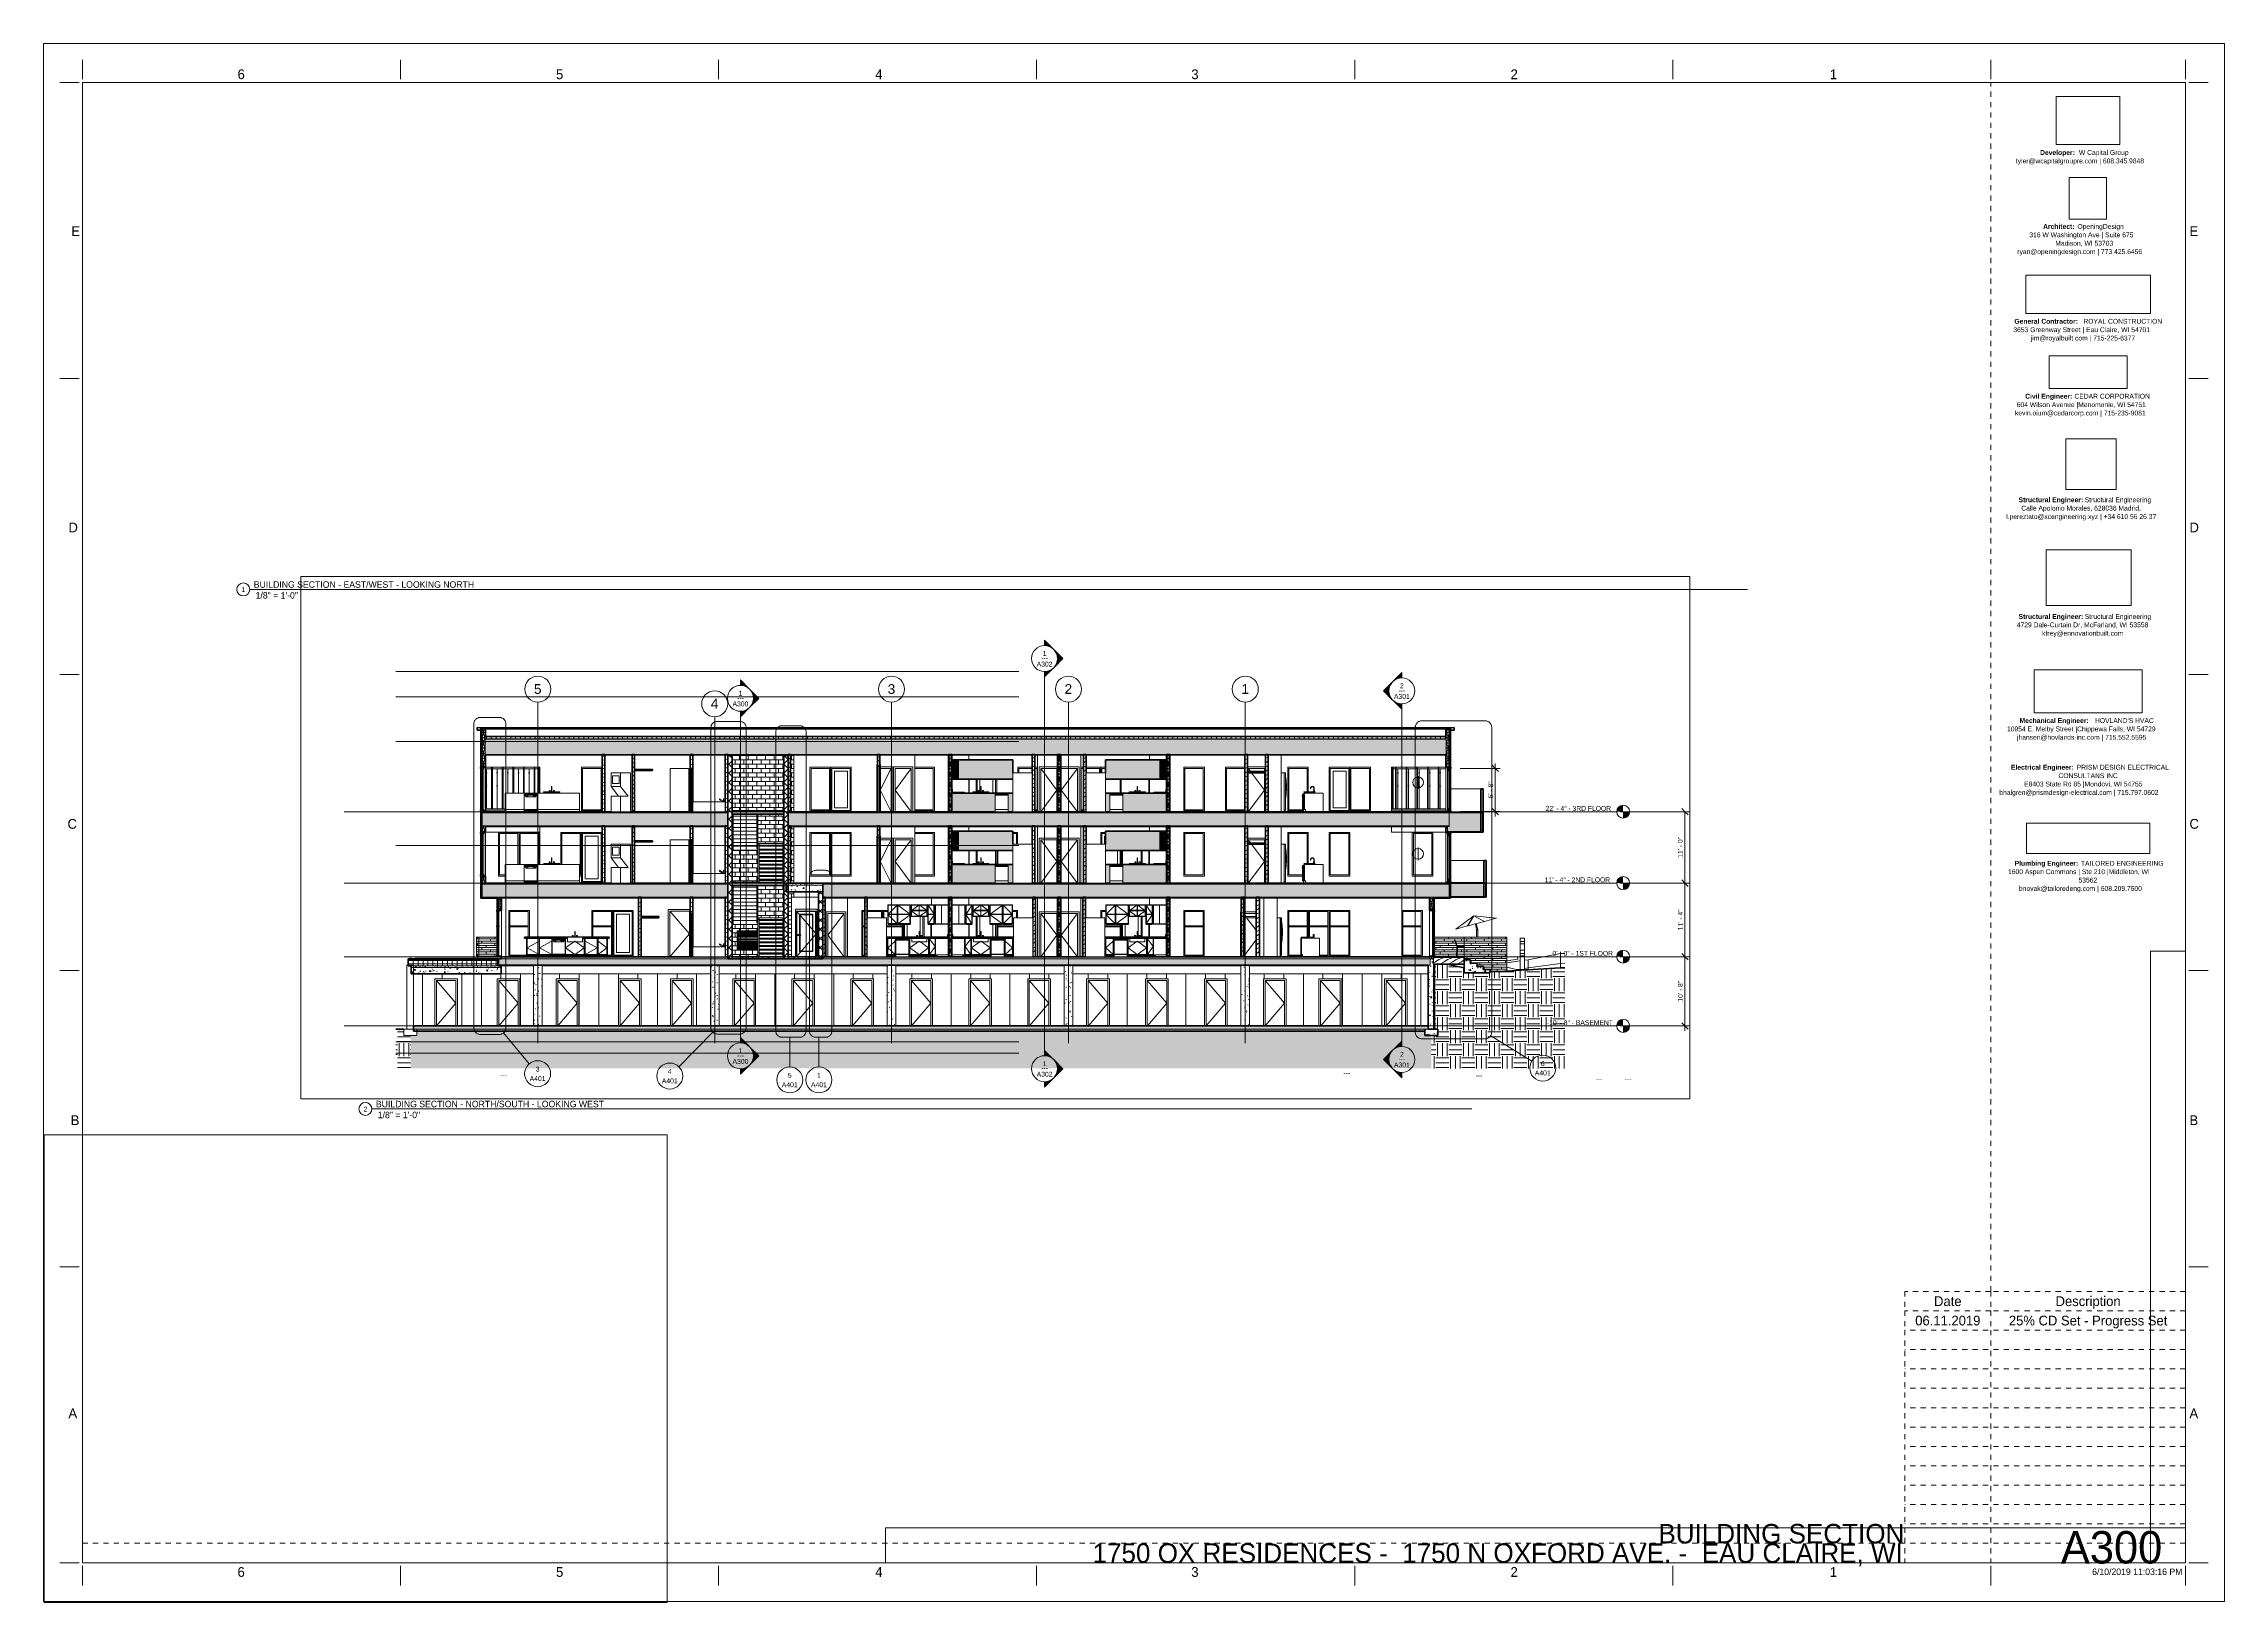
# Paper-space layout 'Layout1' of a CAD drawing. Header units: inches. Extents: x 0 to 42, y 0 to 30.
# The model-space entities are those that its viewports show. They can reach past a viewport. Long polylines and large blocks are cut down to what shows.
import ezdxf

# ---------------------------------------------------------------- set-up
doc = ezdxf.new("R2010")
doc.units = ezdxf.units.IN
doc.header["$MEASUREMENT"] = 0
for name, pattern in [('Aligning Line 1_8_', [0.25, 0.125, -0.125]), ('Center', [1.25, 0.25, -0.1875, 0.625, -0.1875]), ('Dash 1_16_', [0.125, 0.0625, -0.0625]), ('Dash Dot 3_16_', [0.3125, 0.1875, -0.0625, 0, -0.0625]), ('Dot 1_32_', [0.03125, 0, -0.03125]), ('Grid Line 1_2_', [0.875, 0.5, -0.125, 0.125, -0.125])]:
    doc.linetypes.add(name, pattern=pattern)
for name, color, linetype, lineweight in [('0-4', 55, 'Continuous', 9), ('0-6', 170, 'Continuous', 5), ('0-7', 7, 'Continuous', 13), ('A-ANNO-DIMS', 211, 'Continuous', 9), ('A-ANNO-DIMS-96', 211, 'Continuous', 9), ('A-ANNO-SYMB', 150, 'Continuous', 9), ('A-ANNO-SYMB-1', 150, 'Dash Dot 3_16_', 9), ('A-CLNG', 13, 'Continuous', 13), ('A-CLNG-2', 23, 'Continuous', 13), ('A-CLNG-3', 13, 'Continuous', 50), ('A-CLNG-PATT-1', 13, 'Continuous', 9), ('A-DETL', 90, 'Dot 1_32_', 13), ('A-DOOR-1', 250, 'Continuous', 9), ('A-DOOR-2', 250, 'Dash 1_16_', 9), ('A-DOOR-3', 135, 'Continuous', 13), ('A-DOOR-4', 31, 'Continuous', 9), ('A-DOOR-5', 55, 'Continuous', 9), ('A-DOOR-8', 50, 'Continuous', 20), ('A-DOOR-9', 31, 'Dash 1_16_', 9), ('A-DOOR-FRAM', 31, 'Continuous', 9), ('A-DOOR-FRAM-1', 250, 'Continuous', 9), ('A-DOOR-FRAM-2', 55, 'Continuous', 9), ('A-DOOR-FRAM-3', 50, 'Continuous', 20), ('A-FLOR-1', 9, 'Continuous', 13), ('A-FLOR-10', 192, 'Continuous', 50), ('A-FLOR-11', 135, 'Continuous', 13), ('A-FLOR-2', 10, 'Continuous', 50), ('A-FLOR-3', 8, 'Continuous', 5), ('A-FLOR-4', 31, 'Continuous', 5), ('A-FLOR-5', 251, 'Continuous', 5), ('A-FLOR-6', 23, 'Continuous', 13), ('A-FLOR-7', 243, 'Continuous', 5), ('A-FLOR-LEVL', 51, 'Continuous', 9), ('A-FLOR-LEVL-1', 51, 'Grid Line 1_2_', 9), ('A-FLOR-MCUT', 51, 'Continuous', 13), ('A-FLOR-PATT-1', 8, 'Continuous', 9), ('A-GENM-1', 55, 'Continuous', 9), ('A-GENM-2', 10, 'Continuous', 50), ('A-GLAZ-1', 135, 'Continuous', 13), ('A-GLAZ-2', 90, 'Continuous', 13), ('A-GLAZ-3', 27, 'Continuous', 13), ('A-GLAZ-4', 9, 'Continuous', 13), ('A-GLAZ-5', 151, 'Continuous', 50), ('A-GLAZ-CURT-1', 55, 'Continuous', 9), ('A-GLAZ-CWMG-1', 55, 'Continuous', 9), ('A-ROOF', 132, 'Continuous', 13), ('A-ROOF-1', 252, 'Continuous', 13), ('A-ROOF-2', 31, 'Continuous', 5), ('A-ROOF-3', 132, 'Continuous', 50), ('A-ROOF-PATT-1', 132, 'Continuous', 9), ('A-WALL', 113, 'Continuous', 13), ('A-WALL-1', 10, 'Continuous', 50), ('A-WALL-10', 113, 'Continuous', 50), ('A-WALL-2', 7, 'Continuous', 13), ('A-WALL-3', 135, 'Continuous', 13), ('A-WALL-4', 252, 'Continuous', 13), ('A-WALL-5', 254, 'Continuous', 5), ('A-WALL-6', 8, 'Continuous', 5), ('A-WALL-7', 23, 'Continuous', 13), ('A-WALL-8', 243, 'Continuous', 5), ('A-WALL-9', 27, 'Continuous', 13), ('A-WALL-PATT-1', 250, 'Continuous', 9), ('A-WALL-PATT-2', 55, 'Continuous', 9), ('A-WALL-PATT-3', 53, 'Continuous', 9), ('A-WALL-PATT-4', 45, 'Continuous', 9), ('A-WALL-PATT-5', 111, 'Continuous', 9), ('C-TOPO', 7, 'Continuous', 9), ('C-TOPO-1', 7, 'Continuous', 50), ('C-TOPO-2', 55, 'Continuous', 9), ('E-LITE-EQPM-1', 55, 'Continuous', 9), ('G-ANNO-SCHD', 231, 'Continuous', 9), ('G-ANNO-SYMB', 111, 'Aligning Line 1_8_', 9), ('G-ANNO-SYMB-1', 111, 'Continuous', 9), ('G-ANNO-TTLB', 6, 'Continuous', 9), ('G-ANNO-TTLB-MEDM', 33, 'Continuous', 20), ('G-IMPT', 8, 'Continuous', 9), ('I-WALL-2', 10, 'Continuous', 50), ('L-SITE-1', 250, 'Continuous', 9), ('P-SANR-FIXT-1', 55, 'Continuous', 9), ('Q-CASE', 31, 'Continuous', 9), ('Q-CASE-1', 53, 'Continuous', 9), ('Q-CASE-2', 10, 'Continuous', 50), ('Q-CASE-3', 55, 'Continuous', 9), ('Q-CASE-4', 250, 'Continuous', 9), ('Q-CASE-5', 250, 'Center', 9), ('Q-SPCQ-1', 55, 'Continuous', 9), ('S-COLS-1', 55, 'Continuous', 9), ('S-FNDN-2', 135, 'Continuous', 13), ('S-FNDN-4', 32, 'Continuous', 9), ('S-FNDN-5', 32, 'Continuous', 50), ('S-GRID-1', 1, 'Grid Line 1_2_', 9), ('S-GRID-IDEN', 1, 'Continuous', 9), ('S-STRS', 31, 'Continuous', 9), ('S-STRS-2', 250, 'Continuous', 9), ('S-STRS-3', 31, 'Continuous', 50)]:
    doc.layers.add(name, color=color, linetype=linetype, lineweight=lineweight)
doc.layers.add('G-ANNO-NPLT', color=191, linetype='Continuous', plot=False)
doc.styles.add('Arial', font='arial.ttf', dxfattribs={"height": 9})
doc.styles.add('Arial_1', font='arial.ttf', dxfattribs={"height": 18})
doc.styles.add('Century Gothic', font='ufonts.com_century-gothic.ttf', dxfattribs={"height": 9})
doc.styles.add('Century Gothic_1', font='ufonts.com_century-gothic.ttf', dxfattribs={"height": 0.1875})
doc.styles.add('Century Gothic_2', font='ufonts.com_century-gothic.ttf', dxfattribs={"height": 0.09375})
doc.styles.add('Century Gothic_3', font='ufonts.com_century-gothic.ttf', dxfattribs={"height": 0.125})
doc.styles.add('Century Gothic_4', font='ufonts.com_century-gothic.ttf', dxfattribs={"height": 0.625})
doc.styles.add('Century Gothic_5', font='ufonts.com_century-gothic.ttf', dxfattribs={"height": 0.375})
doc.styles.add('Century Gothic_B', font='GOTHICB.TTF', dxfattribs={"height": 0.09375})
doc.dimstyles.new('OD__1_8__Tol__', dxfattribs={"dimscale": 12, "dimtxt": 9.397514, "dimasz": 1, "dimexe": 0.75, "dimexo": 0.5, "dimgap": 0.125, "dimtad": 1, "dimdec": 3, "dimrnd": 0.125, "dimzin": 3, "dimdsep": 46, "dimlunit": 4, "dimtxsty": 'Century Gothic', "dimblk1": 'OBLIQUE', "dimblk2": 'OBLIQUE', "dimsah": 1, "dimcen": 0.09, "dimdle": 0.75, "dimazin": 0, "dimtfac": 1, "dimtdec": 4, "dimtix": 1, "dimtmove": 0, "dimatfit": 3, "dimfxl": 1, "dimtvp": 1, "dimtfill": 1, "dimfrac": 2, "dimtolj": 1, "dimtzin": 0, "dimarcsym": 2})
picture_1 = doc.add_image_def('image1.jpg', size_in_pixel=(785, 514))
picture_2 = doc.add_image_def('image2.png', size_in_pixel=(300, 300))
picture_3 = doc.add_image_def('image3.jpg', size_in_pixel=(336, 83))
picture_4 = doc.add_image_def('image4.jpg', size_in_pixel=(278, 110))
picture_5 = doc.add_image_def('image5.jpg', size_in_pixel=(302, 126))
picture_6 = doc.add_image_def('image6.jpg', size_in_pixel=(261, 80))
picture_7 = doc.add_image_def('image7.jpg', size_in_pixel=(344, 261))
picture_8 = doc.add_image_def('image8.jpg', size_in_pixel=(547, 610))
picture_9 = doc.add_image_def('image9.jpg', size_in_pixel=(95, 1663))
picture_10 = doc.add_image_def('image10.jpg', size_in_pixel=(3536, 95))
pattern_1 = [(0, (3257.106, 59.024), (30.72, 7.68), [1.267, -21.773, 1.267, -21.773, -122.88]), (0, (3257.106, 59.024), (30.72, 7.68), [-46.08, 1.267, -44.813, 1.267, -21.773, -53.76]), (0, (3257.106, 59.024), (30.72, 7.68), [-115.2, 1.267, -14.093, 1.267, -37.133]), (120, (3268.626, 62.864), (-22.011075, 22.7643), [1.267, -21.773, 1.267, -21.773, -122.88]), (120, (3268.626, 62.864), (-22.011075, 22.7643), [-46.08, 1.267, -44.813, 1.267, -21.773, -53.76]), (120, (3268.626, 62.864), (-22.011075, 22.7643), [-115.2, 1.267, -14.093, 1.267, -37.133]), (240, (3272.466, 78.224), (-8.708925, -30.4443), [1.267, -21.773, 1.267, -21.773, -122.88]), (240, (3272.466, 78.224), (-8.708925, -30.4443), [-46.08, 1.267, -44.813, 1.267, -21.773, -53.76]), (240, (3272.466, 78.224), (-8.708925, -30.4443), [-115.2, 1.267, -14.093, 1.267, -37.133])]
pattern_2 = [(216.87, (3263.504, 75.018), (47.980943, 31.987086), [7.997, -71.971]), (206.565, (3273.1, 70.22), (-15.993714, -15.994133), [17.881, -17.881]), (198.435, (3273.1, 62.223), (-31.98674, -15.99388), [10.115, -40.461])]
pattern_3 = [(0, (3257.106, 59.024), (24, 24), [24, -24]), (0, (3257.106, 68.024), (24, 24), [24, -24]), (0, (3257.106, 77.024), (24, 24), [24, -24]), (90, (3260.106, 80.024), (-24, 24), [24, -24]), (90, (3269.106, 80.024), (-24, 24), [24, -24]), (90, (3278.106, 80.024), (-24, 24), [24, -24])]
pattern_4 = [(161.57, (3257.586, 59.504), (-3.8399538, -1.54e-05), [0, -27.322, 3.034, 0]), (18.43, (3256.626, 59.504), (-3.8399538, 1.54e-05), [0, -27.322, 3.034, 0]), (108.43, (3257.586, 59.504), (1.919622, -9.6005246), [9.106, -21.25]), (71.57, (3256.626, 59.504), (1.919622, 9.6005246), [9.106, -21.25])]
pattern_5 = [(45, (3257.106, 59.024), (-8.48528, 8.48528), []), (135, (3257.106, 59.024), (-8.48528, -8.48528), [])]
pattern_6 = [(0, (14416.421, 59.024), (30.72, 7.68), [1.267, -21.773, 1.267, -21.773, -122.88]), (0, (14416.421, 59.024), (30.72, 7.68), [-46.08, 1.267, -44.813, 1.267, -21.773, -53.76]), (0, (14416.421, 59.024), (30.72, 7.68), [-115.2, 1.267, -14.093, 1.267, -37.133]), (120, (14427.941, 62.864), (-22.011075, 22.7643), [1.267, -21.773, 1.267, -21.773, -122.88]), (120, (14427.941, 62.864), (-22.011075, 22.7643), [-46.08, 1.267, -44.813, 1.267, -21.773, -53.76]), (120, (14427.941, 62.864), (-22.011075, 22.7643), [-115.2, 1.267, -14.093, 1.267, -37.133]), (240, (14431.781, 78.224), (-8.708925, -30.4443), [1.267, -21.773, 1.267, -21.773, -122.88]), (240, (14431.781, 78.224), (-8.708925, -30.4443), [-46.08, 1.267, -44.813, 1.267, -21.773, -53.76]), (240, (14431.781, 78.224), (-8.708925, -30.4443), [-115.2, 1.267, -14.093, 1.267, -37.133])]
pattern_7 = [(0, (14416.4212, 59.024), (15.36, 3.84), [1.267, -10.253, 1.267, -10.253, -61.44]), (0, (14416.4212, 59.024), (15.36, 3.84), [-23.04, 1.267, -21.773, 1.267, -10.253, -26.88]), (0, (14416.4212, 59.024), (15.36, 3.84), [-57.6, 1.267, -6.413, 1.267, -17.933]), (120, (14422.1812, 60.944), (-11.005538, 11.38215), [1.267, -10.253, 1.267, -10.253, -61.44]), (120, (14422.1812, 60.944), (-11.005538, 11.38215), [-23.04, 1.267, -21.773, 1.267, -10.253, -26.88]), (120, (14422.1812, 60.944), (-11.005538, 11.38215), [-57.6, 1.267, -6.413, 1.267, -17.933]), (240, (14424.1012, 68.624), (-4.354462, -15.22215), [1.267, -10.253, 1.267, -10.253, -61.44]), (240, (14424.1012, 68.624), (-4.354462, -15.22215), [-23.04, 1.267, -21.773, 1.267, -10.253, -26.88]), (240, (14424.1012, 68.624), (-4.354462, -15.22215), [-57.6, 1.267, -6.413, 1.267, -17.933])]
pattern_8 = [(0, (14416.421, 59.024), (0, 4.798), []), (315, (14416.4212, 59.024), (4.798427, 0), [6.786, -6.786]), (45, (14416.4212, 59.024), (4.798427, 0), [6.786, -6.786])]
pattern_9 = [(161.57, (14416.9012, 59.504), (-3.8399538, -1.54e-05), [0, -27.322, 3.034, 0]), (18.43, (14415.9412, 59.504), (-3.8399538, 1.54e-05), [0, -27.322, 3.034, 0]), (108.43, (14416.9012, 59.504), (1.919622, -9.6005246), [9.106, -21.25]), (71.57, (14415.9412, 59.504), (1.919622, 9.6005246), [9.106, -21.25])]
pattern_10 = [(45, (14416.421, 59.024), (-9.50352, 9.50352), []), (45, (14416.421, 73.424), (-9.50352, 9.50352), [])]
pattern_11 = [(0, (14416.421, 59.024), (0, 9), []), (90, (14416.421, 59.024), (-9, 6e-16), [])]
pattern_12 = [(0, (15122.0392, 0.8), (0, 4), []), (90, (15122.039, 0.8), (-8, 8), [4, -28]), (90, (15138.039, 4.8), (-8, 8), [4, -28])]
pattern_13 = [(0, (13221.2392, 0.8), (0, 4), []), (90, (13221.239, 0.8), (-8, 8), [4, -28]), (90, (13237.239, 4.8), (-8, 8), [4, -28])]
pattern_14 = [(0, (13801.551, -52), (0, 8), []), (90, (13801.551, -52), (-8, 8), [8, -8])]
pattern_15 = [(50, (14416.421, 59.024), (27.5427, -2.40992), [2.88, -31.68]), (355, (14416.42, 59.024), (-5.32784, 28.88427), [2.304, -25.344]), (100.451, (14418.717, 58.823), (22.2153, 26.47393), [2.448, -26.924]), (46.184, (14416.42, 66.704), (40.9819, -6.3564), [4.32, -47.52]), (96.636, (14419.837, 66.175), (35.8907, 37.4062), [3.671, -40.386]), (351.184, (14416.42, 66.704), (35.891, 37.4062), [3.456, -38.016]), (21, (14420.261, 64.784), (22.92104, -15.46073), [2.88, -31.68]), (326, (14420.26, 64.784), (9.34353, 27.84574), [2.304, -25.344]), (71.451, (14422.17, 63.496), (32.26477, 12.3844), [2.448, -26.924]), (37.5, (14416.421, 59.024), (0.466855, 12.78271), [1.267, -23.77, 1.267, -24.461, -25.44]), (37.5, (14416.421, 59.024), (0.466855, 12.78271), [-50.765, 1.267, -24.173]), (7.5, (14416.421, 59.024), (10.10159, 15.14509), [1.267, -13.402, 1.267, -23.194, -9.696]), (7.5, (14416.421, 59.024), (10.10159, 15.14509), [-39.13, 1.267, -8.429]), (327.5, (14407.858, 59.024), (20.49916, -0.86578), [1.267, -8.333, 1.267, -28.685, -39.744]), (327.5, (14407.858, 59.024), (20.49916, -0.86578), [-39.552, 1.267, -38.477]), (317.5, (14404.018, 59.024), (22.39478, 3.8443), [1.267, -11.213, 1.267, -18.624, -28.224]), (317.5, (14404.018, 59.024), (22.39478, 3.8443), [-32.371, 1.267, -26.957])]

# ---------------------------------------------------------------- blocks, each defined once
blk = doc.blocks.new('OD Title Block - 30x42 - CDs - one-598439-BUILDING SECTION')
at = {"layer": 'G-ANNO-TTLB'}
for p, q in [((-0.01, 30.014), (41.99, 30.014)), ((-0.01, 0.014), (-0.01, 30.014)), ((41.99, 0.014), (41.99, 30.014)), ((-0.01, 0.014), (41.99, 0.014))]:
    blk.add_line(p, q, dxfattribs=at)
at = {"layer": 'G-ANNO-TTLB', "linetype": 'Dot 1_32_', "lineweight": 13}
for p, q in [((37.49, 5.989), (37.49, 29.264)), ((0.74, 1.137), (35.905, 1.137))]:
    blk.add_line(p, q, dxfattribs=at)
at = {"layer": 'G-ANNO-TTLB-MEDM'}
for p, q in [((0.74, 29.326), (0.74, 29.701)), ((6.865, 29.326), (6.865, 29.701)), ((12.99, 29.326), (12.99, 29.701)), ((19.115, 29.326), (19.115, 29.701)), ((25.24, 29.326), (25.24, 29.701)), ((31.365, 29.326), (31.365, 29.701)), ((37.49, 29.326), (37.49, 29.701)), ((41.24, 29.326), (41.24, 29.701)), ((0.677, 29.264), (0.302, 29.264)), ((0.74, 29.264), (41.24, 29.264)), ((0.74, 29.264), (0.74, 0.764)), ((41.24, 29.264), (41.24, 0.764)), ((41.302, 29.264), (41.677, 29.264)), ((0.677, 23.564), (0.302, 23.564)), ((41.302, 23.564), (41.677, 23.564)), ((0.677, 17.864), (0.302, 17.864)), ((41.302, 17.864), (41.677, 17.864)), ((0.677, 12.164), (0.302, 12.164)), ((41.302, 12.164), (41.677, 12.164)), ((0.677, 6.464), (0.302, 6.464)), ((41.302, 6.464), (41.677, 6.464)), ((0.677, 0.764), (0.302, 0.764)), ((0.74, 0.764), (41.24, 0.764)), ((0.74, 0.701), (0.74, 0.326)), ((6.865, 0.701), (6.865, 0.326)), ((12.99, 0.701), (12.99, 0.326)), ((19.115, 0.701), (19.115, 0.326)), ((25.24, 0.701), (25.24, 0.326)), ((31.365, 0.701), (31.365, 0.326)), ((37.49, 0.701), (37.49, 0.326)), ((41.24, 0.701), (41.24, 0.326)), ((41.302, 0.764), (41.677, 0.764))]:
    blk.add_line(p, q, dxfattribs=at)
at = {"layer": 'G-ANNO-TTLB', "attachment_point": 1}
for s, insert, char_height, width, style in [('6', (3.725, 29.517), 0.188, 0.17675, 'Century Gothic_1'), ('5', (9.858, 29.517), 0.188, 0.17675, 'Century Gothic_1'), ('4', (16.007, 29.517), 0.188, 0.17675, 'Century Gothic_1'), ('3', (22.094, 29.517), 0.188, 0.17675, 'Century Gothic_1'), ('2', (28.242, 29.517), 0.188, 0.17675, 'Century Gothic_1'), ('1', (34.391, 29.517), 0.188, 0.17675, 'Century Gothic_1'), ('tyler@wcapitalgroupre.com | 608.345.9848', (37.974, 27.802), 0.09375, 3.36141, 'Century Gothic_2'), ('Developer: ', (38.44, 27.964), 0.09375, 0.90584, 'Century Gothic_B'), ('W Capital Group', (39.188, 27.964), 0.09375, 1.32878, 'Century Gothic_2'), ('E', (0.523, 26.497), 0.188, 0.17044, 'Century Gothic_1'), ('Architect: ', (38.499, 26.54), 0.09375, 0.80169, 'Century Gothic_B'), ('OpeningDesign', (39.16, 26.54), 0.09375, 1.212, 'Century Gothic_2'), ('E', (41.317, 26.497), 0.188, 0.17044, 'Century Gothic_1'), ('ryan@openingdesign.com | 773.425.6456', (38.002, 26.056), 0.09375, 3.21937, 'Century Gothic_2'), ('316 W Washington Ave | Suite 675', (38.233, 26.379), 0.09375, 2.65756, 'Century Gothic_2'), ('Madison, WI 53703', (38.733, 26.217), 0.09375, 1.44556, 'Century Gothic_2'), ('3653 Greenway Street | Eau Claire, WI 54701', (37.925, 24.552), 0.09375, 3.4845, 'Century Gothic_2'), ('General Contractor: ', (37.946, 24.714), 0.09375, 1.60969, 'Century Gothic_B'), ('jim@royalbuilt.com | 715-225-6377', (38.263, 24.391), 0.09375, 2.66387, 'Century Gothic_2'), ('ROYAL CONSTRUCTION', (39.274, 24.714), 0.09375, 1.82116, 'Century Gothic_2'), ('604 Wilson Avenue |Menomonie, WI 54751', (37.99, 23.109), 0.09375, 3.32669, 'Century Gothic_2'), ('Civil Engineer: ', (38.154, 23.271), 0.09375, 1.14888, 'Century Gothic_B'), ('CEDAR CORPORATION', (39.102, 23.271), 0.09375, 1.78012, 'Century Gothic_2'), ('kevin.oium@cedarcorp.com | 715-235-9081', (37.956, 22.948), 0.09375, 3.40559, 'Century Gothic_2'), ('Structural Engineer: ', (38.026, 21.277), 0.09375, 1.54341, 'Century Gothic_B'), ('Calle Apolonio Morales, 628036 Madrid, ', (38.078, 21.116), 0.09375, 3.15309, 'Century Gothic_2'), ('Structural Engineering', (39.3, 21.277), 0.09375, 1.69175, 'Century Gothic_2'), ('D', (0.468, 20.791), 0.188, 0.23672, 'Century Gothic_1'), ('l.pereztato@xcengineering.xyz | +34 610 56 26 37', (37.787, 20.954), 0.09375, 3.81591, 'Century Gothic_2'), ('D', (41.317, 20.791), 0.188, 0.23672, 'Century Gothic_1'), ('Structural Engineer: ', (38.026, 19.03), 0.09375, 1.54341, 'Century Gothic_B'), ('Structural Engineering', (39.3, 19.03), 0.09375, 1.69175, 'Century Gothic_2'), ('4729 Dale-Curtain Dr, McFarland, WI 53558', (37.992, 18.869), 0.09375, 3.32037, 'Century Gothic_2'), ('kfrey@ennovationbuilt.com', (38.479, 18.707), 0.09375, 2.13994, 'Century Gothic_2'), ('10954 E. Melby Street |Chippewa Falls, WI 54729', (37.803, 16.865), 0.09375, 3.77487, 'Century Gothic_2'), ('Mechanical Engineer: ', (38.045, 17.026), 0.09375, 1.76119, 'Century Gothic_B'), ("HOVLAND'S HVAC", (39.498, 17.026), 0.09375, 1.42663, 'Century Gothic_2'), ('jhansen@hovlands-inc.com | 715.552.5595', (37.996, 16.704), 0.09375, 3.31091, 'Century Gothic_2'), ('Electrical Engineer: ', (37.88, 16.127), 0.09375, 1.53394, 'Century Gothic_B'), ('CONSULTANS INC', (38.794, 15.965), 0.09375, 1.37613, 'Century Gothic_2'), ('PRISM DESIGN ELECTRICAL ', (39.146, 16.127), 0.09375, 2.09891, 'Century Gothic_2'), ('bhalgren@prismdesign-electrical.com | 715.797.0602', (37.656, 15.642), 0.09375, 4.13469, 'Century Gothic_2'), ('E8403 State Rd 85 |Mondovi, WI 54755', (38.133, 15.804), 0.09375, 2.9795, 'Century Gothic_2'), ('C', (0.45, 15.084), 0.188, 0.25881, 'Century Gothic_1'), ('C', (41.317, 15.084), 0.188, 0.25881, 'Century Gothic_1'), ('Plumbing Engineer: ', (37.951, 14.277), 0.09375, 1.54656, 'Century Gothic_B'), ('1600 Aspen Commons | Ste 210 |Middleton, WI ', (37.823, 14.116), 0.09375, 3.77172, 'Century Gothic_2'), ('53562', (39.18, 13.954), 0.0937, 0.44188, 'Century Gothic_2'), ('TAILORED ENGINEERING', (39.227, 14.277), 0.09375, 1.87166, 'Century Gothic_2'), ('bnovak@tailoredeng.com | 608.209.7500', (38.034, 13.793), 0.09375, 3.21622, 'Century Gothic_2'), ('B', (0.512, 9.378), 0.188, 0.18306, 'Century Gothic_1'), ('B', (41.317, 9.378), 0.188, 0.18306, 'Century Gothic_1'), ('A', (0.468, 3.734), 0.188, 0.23672, 'Century Gothic_1'), ('A', (41.317, 3.734), 0.188, 0.23672, 'Century Gothic_1'), ('6', (3.724, 0.679), 0.188, 0.17675, 'Century Gothic_1'), ('5', (9.858, 0.679), 0.188, 0.17675, 'Century Gothic_1'), ('4', (16.007, 0.679), 0.188, 0.17675, 'Century Gothic_1'), ('3', (22.093, 0.679), 0.188, 0.17675, 'Century Gothic_1'), ('2', (28.242, 0.679), 0.188, 0.17675, 'Century Gothic_1'), ('1', (34.39, 0.679), 0.188, 0.17675, 'Century Gothic_1')]:
    blk.add_mtext(s, dxfattribs=dict(at, insert=insert, char_height=char_height, width=width, style=style))
at = {"layer": 'G-ANNO-TTLB'}
image = blk.add_image(picture_7, insert=(38.752, 28.068), size_in_units=(1.226, 0.93), dxfattribs=at)
image.dxf.flags = 7
image = blk.add_image(picture_8, insert=(38.999, 26.632), size_in_units=(0.719, 0.802), rotation=0, dxfattribs=at)
image.dxf.flags = 7
image = blk.add_image(picture_6, insert=(38.163, 24.818), size_in_units=(2.404, 0.737), dxfattribs=at)
image.dxf.flags = 7
image = blk.add_image(picture_5, insert=(38.612, 23.375), size_in_units=(1.506, 0.628), dxfattribs=at)
image.dxf.flags = 7
image = blk.add_image(picture_2, insert=(38.938, 21.431), size_in_units=(0.97, 0.97), dxfattribs=at)
image.dxf.flags = 7
image = blk.add_image(picture_1, insert=(38.558, 19.194), size_in_units=(1.638, 1.072), dxfattribs=at)
image.dxf.flags = 7
image = blk.add_image(picture_4, insert=(38.326, 17.131), size_in_units=(2.077, 0.822), dxfattribs=at)
image.dxf.flags = 7
image = blk.add_image(picture_3, insert=(38.179, 14.417), size_in_units=(2.372, 0.586), dxfattribs=at)
image.dxf.flags = 7
image = blk.add_image(picture_9, insert=(40.567, 0.764), size_in_units=(0.673, 11.775), dxfattribs=at)
image.dxf.flags = 7
image = blk.add_image(picture_10, insert=(16.203, 0.764), size_in_units=(25.037, 0.673), dxfattribs=at)
image.dxf.flags = 7
blk = doc.blocks.new('Viewport - All On-568496-BUILDING SECTION')
at = {"layer": 'G-ANNO-TTLB'}
for start, end in [(360, 180), (180, 360)]:
    blk.add_arc((-0.125, 0), 0.125, start, end, dxfattribs=at)
blk = doc.blocks.new('Refrigerator_-_Side-by-Side_6047 - 36_ X 30_-345559-BUILDING SECTION - NORTH_SOUTH - LOOKING WEST')
at = {"layer": 'Q-SPCQ-1'}
for p, q in [((2782.435, 0), (2782.435, 72)), ((2818.185, 72), (2782.435, 72)), ((2818.185, 72), (2818.185, 0)), ((2818.185, 0), (2782.435, 0))]:
    blk.add_line(p, q, dxfattribs=at)
blk = doc.blocks.new('Single-Flush - 30_ x 80_-1421383-BUILDING SECTION - NORTH_SOUTH - LOOKING WEST')
at = {"layer": 'A-DOOR-2'}
for p, q in [((3480.493, 76.428), (3482.314, 74)), ((3483.814, 72), (3501.146, 48.891)), ((3480.493, 3.572), (3501.146, 31.109))]:
    blk.add_line(p, q, dxfattribs=at)
at = {"layer": 'A-DOOR-FRAM-1'}
for p, q in [((3501.146, 83), (3480.493, 83)), ((3480.493, 80), (3501.146, 80))]:
    blk.add_line(p, q, dxfattribs=at)
blk = doc.blocks.new('OD_CW_Closet - OD_CW_Closet-1943764-BUILDING SECTION - NORTH_SOUTH - LOOKING WEST')
at = {"layer": 'Q-CASE-3'}
for p, q in [((3501.146, 74), (3480.493, 74)), ((3480.493, 72), (3501.146, 72))]:
    blk.add_line(p, q, dxfattribs=at)
blk = doc.blocks.new('FOLDING_SLIDING CLOSET - 60_ x 80_-1372877-BUILDING SECTION - NORTH_SOUTH - LOOKING WEST')
at = {"layer": 'A-DOOR-1'}
for p, q in [((3472.349, 82.75), (3473.099, 82.75)), ((3472.349, 0), (3472.349, 82.75))]:
    blk.add_line(p, q, dxfattribs=at)
blk = doc.blocks.new('Refrigerator_-_Side-by-Side_6047 - 36_ X 30_-1372843-BUILDING SECTION - NORTH_SOUTH - LOOKING WEST')
at = {"layer": 'Q-SPCQ-1'}
for p, q in [((3545.999, 72), (3540.249, 72)), ((3545.999, 0), (3545.999, 72)), ((3546.249, 2.869), (3546.249, 72)), ((3546.249, 72), (3548.249, 72)), ((3548.249, 72), (3548.249, 2.869)), ((3549.15, 64), (3548.249, 64)), ((3550.249, 48.288), (3549.15, 64)), ((3548.249, 63.751), (3548.917, 63.751)), ((3548.917, 63.751), (3549.999, 48.28)), ((3549.999, 48.28), (3549.999, 41.946)), ((3550.249, 41.937), (3550.249, 48.288)), ((3549.999, 41.946), (3548.917, 26.475)), ((3549.15, 26.226), (3550.249, 41.937)), ((3548.917, 26.475), (3548.249, 26.475)), ((3548.249, 26.226), (3549.15, 26.226)), ((3547.249, 2.869), (3546.249, 2.869)), ((3546.249, 2.869), (3546.249, 0.369)), ((3548.249, 2.869), (3546.249, 2.869)), ((3547.249, 0.369), (3547.249, 2.869)), ((3546.249, 0.369), (3547.249, 0.369))]:
    blk.add_line(p, q, dxfattribs=at)
blk = doc.blocks.new('Range - 24_ x 24_-1352610-BUILDING SECTION - NORTH_SOUTH - LOOKING WEST')
at = {"layer": 'Q-SPCQ-1'}
for p, q in [((3608.874, 41), (3606.874, 41)), ((3606.874, 41), (3606.874, 36)), ((3608.874, 41), (3608.874, 34.5)), ((3584.874, 34.5), (3584.874, 36)), ((3584.874, 36), (3586.624, 36)), ((3586.624, 34.5), (3586.624, 36)), ((3606.874, 36), (3586.624, 36)), ((3586.624, 36), (3586.624, 34.5)), ((3587.374, 36.25), (3587.374, 36)), ((3587.427, 36.25), (3587.843, 36.25)), ((3587.874, 36.25), (3587.874, 36)), ((3587.874, 36.25), (3590.874, 36.25)), ((3590.874, 36.25), (3593.874, 36.25)), ((3593.874, 36), (3593.874, 36.25)), ((3593.905, 36.25), (3594.321, 36.25)), ((3594.374, 36), (3594.374, 36.25)), ((3596.374, 36.25), (3596.374, 36)), ((3596.374, 36.25), (3597.838, 36.25)), ((3597.874, 36.25), (3597.874, 36)), ((3597.874, 36.25), (3600.874, 36.25)), ((3600.874, 36.25), (3603.874, 36.25)), ((3603.874, 36), (3603.874, 36.25)), ((3603.909, 36.25), (3605.374, 36.25)), ((3605.374, 36), (3605.374, 36.25)), ((3584.874, 0.5), (3584.874, 4)), ((3586.374, 4), (3586.374, 0.5)), ((3586.624, 0), (3586.624, 4)), ((3586.374, 0.5), (3584.874, 0.5))]:
    blk.add_line(p, q, dxfattribs=at)
blk = doc.blocks.new('OD_CW_Base Cabinet - OD_CW_Base Cabinet-2100134-BUILDING SECTION - NORTH_SOUTH - LOOKING WEST')
at = {"layer": 'Q-CASE-3'}
for p, q in [((3584.249, 34.5), (3584.249, 4)), ((3585.249, 34.5), (3584.249, 34.5)), ((3585.249, 4), (3585.249, 34.5)), ((3585.249, 34.5), (3585.249, 4)), ((3618.249, 34.5), (3585.249, 34.5)), ((3618.249, 0), (3618.249, 34.5)), ((3584.249, 4), (3585.249, 4)), ((3585.249, 4), (3587.249, 4)), ((3587.249, 4), (3587.249, 0))]:
    blk.add_line(p, q, dxfattribs=at)
blk = doc.blocks.new('Single-Flush - 30_ x 80_-V57-BUILDING SECTION - NORTH_SOUTH - LOOKING WEST')
at = {"layer": 'A-DOOR-2'}
for p, q in [((3486.911, 216), (3491.411, 210)), ((3492.911, 208), (3516.911, 176)), ((3486.911, 136), (3516.911, 176))]:
    blk.add_line(p, q, dxfattribs=at)
at = {"layer": 'A-DOOR-FRAM-1'}
for p, q in [((3518.749, 219), (3485.286, 219)), ((3486.911, 210), (3486.911, 216)), ((3486.911, 216), (3516.911, 216)), ((3516.911, 216), (3516.911, 210)), ((3486.911, 136), (3486.911, 208)), ((3516.911, 208), (3516.911, 136))]:
    blk.add_line(p, q, dxfattribs=at)
blk = doc.blocks.new('OD_CW_Closet - OD_CW_Closet-2062944-BUILDING SECTION - NORTH_SOUTH - LOOKING WEST')
at = {"layer": 'Q-CASE-1'}
blk.add_hatch(color=256, dxfattribs=at).paths.add_polyline_path([(3518.749, 208), (3518.749, 210), (3485.749, 210), (3485.749, 208), (3517.211, 208)], flags=0)
at = {"layer": 'Q-CASE-2'}
for p, q in [((3485.749, 210), (3485.749, 208)), ((3518.749, 210), (3485.749, 210)), ((3518.749, 208), (3518.749, 210)), ((3485.749, 208), (3518.749, 208))]:
    blk.add_line(p, q, dxfattribs=at)
blk = doc.blocks.new('Single-Flush - 30_ x 80_-1420870-BUILDING SECTION - NORTH_SOUTH - LOOKING WEST')
at = {"layer": 'A-DOOR-2'}
for p in [(2739.552, 80), (2739.552, 0)]:
    blk.add_line(p, (2709.552, 40), dxfattribs=at)
at = {"layer": 'A-DOOR-FRAM-1'}
for p, q in [((2742.552, 83), (2706.552, 83)), ((2706.552, 83), (2706.552, 0)), ((2742.552, 0), (2742.552, 83)), ((2709.552, 0), (2709.552, 80)), ((2709.552, 80), (2739.552, 80)), ((2739.552, 80), (2739.552, 0))]:
    blk.add_line(p, q, dxfattribs=at)
blk = doc.blocks.new('Single-Flush - 30_ x 80_-V58-BUILDING SECTION - NORTH_SOUTH - LOOKING WEST')
at = {"layer": 'A-DOOR-2'}
for p in [(3171.102, 80), (3171.102, 0)]:
    blk.add_line(p, (3141.102, 40), dxfattribs=at)
at = {"layer": 'A-DOOR-FRAM-1'}
for p, q in [((3174.102, 83), (3140.124, 83)), ((3174.102, 0), (3174.102, 83)), ((3141.102, 0), (3141.102, 80)), ((3141.102, 80), (3171.102, 80)), ((3171.102, 80), (3171.102, 0))]:
    blk.add_line(p, q, dxfattribs=at)
blk = doc.blocks.new('Refrigerator_-_Side-by-Side_6047 - 36_ X 30_-V59-BUILDING SECTION - NORTH_SOUTH - LOOKING WEST')
at = {"layer": 'Q-SPCQ-1'}
for p, q in [((3052.736, 0), (3052.736, 72)), ((3088.486, 72), (3052.736, 72)), ((3088.486, 72), (3088.486, 0)), ((3088.486, 0), (3052.736, 0))]:
    blk.add_line(p, q, dxfattribs=at)
blk = doc.blocks.new('Single-Flush - 30_ x 80_-V60-BUILDING SECTION - NORTH_SOUTH - LOOKING WEST')
at = {"layer": 'A-DOOR-2'}
for p in [(3103.019, 80), (3103.019, 0)]:
    blk.add_line(p, (3133.019, 40), dxfattribs=at)
at = {"layer": 'A-DOOR-FRAM-1'}
for p, q in [((3100.019, 83), (3100.019, 0)), ((3134.124, 83), (3100.019, 83)), ((3103.019, 0), (3103.019, 80)), ((3103.019, 80), (3133.019, 80)), ((3133.019, 80), (3133.019, 0))]:
    blk.add_line(p, q, dxfattribs=at)
blk = doc.blocks.new('Single-Flush - 30_ x 80_-V61-BUILDING SECTION - NORTH_SOUTH - LOOKING WEST')
at = {"layer": 'A-DOOR-FRAM-1'}
blk.add_line((2970.899, 60), (2970.899, 36), dxfattribs=at)
blk = doc.blocks.new('Single-Flush - 30_ x 80_-V62-BUILDING SECTION - NORTH_SOUTH - LOOKING WEST')
at = {"layer": 'A-DOOR-FRAM-1'}
blk.add_line((3303.222, 36), (3303.222, 60), dxfattribs=at)
blk = doc.blocks.new('Single-Flush - 36_ x 84_-1372839-BUILDING SECTION - NORTH_SOUTH - LOOKING WEST')
at = {"layer": 'A-DOOR-FRAM-1'}
for p, q in [((2358.524, 0), (2358.524, 87)), ((2358.524, 87), (2359.524, 87))]:
    blk.add_line(p, q, dxfattribs=at)
blk = doc.blocks.new('Single-Flush - 36_ x 84_-V63-BUILDING SECTION - NORTH_SOUTH - LOOKING WEST')
at = {"layer": 'A-DOOR-2'}
for p in [(2417.574, 84), (2417.574, 0)]:
    blk.add_line(p, (2453.574, 42), dxfattribs=at)
at = {"layer": 'A-DOOR-FRAM-1'}
for p, q in [((2455.199, 87), (2414.574, 87)), ((2414.574, 87), (2414.574, 0)), ((2417.574, 0), (2417.574, 84)), ((2417.574, 84), (2453.574, 84)), ((2453.574, 84), (2453.574, 0)), ((2456.574, 0), (2456.574, 80))]:
    blk.add_line(p, q, dxfattribs=at)
blk = doc.blocks.new('Bath Tub - Maestro - 60_x30_-1352617-BUILDING SECTION - NORTH_SOUTH - LOOKING WEST')
at = {"layer": 'P-SANR-FIXT-1'}
for p, q in [((2509.011, 24), (2509.011, 22)), ((2515.949, 20), (2509.011, 24)), ((2516.449, 24), (2516.449, 20)), ((2516.449, 24), (2519.449, 24)), ((2519.449, 20), (2519.449, 24)), ((2509.011, 22), (2515.949, 18)), ((2515.949, 20), (2519.949, 20)), ((2515.949, 20), (2515.949, 18)), ((2519.949, 18), (2519.949, 20)), ((2459.949, 18), (2519.949, 18)), ((2459.949, 18), (2459.949, 0)), ((2519.949, 0), (2519.949, 18)), ((2519.949, 0), (2459.949, 0))]:
    blk.add_line(p, q, dxfattribs=at)
blk = doc.blocks.new('OD_CW_Closet - OD_CW_Closet-2205996-BUILDING SECTION - NORTH_SOUTH - LOOKING WEST')
at = {"layer": 'Q-CASE-1'}
blk.add_hatch(color=256, dxfattribs=at).paths.add_polyline_path([(2383.619, 72), (2397.274, 72), (2397.274, 74), (2364.274, 74), (2364.274, 72)], flags=0)
at = {"layer": 'Q-CASE-2'}
for p, q in [((2397.274, 74), (2364.274, 74)), ((2364.274, 74), (2364.274, 72)), ((2397.274, 72), (2397.274, 74)), ((2364.274, 72), (2397.274, 72))]:
    blk.add_line(p, q, dxfattribs=at)
blk = doc.blocks.new('Sink Kitchen-Single - 30_ x 21_-366345-BUILDING SECTION - NORTH_SOUTH - LOOKING WEST')
at = {"layer": 'P-SANR-FIXT-1'}
for p, q in [((2241.568, 43.875), (2241.568, 37.5)), ((2241.568, 43.875), (2241.568, 42.5)), ((2242.318, 37.5), (2242.318, 43.875)), ((2242.318, 42.5), (2242.318, 43.875)), ((2241.943, 42.5), (2241.577, 42.5)), ((2242.308, 42.5), (2241.943, 42.5)), ((2236.943, 39), (2236.943, 36.5)), ((2236.943, 39), (2238.943, 39)), ((2238.943, 36.5), (2238.943, 39)), ((2244.943, 39), (2244.943, 36.5)), ((2244.943, 39), (2246.943, 39)), ((2246.943, 36.5), (2246.943, 39)), ((2241.443, 37.5), (2241.443, 36.5)), ((2241.443, 37.5), (2242.443, 37.5)), ((2242.443, 36.5), (2242.443, 37.5)), ((2226.943, 36.5), (2256.943, 36.5)), ((2226.943, 36), (2226.943, 36.5)), ((2256.943, 36), (2256.943, 36.5)), ((2256.943, 36), (2226.943, 36)), ((2228.193, 36), (2228.193, 27.5)), ((2255.693, 27.5), (2255.693, 36)), ((2228.193, 27.5), (2230.443, 27.5)), ((2230.443, 27.5), (2253.443, 27.5)), ((2253.443, 27.5), (2255.693, 27.5))]:
    blk.add_line(p, q, dxfattribs=at)
at = {"layer": 'P-SANR-FIXT-1', "flags": 128}
for points in [[(2241.568, 46.375), (2241.568, 46.39), (2241.569, 46.405), (2241.57, 46.42), (2241.573, 46.435), (2241.575, 46.45), (2241.578, 46.464), (2241.582, 46.479), (2241.587, 46.493), (2241.592, 46.507), (2241.597, 46.521), (2241.603, 46.535), (2241.61, 46.548), (2241.617, 46.561), (2241.625, 46.574), (2241.633, 46.587), (2241.642, 46.599), (2241.651, 46.611), (2241.661, 46.622), (2241.671, 46.633), (2241.681, 46.644), (2241.692, 46.654), (2241.704, 46.664), (2241.716, 46.673), (2241.728, 46.682), (2241.74, 46.691), (2241.753, 46.698), (2241.766, 46.706), (2241.779, 46.713), (2241.793, 46.719), (2241.807, 46.725), (2241.821, 46.73), (2241.835, 46.734), (2241.85, 46.738), (2241.864, 46.742), (2241.879, 46.745), (2241.894, 46.747), (2241.909, 46.748), (2241.924, 46.75), (2241.939, 46.75), (2241.943, 46.75)], [(2241.943, 46.75), (2241.958, 46.75), (2241.973, 46.749), (2241.988, 46.747), (2242.002, 46.745), (2242.017, 46.743), (2242.032, 46.739), (2242.046, 46.735), (2242.061, 46.731), (2242.075, 46.726), (2242.089, 46.72), (2242.102, 46.714), (2242.116, 46.708), (2242.129, 46.7), (2242.142, 46.693), (2242.154, 46.685), (2242.167, 46.676), (2242.179, 46.667), (2242.19, 46.657), (2242.201, 46.647), (2242.212, 46.636), (2242.222, 46.625), (2242.232, 46.614), (2242.241, 46.602), (2242.25, 46.59), (2242.258, 46.578), (2242.266, 46.565), (2242.273, 46.552), (2242.28, 46.538), (2242.287, 46.525), (2242.292, 46.511), (2242.297, 46.497), (2242.302, 46.483), (2242.306, 46.468), (2242.309, 46.453), (2242.312, 46.439), (2242.315, 46.424), (2242.316, 46.409), (2242.317, 46.394), (2242.318, 46.379), (2242.318, 46.375)], [(2241.568, 46.297), (2241.568, 46.32), (2241.568, 46.339), (2241.568, 46.354), (2241.568, 46.365), (2241.568, 46.372), (2241.568, 46.375)], [(2241.568, 46.375), (2241.568, 46.373), (2241.568, 46.367), (2241.568, 46.357), (2241.568, 46.343), (2241.568, 46.325), (2241.568, 46.303), (2241.568, 46.278), (2241.568, 46.248), (2241.568, 46.215), (2241.568, 46.178), (2241.568, 46.137), (2241.568, 46.092), (2241.568, 46.045), (2241.568, 45.993), (2241.568, 45.938), (2241.568, 45.88), (2241.568, 45.819), (2241.568, 45.755), (2241.568, 45.687), (2241.568, 45.617), (2241.568, 45.544), (2241.568, 45.468), (2241.568, 45.39), (2241.568, 45.309), (2241.568, 45.226), (2241.568, 45.141), (2241.568, 45.053), (2241.568, 44.964), (2241.568, 44.873), (2241.568, 44.781), (2241.568, 44.687), (2241.568, 44.592), (2241.568, 44.495), (2241.568, 44.398), (2241.568, 44.3), (2241.568, 44.201), (2241.568, 44.102), (2241.568, 44.002), (2241.568, 43.902), (2241.568, 43.875)], [(2241.568, 43.875), (2241.568, 43.975), (2241.568, 44.075), (2241.568, 44.174), (2241.568, 44.273), (2241.568, 44.372), (2241.568, 44.469), (2241.568, 44.566), (2241.568, 44.661), (2241.568, 44.756), (2241.568, 44.849), (2241.568, 44.94), (2241.568, 45.029), (2241.568, 45.117), (2241.568, 45.203), (2241.568, 45.287), (2241.568, 45.368), (2241.568, 45.447), (2241.568, 45.523), (2241.568, 45.597), (2241.568, 45.668), (2241.568, 45.737), (2241.568, 45.802), (2241.568, 45.864), (2241.568, 45.923), (2241.568, 45.979), (2241.568, 46.031), (2241.568, 46.08), (2241.568, 46.125), (2241.568, 46.167)], [(2242.318, 43.875), (2242.318, 43.975), (2242.318, 44.075), (2242.318, 44.174), (2242.318, 44.273), (2242.318, 44.372), (2242.318, 44.469), (2242.318, 44.566), (2242.318, 44.661), (2242.318, 44.756), (2242.318, 44.849), (2242.318, 44.94), (2242.318, 45.029), (2242.318, 45.117), (2242.318, 45.203), (2242.318, 45.287), (2242.318, 45.368), (2242.318, 45.447), (2242.318, 45.523), (2242.318, 45.597), (2242.318, 45.668), (2242.318, 45.737), (2242.318, 45.802), (2242.318, 45.864), (2242.318, 45.923), (2242.318, 45.979), (2242.318, 46.031), (2242.318, 46.08), (2242.318, 46.125), (2242.318, 46.167), (2242.318, 46.205), (2242.318, 46.239), (2242.318, 46.27), (2242.318, 46.297), (2242.318, 46.32), (2242.318, 46.339), (2242.318, 46.354), (2242.318, 46.365), (2242.318, 46.372), (2242.318, 46.375), (2242.318, 46.375)], [(2242.318, 46.373), (2242.318, 46.367), (2242.318, 46.357), (2242.318, 46.343), (2242.318, 46.325), (2242.318, 46.303), (2242.318, 46.278)], [(2242.318, 46.137), (2242.318, 46.092), (2242.318, 46.045), (2242.318, 45.993), (2242.318, 45.938), (2242.318, 45.88), (2242.318, 45.819), (2242.318, 45.755), (2242.318, 45.687), (2242.318, 45.617), (2242.318, 45.544), (2242.318, 45.468), (2242.318, 45.39), (2242.318, 45.309), (2242.318, 45.226), (2242.318, 45.141), (2242.318, 45.053), (2242.318, 44.964), (2242.318, 44.873), (2242.318, 44.781), (2242.318, 44.687), (2242.318, 44.592), (2242.318, 44.495), (2242.318, 44.398), (2242.318, 44.3), (2242.318, 44.201), (2242.318, 44.102), (2242.318, 44.002), (2242.318, 43.902), (2242.318, 43.875)]]:
    blk.add_lwpolyline(points, dxfattribs=at)
blk = doc.blocks.new('Dishwasher_15404 - 34_ counter-547918-BUILDING SECTION - NORTH_SOUTH - LOOKING WEST')
at = {"layer": 'Q-SPCQ-1'}
for p, q in [((2199.943, 32.5), (2199.943, 30.791)), ((2199.943, 32.5), (2200.14, 32.5)), ((2200.14, 32.5), (2222.871, 32.5)), ((2222.871, 32.5), (2223.943, 32.5)), ((2223.943, 30.791), (2223.943, 32.5)), ((2200.14, 30.791), (2199.943, 30.791)), ((2199.943, 30.791), (2199.943, 4.331)), ((2199.943, 30.791), (2200.14, 30.791)), ((2201.036, 30.791), (2200.14, 30.791)), ((2200.14, 30.791), (2201.036, 30.791)), ((2222.85, 30.791), (2201.036, 30.791)), ((2201.036, 30.791), (2202.552, 28.056)), ((2221.334, 28.056), (2222.85, 30.791)), ((2222.85, 30.791), (2223.746, 30.791)), ((2223.746, 30.791), (2223.943, 30.791)), ((2223.943, 4.331), (2223.943, 30.791)), ((2216.683, 29.937), (2216.093, 29.937)), ((2216.093, 29.937), (2216.093, 29.347)), ((2216.683, 29.347), (2216.683, 29.937)), ((2217.864, 29.937), (2217.274, 29.937)), ((2217.274, 29.937), (2217.274, 29.347)), ((2217.864, 29.347), (2217.864, 29.937)), ((2219.046, 29.937), (2218.455, 29.937)), ((2218.455, 29.937), (2218.455, 29.347)), ((2219.046, 29.347), (2219.046, 29.937)), ((2220.227, 29.937), (2219.636, 29.937)), ((2219.636, 29.937), (2219.636, 29.347)), ((2220.227, 29.347), (2220.227, 29.937)), ((2216.093, 29.347), (2216.683, 29.347)), ((2217.274, 29.347), (2217.864, 29.347)), ((2218.455, 29.347), (2219.046, 29.347)), ((2219.636, 29.347), (2220.227, 29.347)), ((2203.757, 27.346), (2220.129, 27.346)), ((2200.14, 4.331), (2199.943, 4.331)), ((2199.943, 3.937), (2199.943, 4.331)), ((2223.943, 3.937), (2199.943, 3.937)), ((2199.943, 3.937), (2199.943, 0)), ((2223.746, 4.331), (2200.14, 4.331)), ((2201.518, 3.937), (2222.368, 3.937)), ((2223.943, 4.331), (2223.746, 4.331)), ((2223.943, 3.937), (2223.943, 4.331)), ((2223.943, 0), (2223.943, 3.937)), ((2200.367, 3.395), (2200.367, 3.591)), ((2200.367, 3.591), (2201.518, 3.591)), ((2201.518, 3.395), (2200.367, 3.395)), ((2201.518, 3.591), (2222.368, 3.591)), ((2222.368, 3.395), (2201.518, 3.395)), ((2222.368, 3.591), (2223.519, 3.591)), ((2223.519, 3.395), (2222.368, 3.395)), ((2223.519, 3.591), (2223.519, 3.395)), ((2200.367, 3.001), (2200.367, 3.198)), ((2200.367, 3.198), (2201.518, 3.198)), ((2201.518, 3.001), (2200.367, 3.001)), ((2200.367, 2.607), (2200.367, 2.804)), ((2200.367, 2.804), (2201.518, 2.804)), ((2201.518, 3.198), (2222.368, 3.198)), ((2222.368, 3.001), (2201.518, 3.001)), ((2201.518, 2.804), (2222.368, 2.804)), ((2222.368, 3.198), (2223.519, 3.198)), ((2223.519, 3.001), (2222.368, 3.001)), ((2222.368, 2.804), (2223.519, 2.804)), ((2223.519, 3.198), (2223.519, 3.001)), ((2223.519, 2.804), (2223.519, 2.607)), ((2201.518, 2.607), (2200.367, 2.607)), ((2200.367, 2.214), (2200.367, 2.41)), ((2200.367, 2.41), (2201.518, 2.41)), ((2222.368, 2.607), (2201.518, 2.607)), ((2201.518, 2.41), (2222.368, 2.41)), ((2223.519, 2.607), (2222.368, 2.607)), ((2222.368, 2.41), (2223.519, 2.41)), ((2223.519, 2.41), (2223.519, 2.214)), ((2201.518, 2.214), (2200.367, 2.214)), ((2200.367, 1.82), (2200.367, 2.017)), ((2200.367, 2.017), (2201.518, 2.017)), ((2201.518, 1.82), (2200.367, 1.82)), ((2222.368, 2.214), (2201.518, 2.214)), ((2201.518, 2.017), (2222.368, 2.017)), ((2222.368, 1.82), (2201.518, 1.82)), ((2223.519, 2.214), (2222.368, 2.214)), ((2222.368, 2.017), (2223.519, 2.017)), ((2223.519, 1.82), (2222.368, 1.82)), ((2223.519, 2.017), (2223.519, 1.82)), ((2200.367, 1.426), (2200.367, 1.623)), ((2200.367, 1.623), (2201.518, 1.623)), ((2201.518, 1.426), (2200.367, 1.426)), ((2200.367, 1.032), (2200.367, 1.229)), ((2200.367, 1.229), (2201.518, 1.229)), ((2201.518, 1.623), (2222.368, 1.623)), ((2222.368, 1.426), (2201.518, 1.426)), ((2201.518, 1.229), (2222.368, 1.229)), ((2222.368, 1.623), (2223.519, 1.623)), ((2223.519, 1.426), (2222.368, 1.426)), ((2222.368, 1.229), (2223.519, 1.229)), ((2223.519, 1.623), (2223.519, 1.426)), ((2223.519, 1.229), (2223.519, 1.032)), ((2201.518, 1.032), (2200.367, 1.032)), ((2200.367, 0.645), (2200.367, 0.842)), ((2200.367, 0.842), (2201.518, 0.842)), ((2201.518, 0.645), (2200.367, 0.645)), ((2222.368, 1.032), (2201.518, 1.032)), ((2201.518, 0.842), (2222.368, 0.842)), ((2222.368, 0.645), (2201.518, 0.645)), ((2223.519, 1.032), (2222.368, 1.032)), ((2222.368, 0.842), (2223.519, 0.842)), ((2223.519, 0.645), (2222.368, 0.645)), ((2223.519, 0.842), (2223.519, 0.645)), ((2201.518, 0), (2199.943, 0)), ((2222.368, 0), (2201.518, 0)), ((2223.943, 0), (2222.368, 0))]:
    blk.add_line(p, q, dxfattribs=at)
for centre, radius, start, end in [((2205.751, 29.196), 0.984, 90, 270), ((2205.751, 29.196), 0.984, 270, 90), ((2203.757, 28.724), 1.378, 209, 270), ((2220.129, 28.724), 1.378, 270, 331)]:
    blk.add_arc(centre, radius, start, end, dxfattribs=at)
blk = doc.blocks.new('OD_CW_Countertop - OD_CW_Countertop-2216630-BUILDING SECTION - NORTH_SOUTH - LOOKING WEST')
at = {"layer": 'Q-CASE-1'}
h = blk.add_hatch(color=256, dxfattribs=at)
h.paths.add_polyline_path([(2284.693, 34), (2305.475, 34), (2305.475, 36), (2255.693, 36), (2255.693, 34), (2283.193, 34)], flags=0)
h.paths.add_polyline_path([(2199.193, 34), (2228.193, 34), (2228.193, 36), (2148.449, 36), (2148.449, 34), (2197.899, 34)], flags=0)
at = {"layer": 'Q-CASE-2'}
for p, q in [((2148.449, 36), (2148.449, 34)), ((2226.943, 36), (2148.449, 36)), ((2305.475, 36), (2256.943, 36)), ((2305.475, 34), (2305.475, 36)), ((2148.449, 34), (2228.193, 34)), ((2255.693, 34), (2305.475, 34))]:
    blk.add_line(p, q, dxfattribs=at)
blk = doc.blocks.new('Range - 24_ x 24_-V64-BUILDING SECTION - NORTH_SOUTH - LOOKING WEST')
at = {"layer": 'Q-SPCQ-1'}
for p, q in [((3335.724, 177), (3334.349, 177)), ((3334.349, 177), (3334.349, 172)), ((3312.349, 170.5), (3312.349, 172)), ((3312.349, 172), (3314.099, 172)), ((3314.099, 170.5), (3314.099, 172)), ((3334.349, 172), (3314.099, 172)), ((3314.099, 172), (3314.099, 170.5)), ((3314.849, 172.25), (3314.849, 172)), ((3314.902, 172.25), (3315.318, 172.25)), ((3315.349, 172.25), (3315.349, 172)), ((3315.349, 172.25), (3318.349, 172.25)), ((3318.349, 172.25), (3321.349, 172.25)), ((3321.349, 172), (3321.349, 172.25)), ((3321.38, 172.25), (3321.796, 172.25)), ((3321.849, 172), (3321.849, 172.25)), ((3323.849, 172.25), (3323.849, 172)), ((3323.849, 172.25), (3325.313, 172.25)), ((3325.349, 172.25), (3325.349, 172)), ((3325.349, 172.25), (3328.349, 172.25)), ((3328.349, 172.25), (3331.349, 172.25)), ((3331.349, 172), (3331.349, 172.25)), ((3331.384, 172.25), (3332.849, 172.25)), ((3332.849, 172), (3332.849, 172.25))]:
    blk.add_line(p, q, dxfattribs=at)
blk = doc.blocks.new('OD_CW_Base Cabinet - OD_CW_Base Cabinet-1964684-BUILDING SECTION - NORTH_SOUTH - LOOKING WEST')
at = {"layer": 'Q-CASE-1'}
blk.add_hatch(color=256, dxfattribs=at).paths.add_polyline_path([(3222.624, 136), (3231.064, 136), (3231.064, 168.5), (3255.064, 168.5), (3255.064, 136), (3335.724, 136), (3335.724, 170.5), (3222.624, 170.5), (3222.624, 160.228)], flags=0)
at = {"layer": 'Q-CASE-2'}
for p, q in [((3335.724, 170.5), (3222.624, 170.5)), ((3335.724, 136), (3335.724, 170.5)), ((3222.624, 136), (3231.064, 136)), ((3255.064, 136), (3335.724, 136))]:
    blk.add_line(p, q, dxfattribs=at)
blk = doc.blocks.new('Sink Kitchen-Single - 30_ x 21_-1372827-BUILDING SECTION - NORTH_SOUTH - LOOKING WEST')
at = {"layer": 'P-SANR-FIXT-1'}
for p, q in [((3281.421, 179.875), (3281.421, 173.5)), ((3281.421, 179.875), (3281.421, 178.5)), ((3282.171, 173.5), (3282.171, 179.875)), ((3282.171, 178.5), (3282.171, 179.875)), ((3281.43, 178.5), (3281.43, 178.5)), ((3282.161, 178.5), (3282.161, 178.5)), ((3276.796, 175), (3276.796, 172.5)), ((3276.796, 175), (3278.796, 175)), ((3278.796, 172.5), (3278.796, 175)), ((3284.796, 175), (3284.796, 172.5)), ((3284.796, 175), (3286.796, 175)), ((3286.796, 172.5), (3286.796, 175)), ((3281.296, 173.5), (3281.296, 172.5)), ((3281.296, 173.5), (3282.296, 173.5)), ((3282.296, 172.5), (3282.296, 173.5)), ((3266.796, 172.5), (3296.796, 172.5)), ((3266.796, 172.5), (3266.796, 172)), ((3296.796, 172), (3296.796, 172.5)), ((3296.796, 172), (3266.796, 172)), ((3268.046, 172), (3268.046, 170.5)), ((3295.546, 170.5), (3295.546, 172))]:
    blk.add_line(p, q, dxfattribs=at)
at = {"layer": 'P-SANR-FIXT-1', "flags": 128}
for points in [[(3281.421, 182.375), (3281.421, 182.39), (3281.422, 182.405), (3281.423, 182.42), (3281.426, 182.435), (3281.428, 182.45), (3281.431, 182.464), (3281.435, 182.479), (3281.44, 182.493), (3281.445, 182.507), (3281.45, 182.521), (3281.456, 182.535), (3281.463, 182.548), (3281.47, 182.561), (3281.478, 182.574), (3281.486, 182.587), (3281.495, 182.599), (3281.504, 182.611), (3281.514, 182.622), (3281.524, 182.633), (3281.534, 182.644), (3281.545, 182.654), (3281.557, 182.664), (3281.569, 182.673), (3281.581, 182.682), (3281.593, 182.691), (3281.606, 182.698), (3281.619, 182.706), (3281.632, 182.713), (3281.646, 182.719), (3281.66, 182.725), (3281.674, 182.73), (3281.688, 182.734), (3281.703, 182.738), (3281.717, 182.742), (3281.732, 182.745), (3281.747, 182.747), (3281.762, 182.748), (3281.777, 182.75), (3281.792, 182.75), (3281.796, 182.75)], [(3281.796, 182.75), (3281.811, 182.75), (3281.826, 182.749), (3281.841, 182.747), (3281.855, 182.745), (3281.87, 182.743), (3281.885, 182.739), (3281.899, 182.735), (3281.914, 182.731), (3281.928, 182.726), (3281.942, 182.72), (3281.955, 182.714), (3281.969, 182.708), (3281.982, 182.7), (3281.995, 182.693), (3282.007, 182.685), (3282.02, 182.676), (3282.032, 182.667), (3282.043, 182.657), (3282.054, 182.647), (3282.065, 182.636), (3282.075, 182.625), (3282.085, 182.614), (3282.094, 182.602), (3282.103, 182.59), (3282.111, 182.578), (3282.119, 182.565), (3282.126, 182.552), (3282.133, 182.538), (3282.14, 182.525), (3282.145, 182.511), (3282.15, 182.497), (3282.155, 182.483), (3282.159, 182.468), (3282.162, 182.453), (3282.165, 182.439), (3282.168, 182.424), (3282.169, 182.409), (3282.17, 182.394), (3282.171, 182.379), (3282.171, 182.375)], [(3281.421, 182.375), (3281.421, 182.373), (3281.421, 182.367), (3281.421, 182.357), (3281.421, 182.343), (3281.421, 182.325), (3281.421, 182.303), (3281.421, 182.278), (3281.421, 182.248), (3281.421, 182.215), (3281.421, 182.178), (3281.421, 182.137), (3281.421, 182.092), (3281.421, 182.045), (3281.421, 181.993), (3281.421, 181.938), (3281.421, 181.88), (3281.421, 181.819), (3281.421, 181.755), (3281.421, 181.687), (3281.421, 181.617), (3281.421, 181.544), (3281.421, 181.468), (3281.421, 181.39), (3281.421, 181.309), (3281.421, 181.226), (3281.421, 181.141), (3281.421, 181.053), (3281.421, 180.964), (3281.421, 180.873), (3281.421, 180.781), (3281.421, 180.687), (3281.421, 180.592), (3281.421, 180.495), (3281.421, 180.398), (3281.421, 180.3), (3281.421, 180.201), (3281.421, 180.102), (3281.421, 180.002), (3281.421, 179.902), (3281.421, 179.875)], [(3281.421, 182.297), (3281.421, 182.32), (3281.421, 182.339), (3281.421, 182.354), (3281.421, 182.365), (3281.421, 182.372), (3281.421, 182.375)], [(3281.421, 179.875), (3281.421, 179.975), (3281.421, 180.075), (3281.421, 180.174), (3281.421, 180.273), (3281.421, 180.372), (3281.421, 180.469), (3281.421, 180.566), (3281.421, 180.661), (3281.421, 180.756), (3281.421, 180.849), (3281.421, 180.94), (3281.421, 181.029), (3281.421, 181.117), (3281.421, 181.203), (3281.421, 181.287), (3281.421, 181.368), (3281.421, 181.447), (3281.421, 181.523), (3281.421, 181.597), (3281.421, 181.668), (3281.421, 181.737), (3281.421, 181.802), (3281.421, 181.864), (3281.421, 181.923), (3281.421, 181.979), (3281.421, 182.031), (3281.421, 182.08), (3281.421, 182.125), (3281.421, 182.167)], [(3282.171, 179.875), (3282.171, 179.975), (3282.171, 180.075), (3282.171, 180.174), (3282.171, 180.273), (3282.171, 180.372), (3282.171, 180.469), (3282.171, 180.566), (3282.171, 180.661), (3282.171, 180.756), (3282.171, 180.849), (3282.171, 180.94), (3282.171, 181.029), (3282.171, 181.117), (3282.171, 181.203), (3282.171, 181.287), (3282.171, 181.368), (3282.171, 181.447), (3282.171, 181.523), (3282.171, 181.597), (3282.171, 181.668), (3282.171, 181.737), (3282.171, 181.802), (3282.171, 181.864), (3282.171, 181.923), (3282.171, 181.979), (3282.171, 182.031), (3282.171, 182.08), (3282.171, 182.125), (3282.171, 182.167), (3282.171, 182.205), (3282.171, 182.239), (3282.171, 182.27), (3282.171, 182.297), (3282.171, 182.32), (3282.171, 182.339), (3282.171, 182.354), (3282.171, 182.365), (3282.171, 182.372), (3282.171, 182.375), (3282.171, 182.375)], [(3282.171, 182.373), (3282.171, 182.367), (3282.171, 182.357), (3282.171, 182.343), (3282.171, 182.325), (3282.171, 182.303), (3282.171, 182.278)], [(3282.171, 182.137), (3282.171, 182.092), (3282.171, 182.045), (3282.171, 181.993), (3282.171, 181.938), (3282.171, 181.88), (3282.171, 181.819), (3282.171, 181.755), (3282.171, 181.687), (3282.171, 181.617), (3282.171, 181.544), (3282.171, 181.468), (3282.171, 181.39), (3282.171, 181.309), (3282.171, 181.226), (3282.171, 181.141), (3282.171, 181.053), (3282.171, 180.964), (3282.171, 180.873), (3282.171, 180.781), (3282.171, 180.687), (3282.171, 180.592), (3282.171, 180.495), (3282.171, 180.398), (3282.171, 180.3), (3282.171, 180.201), (3282.171, 180.102), (3282.171, 180.002), (3282.171, 179.902), (3282.171, 179.875)]]:
    blk.add_lwpolyline(points, dxfattribs=at)
blk = doc.blocks.new('Dishwasher_15404 - 34_ counter-1372825-BUILDING SECTION - NORTH_SOUTH - LOOKING WEST')
at = {"layer": 'Q-SPCQ-1'}
for p, q in [((3231.064, 168.5), (3255.064, 168.5)), ((3231.064, 168.5), (3231.064, 166.791)), ((3255.064, 166.791), (3255.064, 168.5)), ((3231.064, 166.791), (3255.064, 166.791)), ((3231.064, 166.791), (3231.064, 140.331)), ((3255.064, 166.791), (3231.064, 166.791)), ((3255.064, 140.331), (3255.064, 166.791)), ((3255.064, 140.331), (3231.064, 140.331)), ((3231.064, 140.331), (3255.064, 140.331)), ((3231.064, 140.331), (3231.064, 139.937)), ((3255.064, 139.937), (3255.064, 140.331)), ((3255.064, 139.937), (3231.064, 139.937)), ((3231.064, 139.937), (3255.064, 139.937)), ((3231.064, 139.937), (3231.064, 136)), ((3255.064, 136), (3255.064, 139.937)), ((3255.064, 136), (3231.064, 136))]:
    blk.add_line(p, q, dxfattribs=at)
blk = doc.blocks.new('OD_CW_Upper Cabinet - OD_CW_Upper Cabinet-1964754-BUILDING SECTION - NORTH_SOUTH - LOOKING WEST')
at = {"layer": 'Q-CASE-1'}
for points in [[(3324.724, 196), (3324.724, 232), (3323.724, 231.993), (3323.724, 196)], [(3324.724, 196), (3335.724, 196), (3335.724, 232), (3324.724, 232), (3324.724, 206.076)]]:
    blk.add_hatch(color=256, dxfattribs=at).paths.add_polyline_path(points, flags=0)
at = {"layer": 'Q-CASE-2'}
for p, q in [((3323.724, 232), (3323.724, 196)), ((3324.724, 232), (3323.724, 232)), ((3324.724, 196), (3324.724, 232)), ((3324.724, 232), (3324.724, 196)), ((3335.724, 232), (3324.724, 232)), ((3335.724, 196), (3335.724, 232)), ((3323.724, 196), (3324.724, 196)), ((3324.724, 196), (3335.724, 196))]:
    blk.add_line(p, q, dxfattribs=at)
blk = doc.blocks.new('OD_CW_Upper Cabinet - OD_CW_Upper Cabinet-1964653-BUILDING SECTION - NORTH_SOUTH - LOOKING WEST')
at = {"layer": 'Q-CASE-1'}
blk.add_hatch(color=256, dxfattribs=at).paths.add_polyline_path([(3261.567, 196), (3323.724, 196), (3323.724, 232), (3222.624, 232), (3222.624, 196), (3227.8, 196)], flags=0)
at = {"layer": 'Q-CASE-2'}
for p, q in [((3323.724, 232), (3222.624, 232)), ((3222.624, 232), (3222.624, 208)), ((3323.724, 196), (3323.724, 232)), ((3222.624, 196), (3323.724, 196))]:
    blk.add_line(p, q, dxfattribs=at)
blk = doc.blocks.new('Range - 24_ x 24_-1372826-BUILDING SECTION - NORTH_SOUTH - LOOKING WEST')
at = {"layer": 'Q-SPCQ-1'}
for p, q in [((2939.899, 177), (2938.524, 177)), ((2939.899, 172), (2939.899, 177)), ((2960.149, 172), (2939.899, 172)), ((2941.399, 172.25), (2941.399, 172)), ((2941.399, 172.25), (2942.863, 172.25)), ((2942.899, 172.25), (2942.899, 172)), ((2942.899, 172.25), (2945.899, 172.25)), ((2945.899, 172.25), (2948.899, 172.25)), ((2948.899, 172), (2948.899, 172.25)), ((2948.934, 172.25), (2950.399, 172.25)), ((2950.399, 172), (2950.399, 172.25)), ((2952.399, 172.25), (2952.399, 172)), ((2952.452, 172.25), (2952.868, 172.25)), ((2952.899, 172.25), (2952.899, 172)), ((2952.899, 172.25), (2955.899, 172.25)), ((2955.899, 172.25), (2958.899, 172.25)), ((2958.899, 172), (2958.899, 172.25)), ((2958.93, 172.25), (2959.346, 172.25)), ((2959.399, 172), (2959.399, 172.25)), ((2960.149, 172), (2960.149, 170.5)), ((2960.149, 170.5), (2960.149, 172)), ((2960.149, 172), (2961.899, 172)), ((2961.899, 172), (2961.899, 170.5))]:
    blk.add_line(p, q, dxfattribs=at)
blk = doc.blocks.new('OD_CW_Base Cabinet - OD_CW_Base Cabinet-1965007-BUILDING SECTION - NORTH_SOUTH - LOOKING WEST')
at = {"layer": 'Q-CASE-1'}
blk.add_hatch(color=256, dxfattribs=at).paths.add_polyline_path([(2938.524, 136), (3019.183, 136), (3019.183, 168.5), (3043.183, 168.5), (3043.183, 136), (3051.624, 136), (3051.624, 170.5), (2938.524, 170.5), (2938.524, 160.228)], flags=0)
at = {"layer": 'Q-CASE-2'}
for p, q in [((3051.624, 170.5), (2938.524, 170.5)), ((2938.524, 170.5), (2938.524, 136)), ((2938.524, 136), (3019.183, 136)), ((3043.183, 136), (3051.624, 136))]:
    blk.add_line(p, q, dxfattribs=at)
blk = doc.blocks.new('Sink Kitchen-Single - 30_ x 21_-V65-BUILDING SECTION - NORTH_SOUTH - LOOKING WEST')
at = {"layer": 'P-SANR-FIXT-1'}
for p, q in [((2992.077, 179.875), (2992.077, 173.5)), ((2992.077, 179.875), (2992.077, 178.5)), ((2992.827, 173.5), (2992.827, 179.875)), ((2992.827, 178.5), (2992.827, 179.875)), ((2992.086, 178.5), (2992.086, 178.5)), ((2992.817, 178.5), (2992.817, 178.5)), ((2987.452, 175), (2987.452, 172.5)), ((2987.452, 175), (2989.452, 175)), ((2989.452, 172.5), (2989.452, 175)), ((2995.452, 175), (2995.452, 172.5)), ((2995.452, 175), (2997.452, 175)), ((2997.452, 172.5), (2997.452, 175)), ((2991.952, 173.5), (2991.952, 172.5)), ((2991.952, 173.5), (2992.952, 173.5)), ((2992.952, 172.5), (2992.952, 173.5)), ((2977.452, 172.5), (3007.452, 172.5)), ((2977.452, 172.5), (2977.452, 172)), ((3007.452, 172), (3007.452, 172.5)), ((3007.452, 172), (2977.452, 172)), ((2978.702, 172), (2978.702, 170.5)), ((3006.202, 170.5), (3006.202, 172))]:
    blk.add_line(p, q, dxfattribs=at)
at = {"layer": 'P-SANR-FIXT-1', "flags": 128}
for points in [[(2992.077, 182.375), (2992.077, 182.39), (2992.078, 182.405), (2992.079, 182.42), (2992.082, 182.435), (2992.084, 182.45), (2992.087, 182.464), (2992.091, 182.479), (2992.096, 182.493), (2992.101, 182.507), (2992.106, 182.521), (2992.112, 182.535), (2992.119, 182.548), (2992.126, 182.561), (2992.134, 182.574), (2992.142, 182.587), (2992.151, 182.599), (2992.16, 182.611), (2992.17, 182.622), (2992.18, 182.633), (2992.19, 182.644), (2992.201, 182.654), (2992.213, 182.664), (2992.225, 182.673), (2992.237, 182.682), (2992.249, 182.691), (2992.262, 182.698), (2992.275, 182.706), (2992.288, 182.713), (2992.302, 182.719), (2992.316, 182.725), (2992.33, 182.73), (2992.344, 182.734), (2992.359, 182.738), (2992.373, 182.742), (2992.388, 182.745), (2992.403, 182.747), (2992.418, 182.748), (2992.433, 182.75), (2992.448, 182.75), (2992.452, 182.75)], [(2992.452, 182.75), (2992.467, 182.75), (2992.482, 182.749), (2992.497, 182.747), (2992.511, 182.745), (2992.526, 182.743), (2992.541, 182.739), (2992.555, 182.735), (2992.57, 182.731), (2992.584, 182.726), (2992.598, 182.72), (2992.611, 182.714), (2992.625, 182.708), (2992.638, 182.7), (2992.651, 182.693), (2992.663, 182.685), (2992.676, 182.676), (2992.688, 182.667), (2992.699, 182.657), (2992.71, 182.647), (2992.721, 182.636), (2992.731, 182.625), (2992.741, 182.614), (2992.75, 182.602), (2992.759, 182.59), (2992.767, 182.578), (2992.775, 182.565), (2992.782, 182.552), (2992.789, 182.538), (2992.796, 182.525), (2992.801, 182.511), (2992.806, 182.497), (2992.811, 182.483), (2992.815, 182.468), (2992.818, 182.453), (2992.821, 182.439), (2992.824, 182.424), (2992.825, 182.409), (2992.826, 182.394), (2992.827, 182.379), (2992.827, 182.375)], [(2992.077, 182.375), (2992.077, 182.373), (2992.077, 182.367), (2992.077, 182.357), (2992.077, 182.343), (2992.077, 182.325), (2992.077, 182.303), (2992.077, 182.278), (2992.077, 182.248), (2992.077, 182.215), (2992.077, 182.178), (2992.077, 182.137), (2992.077, 182.092), (2992.077, 182.045), (2992.077, 181.993), (2992.077, 181.938), (2992.077, 181.88), (2992.077, 181.819), (2992.077, 181.755), (2992.077, 181.687), (2992.077, 181.617), (2992.077, 181.544), (2992.077, 181.468), (2992.077, 181.39), (2992.077, 181.309), (2992.077, 181.226), (2992.077, 181.141), (2992.077, 181.053), (2992.077, 180.964), (2992.077, 180.873), (2992.077, 180.781), (2992.077, 180.687), (2992.077, 180.592), (2992.077, 180.495), (2992.077, 180.398), (2992.077, 180.3), (2992.077, 180.201), (2992.077, 180.102), (2992.077, 180.002), (2992.077, 179.902), (2992.077, 179.875)], [(2992.077, 182.297), (2992.077, 182.32), (2992.077, 182.339), (2992.077, 182.354), (2992.077, 182.365), (2992.077, 182.372), (2992.077, 182.375)], [(2992.077, 179.875), (2992.077, 179.975), (2992.077, 180.075), (2992.077, 180.174), (2992.077, 180.273), (2992.077, 180.372), (2992.077, 180.469), (2992.077, 180.566), (2992.077, 180.661), (2992.077, 180.756), (2992.077, 180.849), (2992.077, 180.94), (2992.077, 181.029), (2992.077, 181.117), (2992.077, 181.203), (2992.077, 181.287), (2992.077, 181.368), (2992.077, 181.447), (2992.077, 181.523), (2992.077, 181.597), (2992.077, 181.668), (2992.077, 181.737), (2992.077, 181.802), (2992.077, 181.864), (2992.077, 181.923), (2992.077, 181.979), (2992.077, 182.031), (2992.077, 182.08), (2992.077, 182.125), (2992.077, 182.167)], [(2992.827, 179.875), (2992.827, 179.975), (2992.827, 180.075), (2992.827, 180.174), (2992.827, 180.273), (2992.827, 180.372), (2992.827, 180.469), (2992.827, 180.566), (2992.827, 180.661), (2992.827, 180.756), (2992.827, 180.849), (2992.827, 180.94), (2992.827, 181.029), (2992.827, 181.117), (2992.827, 181.203), (2992.827, 181.287), (2992.827, 181.368), (2992.827, 181.447), (2992.827, 181.523), (2992.827, 181.597), (2992.827, 181.668), (2992.827, 181.737), (2992.827, 181.802), (2992.827, 181.864), (2992.827, 181.923), (2992.827, 181.979), (2992.827, 182.031), (2992.827, 182.08), (2992.827, 182.125), (2992.827, 182.167), (2992.827, 182.205), (2992.827, 182.239), (2992.827, 182.27), (2992.827, 182.297), (2992.827, 182.32), (2992.827, 182.339), (2992.827, 182.354), (2992.827, 182.365), (2992.827, 182.372), (2992.827, 182.375), (2992.827, 182.375)], [(2992.827, 182.373), (2992.827, 182.367), (2992.827, 182.357), (2992.827, 182.343), (2992.827, 182.325), (2992.827, 182.303), (2992.827, 182.278)], [(2992.827, 182.137), (2992.827, 182.092), (2992.827, 182.045), (2992.827, 181.993), (2992.827, 181.938), (2992.827, 181.88), (2992.827, 181.819), (2992.827, 181.755), (2992.827, 181.687), (2992.827, 181.617), (2992.827, 181.544), (2992.827, 181.468), (2992.827, 181.39), (2992.827, 181.309), (2992.827, 181.226), (2992.827, 181.141), (2992.827, 181.053), (2992.827, 180.964), (2992.827, 180.873), (2992.827, 180.781), (2992.827, 180.687), (2992.827, 180.592), (2992.827, 180.495), (2992.827, 180.398), (2992.827, 180.3), (2992.827, 180.201), (2992.827, 180.102), (2992.827, 180.002), (2992.827, 179.902), (2992.827, 179.875)]]:
    blk.add_lwpolyline(points, dxfattribs=at)
blk = doc.blocks.new('Dishwasher_15404 - 34_ counter-V66-BUILDING SECTION - NORTH_SOUTH - LOOKING WEST')
at = {"layer": 'Q-SPCQ-1'}
for p, q in [((3019.183, 168.5), (3043.183, 168.5)), ((3019.183, 168.5), (3019.183, 166.791)), ((3043.183, 166.791), (3043.183, 168.5)), ((3019.183, 166.791), (3043.183, 166.791)), ((3019.183, 166.791), (3019.183, 140.331)), ((3043.183, 166.791), (3019.183, 166.791)), ((3043.183, 140.331), (3043.183, 166.791)), ((3043.183, 140.331), (3019.183, 140.331)), ((3019.183, 140.331), (3043.183, 140.331)), ((3019.183, 140.331), (3019.183, 139.937)), ((3043.183, 139.937), (3043.183, 140.331)), ((3043.183, 139.937), (3019.183, 139.937)), ((3019.183, 139.937), (3043.183, 139.937)), ((3019.183, 139.937), (3019.183, 136)), ((3043.183, 136), (3043.183, 139.937)), ((3043.183, 136), (3019.183, 136))]:
    blk.add_line(p, q, dxfattribs=at)
blk = doc.blocks.new('OD_CW_Upper Cabinet - OD_CW_Upper Cabinet-1965009-BUILDING SECTION - NORTH_SOUTH - LOOKING WEST')
at = {"layer": 'Q-CASE-1'}
for points in [[(2938.524, 196), (2949.524, 196), (2949.524, 232), (2938.524, 232), (2938.524, 206.076)], [(2950.524, 196), (2950.524, 232), (2949.524, 232), (2949.524, 196)]]:
    blk.add_hatch(color=256, dxfattribs=at).paths.add_polyline_path(points, flags=0)
at = {"layer": 'Q-CASE-2'}
for p, q in [((2949.524, 232), (2938.524, 232)), ((2938.524, 232), (2938.524, 196)), ((2950.524, 232), (2949.524, 232)), ((2949.524, 232), (2949.524, 196)), ((2949.524, 196), (2949.524, 232)), ((2950.524, 196), (2950.524, 232)), ((2938.524, 196), (2949.524, 196)), ((2949.524, 196), (2950.524, 196))]:
    blk.add_line(p, q, dxfattribs=at)
blk = doc.blocks.new('OD_CW_Upper Cabinet - OD_CW_Upper Cabinet-1965010-BUILDING SECTION - NORTH_SOUTH - LOOKING WEST')
at = {"layer": 'Q-CASE-1'}
blk.add_hatch(color=256, dxfattribs=at).paths.add_polyline_path([(2950.524, 196), (3051.624, 196), (3051.624, 232), (2950.524, 232), (2950.524, 206.076)], flags=0)
at = {"layer": 'Q-CASE-2'}
for p, q in [((2950.524, 232), (2950.524, 196)), ((3051.624, 232), (2950.524, 232)), ((3051.624, 208), (3051.624, 232)), ((2950.524, 196), (3051.624, 196))]:
    blk.add_line(p, q, dxfattribs=at)
blk = doc.blocks.new('Single-Flush - 30_ x 80_-V67-BUILDING SECTION - NORTH_SOUTH - LOOKING WEST')
at = {"layer": 'A-DOOR-FRAM-1'}
blk.add_line((3303.222, 170.5), (3303.222, 196), dxfattribs=at)
blk = doc.blocks.new('Single-Flush - 30_ x 80_-V68-BUILDING SECTION - NORTH_SOUTH - LOOKING WEST')
at = {"layer": 'A-DOOR-FRAM-1'}
blk.add_line((2971.025, 196), (2971.025, 170.5), dxfattribs=at)
blk = doc.blocks.new('Single-Flush - 30_ x 80_-V69-BUILDING SECTION - NORTH_SOUTH - LOOKING WEST')
at = {"layer": 'A-DOOR-2'}
for p in [(3171.074, 216), (3171.074, 136)]:
    blk.add_line(p, (3141.074, 176), dxfattribs=at)
at = {"layer": 'A-DOOR-FRAM-1'}
for p, q in [((3174.074, 219), (3140.124, 219)), ((3174.074, 136), (3174.074, 219)), ((3141.074, 136), (3141.074, 216)), ((3141.074, 216), (3171.074, 216)), ((3171.074, 216), (3171.074, 136))]:
    blk.add_line(p, q, dxfattribs=at)
blk = doc.blocks.new('Single-Flush - 30_ x 80_-V70-BUILDING SECTION - NORTH_SOUTH - LOOKING WEST')
at = {"layer": 'A-DOOR-2'}
for p in [(3103.174, 216), (3103.174, 136)]:
    blk.add_line(p, (3133.174, 176), dxfattribs=at)
at = {"layer": 'A-DOOR-FRAM-1'}
for p, q in [((3100.174, 219), (3100.174, 136)), ((3134.124, 219), (3100.174, 219)), ((3103.174, 136), (3103.174, 216)), ((3103.174, 216), (3133.174, 216)), ((3133.174, 216), (3133.174, 136))]:
    blk.add_line(p, q, dxfattribs=at)
blk = doc.blocks.new('Single-Flush - 36_ x 84_-V71-BUILDING SECTION - NORTH_SOUTH - LOOKING WEST')
at = {"layer": 'A-DOOR-5'}
blk.add_hatch(color=256, dxfattribs=at).paths.add_polyline_path([(2803.874, 136), (2805.874, 136), (2805.874, 220), (2803.874, 220), (2803.874, 136.188)], flags=0)
at = {"layer": 'A-DOOR-FRAM-2'}
for points in [[(2801.124, 220), (2801.124, 223), (2800.124, 223), (2800.124, 220)], [(2805.972, 220), (2806.874, 220), (2806.874, 223), (2805.874, 223), (2805.874, 220)]]:
    blk.add_hatch(color=256, dxfattribs=at).paths.add_polyline_path(points, flags=0)
at = {"layer": 'A-DOOR-8'}
for p, q in [((2803.874, 220), (2803.874, 136)), ((2805.874, 220), (2803.874, 220)), ((2805.874, 136), (2805.874, 220)), ((2803.874, 136), (2805.874, 136))]:
    blk.add_line(p, q, dxfattribs=at)
at = {"layer": 'A-DOOR-FRAM-1'}
for p, q in [((2800.124, 136), (2800.124, 220)), ((2801.124, 220), (2801.124, 136)), ((2806.874, 220), (2806.874, 136))]:
    blk.add_line(p, q, dxfattribs=at)
at = {"layer": 'A-DOOR-FRAM-3'}
for p, q in [((2800.124, 223), (2800.124, 220)), ((2801.124, 223), (2800.124, 223)), ((2801.124, 220), (2801.124, 223)), ((2806.874, 223), (2805.874, 223)), ((2805.874, 223), (2805.874, 220)), ((2806.874, 220), (2806.874, 223)), ((2800.124, 220), (2801.124, 220)), ((2805.874, 220), (2806.874, 220))]:
    blk.add_line(p, q, dxfattribs=at)
blk = doc.blocks.new('Single-Flush - CLOSET-1720159-BUILDING SECTION - NORTH_SOUTH - LOOKING WEST')
at = {"layer": 'A-DOOR-2'}
for p, q in [((2826.436, 216), (2806.874, 176.875)), ((2826.436, 136), (2806.874, 175.125))]:
    blk.add_line(p, q, dxfattribs=at)
at = {"layer": 'A-DOOR-FRAM-1'}
for p, q in [((2829.436, 219), (2806.874, 219)), ((2829.436, 136), (2829.436, 219)), ((2806.874, 216), (2826.436, 216)), ((2826.436, 216), (2826.436, 136))]:
    blk.add_line(p, q, dxfattribs=at)
blk = doc.blocks.new('Base Cabinet-Double Door _ 1 Drawer - 36_-2217066-BUILDING SECTION - NORTH_SOUTH - LOOKING WEST')
at = {"layer": 'Q-CASE-1'}
h = blk.add_hatch(color=256, dxfattribs=at)
h.paths.add_polyline_path([(2224.693, 3.5), (2224.693, 34), (2223.943, 34), (2223.943, 3.5)], flags=0)
h.paths.add_polyline_path([(2259.943, 3.5), (2259.943, 34), (2259.193, 34), (2259.193, 3.5)], flags=0)
for points in [[(2259.193, 3.5), (2259.193, 4.25), (2224.693, 4.25), (2224.693, 3.5), (2248.55, 3.5)], [(2259.943, 0), (2259.943, 3.5), (2223.943, 3.5), (2223.943, 0), (2251.713, 0)]]:
    blk.add_hatch(color=256, dxfattribs=at).paths.add_polyline_path(points, flags=0)
at = {"layer": 'Q-CASE-4'}
for p, q in [((2224.693, 34), (2223.943, 34)), ((2223.943, 34), (2223.943, 32.5)), ((2224.693, 3.5), (2224.693, 34)), ((2259.193, 34), (2259.193, 3.5)), ((2259.943, 34), (2259.193, 34)), ((2259.943, 3.5), (2259.943, 34)), ((2259.193, 4.25), (2224.693, 4.25)), ((2224.693, 4.25), (2224.693, 3.5)), ((2259.193, 3.5), (2259.193, 4.25)), ((2223.943, 3.5), (2224.693, 3.5)), ((2259.943, 3.5), (2223.943, 3.5)), ((2224.693, 3.5), (2259.193, 3.5)), ((2259.193, 3.5), (2259.943, 3.5)), ((2259.943, 0), (2259.943, 3.5)), ((2223.943, 0), (2259.943, 0))]:
    blk.add_line(p, q, dxfattribs=at)
at = {"layer": 'Q-CASE-5'}
for p, q in [((2241.568, 28.5), (2224.693, 16.375)), ((2259.193, 16.375), (2242.318, 28.5)), ((2224.693, 16.375), (2241.568, 4.25)), ((2242.318, 4.25), (2259.193, 16.375))]:
    blk.add_line(p, q, dxfattribs=at)
blk = doc.blocks.new('Base Cabinet-Single Door _ Drawer - 24_-2171315-BUILDING SECTION - NORTH_SOUTH - LOOKING WEST')
at = {"layer": 'Q-CASE-1'}
h = blk.add_hatch(color=256, dxfattribs=at)
h.paths.add_polyline_path([(2260.693, 3.5), (2260.693, 34), (2259.943, 34), (2259.943, 3.5)], flags=0)
h.paths.add_polyline_path([(2283.193, 3.5), (2283.943, 3.5), (2283.943, 34), (2283.193, 34), (2283.193, 22.684)], flags=0)
for points in [[(2275.311, 3.5), (2283.193, 3.5), (2283.193, 4.25), (2260.693, 4.25), (2260.693, 3.5), (2273.311, 3.5)], [(2282.317, 0), (2283.943, 0), (2283.943, 3.5), (2259.943, 3.5), (2259.943, 0), (2273.311, 0)]]:
    blk.add_hatch(color=256, dxfattribs=at).paths.add_polyline_path(points, flags=0)
at = {"layer": 'Q-CASE-4'}
for p, q in [((2260.693, 34), (2259.943, 34)), ((2259.943, 34), (2259.943, 3.5)), ((2260.693, 3.5), (2260.693, 34)), ((2283.193, 34), (2283.193, 3.5)), ((2283.943, 34), (2283.193, 34)), ((2283.943, 3.5), (2283.943, 34)), ((2283.193, 4.25), (2260.693, 4.25)), ((2260.693, 4.25), (2260.693, 3.5)), ((2283.193, 3.5), (2283.193, 4.25)), ((2259.943, 3.5), (2260.693, 3.5)), ((2283.943, 3.5), (2259.943, 3.5)), ((2259.943, 3.5), (2259.943, 0)), ((2260.693, 3.5), (2283.193, 3.5)), ((2283.193, 3.5), (2283.943, 3.5)), ((2283.943, 0), (2283.943, 3.5)), ((2259.943, 0), (2283.943, 0))]:
    blk.add_line(p, q, dxfattribs=at)
at = {"layer": 'Q-CASE-5'}
for p, q in [((2260.693, 28.5), (2283.193, 16.375)), ((2283.193, 16.375), (2260.693, 4.25))]:
    blk.add_line(p, q, dxfattribs=at)
blk = doc.blocks.new('Base Cabinet-Single Door _ Drawer - 18_-2171622-BUILDING SECTION - NORTH_SOUTH - LOOKING WEST')
at = {"layer": 'Q-CASE-1'}
h = blk.add_hatch(color=256, dxfattribs=at)
h.paths.add_polyline_path([(2284.693, 3.5), (2284.693, 34), (2283.943, 34), (2283.943, 3.5)], flags=0)
h.paths.add_polyline_path([(2301.193, 3.5), (2301.943, 3.5), (2301.943, 34), (2301.193, 34), (2301.193, 11.144)], flags=0)
for points in [[(2301.193, 3.5), (2301.193, 4.25), (2284.693, 4.25), (2284.693, 3.5)], [(2301.943, 0), (2301.943, 3.5), (2283.943, 3.5), (2283.943, 0)]]:
    blk.add_hatch(color=256, dxfattribs=at).paths.add_polyline_path(points, flags=0)
at = {"layer": 'Q-CASE-4'}
for p, q in [((2284.693, 34), (2283.943, 34)), ((2283.943, 34), (2283.943, 3.5)), ((2284.693, 3.5), (2284.693, 34)), ((2301.193, 34), (2301.193, 3.5)), ((2301.943, 34), (2301.193, 34)), ((2301.943, 3.5), (2301.943, 34)), ((2301.193, 4.25), (2284.693, 4.25)), ((2284.693, 4.25), (2284.693, 3.5)), ((2301.193, 3.5), (2301.193, 4.25)), ((2283.943, 3.5), (2284.693, 3.5)), ((2301.943, 3.5), (2283.943, 3.5)), ((2283.943, 3.5), (2283.943, 0)), ((2284.693, 3.5), (2301.193, 3.5)), ((2301.193, 3.5), (2301.943, 3.5)), ((2301.943, 0), (2301.943, 3.5)), ((2283.943, 0), (2301.943, 0))]:
    blk.add_line(p, q, dxfattribs=at)
at = {"layer": 'Q-CASE-5'}
for p, q in [((2284.693, 28.5), (2301.193, 16.375)), ((2301.193, 16.375), (2284.693, 4.25))]:
    blk.add_line(p, q, dxfattribs=at)
blk = doc.blocks.new('Base Cabinet-Single Door _ Drawer - 24_-2164611-BUILDING SECTION - NORTH_SOUTH - LOOKING WEST')
at = {"layer": 'Q-CASE-1'}
h = blk.add_hatch(color=256, dxfattribs=at)
h.paths.add_polyline_path([(2175.943, 3.5), (2176.693, 3.5), (2176.668, 34), (2175.943, 34), (2175.943, 22.684)], flags=0)
h.paths.add_polyline_path([(2199.193, 3.5), (2199.943, 3.5), (2199.943, 34), (2199.193, 34), (2199.193, 3.937)], flags=0)
for points in [[(2176.693, 3.5), (2199.193, 3.5), (2199.193, 4.25), (2176.693, 4.25)], [(2199.943, 0), (2199.943, 3.5), (2175.943, 3.5), (2175.943, 0), (2197.899, 0)]]:
    blk.add_hatch(color=256, dxfattribs=at).paths.add_polyline_path(points, flags=0)
at = {"layer": 'Q-CASE-4'}
for p, q in [((2176.693, 34), (2175.943, 34)), ((2175.943, 34), (2175.943, 3.5)), ((2176.693, 3.5), (2176.693, 34)), ((2199.193, 34), (2199.193, 3.5)), ((2199.943, 34), (2199.193, 34)), ((2199.943, 32.5), (2199.943, 34)), ((2199.193, 4.25), (2176.693, 4.25)), ((2176.693, 4.25), (2176.693, 3.5)), ((2199.193, 3.5), (2199.193, 4.25)), ((2175.943, 3.5), (2176.693, 3.5)), ((2199.943, 3.5), (2175.943, 3.5)), ((2175.943, 3.5), (2175.943, 0)), ((2176.693, 3.5), (2199.193, 3.5)), ((2199.193, 3.5), (2199.943, 3.5)), ((2175.943, 0), (2199.943, 0))]:
    blk.add_line(p, q, dxfattribs=at)
at = {"layer": 'Q-CASE-5'}
for p, q in [((2199.193, 28.5), (2176.693, 16.375)), ((2176.693, 16.375), (2199.193, 4.25))]:
    blk.add_line(p, q, dxfattribs=at)
blk = doc.blocks.new('Base Cabinet-Single Door _ Drawer - 24_-V72-BUILDING SECTION - NORTH_SOUTH - LOOKING WEST')
at = {"layer": 'Q-CASE-1'}
for points in [[(2153.418, 3.5), (2153.418, 34), (2152.668, 34), (2152.668, 3.5)], [(2155.736, 3.5), (2175.918, 3.5), (2175.918, 4.25), (2153.418, 4.25), (2153.418, 3.5)], [(2152.668, 0), (2175.943, 0), (2175.918, 3.5), (2152.668, 3.5), (2152.668, 0.225)]]:
    blk.add_hatch(color=256, dxfattribs=at).paths.add_polyline_path(points, flags=0)
at = {"layer": 'Q-CASE-4'}
for p, q in [((2153.418, 34), (2152.668, 34)), ((2152.668, 34), (2152.668, 3.5)), ((2153.418, 3.5), (2153.418, 34)), ((2175.918, 34), (2175.918, 3.5)), ((2176.668, 34), (2175.918, 34)), ((2176.668, 3.5), (2176.668, 34)), ((2175.918, 4.25), (2153.418, 4.25)), ((2153.418, 4.25), (2153.418, 3.5)), ((2175.918, 3.5), (2175.918, 4.25)), ((2152.668, 3.5), (2153.418, 3.5)), ((2176.668, 3.5), (2152.668, 3.5)), ((2152.668, 3.5), (2152.668, 0)), ((2153.418, 3.5), (2175.918, 3.5)), ((2175.918, 3.5), (2176.668, 3.5)), ((2176.668, 0), (2176.668, 3.5)), ((2152.668, 0), (2176.668, 0))]:
    blk.add_line(p, q, dxfattribs=at)
at = {"layer": 'Q-CASE-5'}
for p, q in [((2175.918, 28.5), (2153.418, 16.375)), ((2153.418, 16.375), (2175.918, 4.25))]:
    blk.add_line(p, q, dxfattribs=at)
blk = doc.blocks.new('Sink Kitchen-Single - 30_ x 21_-V73-BUILDING SECTION - NORTH_SOUTH - LOOKING WEST')
at = {"layer": 'P-SANR-FIXT-1'}
for p, q in [((3605.749, 182.75), (3604.874, 182.75)), ((3604.874, 182), (3605.749, 182)), ((3601.999, 179.875), (3601.999, 178.5)), ((3602.749, 178.5), (3602.749, 179.875)), ((3607.874, 179.875), (3607.874, 175)), ((3608.624, 175), (3608.624, 179.875)), ((3602.749, 178.5), (3601.999, 178.5)), ((3607.249, 175), (3607.249, 172.5)), ((3607.249, 175), (3607.249, 172.5)), ((3607.274, 175), (3607.274, 175)), ((3607.274, 175), (3608.249, 175)), ((3608.249, 175), (3609.224, 175)), ((3609.224, 175), (3609.224, 175)), ((3609.249, 172.5), (3609.249, 175)), ((3609.249, 172.5), (3609.249, 175)), ((3589.499, 172.5), (3610.499, 172.5)), ((3589.499, 172), (3589.499, 172.5)), ((3610.499, 172.5), (3610.499, 172)), ((3610.499, 172), (3589.499, 172)), ((3590.749, 172), (3590.749, 170.5)), ((3606.249, 170.5), (3606.249, 172))]:
    blk.add_line(p, q, dxfattribs=at)
at = {"layer": 'P-SANR-FIXT-1', "flags": 128}
for points in [[(3604.874, 182.75), (3604.759, 182.748), (3604.644, 182.741), (3604.53, 182.729), (3604.416, 182.713), (3604.303, 182.693), (3604.19, 182.668), (3604.079, 182.638), (3603.969, 182.604), (3603.861, 182.566), (3603.754, 182.523), (3603.649, 182.476), (3603.546, 182.425), (3603.445, 182.37), (3603.347, 182.311), (3603.25, 182.248), (3603.157, 182.181), (3603.066, 182.111), (3602.978, 182.036), (3602.893, 181.959), (3602.811, 181.878), (3602.733, 181.794), (3602.658, 181.707), (3602.586, 181.617), (3602.519, 181.524), (3602.455, 181.428), (3602.394, 181.33), (3602.338, 181.23), (3602.286, 181.128), (3602.238, 181.023), (3602.194, 180.917), (3602.155, 180.809), (3602.119, 180.699), (3602.089, 180.589), (3602.062, 180.477), (3602.041, 180.364), (3602.023, 180.25), (3602.011, 180.136), (3602.002, 180.021), (3601.999, 179.906), (3601.999, 179.875)], [(3608.624, 179.875), (3608.621, 179.99), (3608.615, 180.105), (3608.603, 180.219), (3608.587, 180.333), (3608.566, 180.446), (3608.541, 180.558), (3608.512, 180.67), (3608.478, 180.779), (3608.439, 180.888), (3608.397, 180.995), (3608.35, 181.1), (3608.299, 181.203), (3608.244, 181.304), (3608.185, 181.402), (3608.122, 181.498), (3608.055, 181.592), (3607.984, 181.683), (3607.91, 181.771), (3607.833, 181.856), (3607.752, 181.937), (3607.668, 182.016), (3607.581, 182.091), (3607.49, 182.162), (3607.398, 182.23), (3607.302, 182.294), (3607.204, 182.354), (3607.104, 182.411), (3607.001, 182.463), (3606.897, 182.511), (3606.791, 182.555), (3606.683, 182.594), (3606.573, 182.629), (3606.462, 182.66), (3606.35, 182.686), (3606.237, 182.708), (3606.124, 182.725), (3606.009, 182.738), (3605.895, 182.746), (3605.78, 182.75), (3605.749, 182.75)], [(3602.749, 179.875), (3602.75, 179.96), (3602.756, 180.045), (3602.764, 180.129), (3602.776, 180.214), (3602.791, 180.297), (3602.81, 180.38), (3602.831, 180.462), (3602.857, 180.543), (3602.885, 180.624), (3602.916, 180.703), (3602.951, 180.78), (3602.989, 180.856), (3603.03, 180.931), (3603.073, 181.004), (3603.12, 181.075), (3603.169, 181.144), (3603.221, 181.211), (3603.276, 181.276), (3603.333, 181.339), (3603.393, 181.399), (3603.455, 181.457), (3603.52, 181.513), (3603.586, 181.566), (3603.655, 181.616), (3603.726, 181.663), (3603.798, 181.708), (3603.872, 181.749), (3603.948, 181.788), (3604.025, 181.823), (3604.104, 181.856), (3604.184, 181.885), (3604.264, 181.911), (3604.346, 181.934), (3604.429, 181.953), (3604.513, 181.969), (3604.597, 181.982), (3604.681, 181.991), (3604.766, 181.997), (3604.851, 182), (3604.874, 182)], [(3605.749, 182), (3605.834, 181.998), (3605.919, 181.993), (3606.003, 181.985), (3606.087, 181.973), (3606.171, 181.958), (3606.254, 181.939), (3606.336, 181.917), (3606.417, 181.892), (3606.497, 181.864), (3606.576, 181.832), (3606.654, 181.798), (3606.73, 181.76), (3606.805, 181.719), (3606.878, 181.675), (3606.949, 181.629), (3607.018, 181.579), (3607.085, 181.527), (3607.15, 181.473), (3607.213, 181.415), (3607.273, 181.356), (3607.331, 181.293), (3607.387, 181.229), (3607.439, 181.162), (3607.49, 181.094), (3607.537, 181.023), (3607.581, 180.951), (3607.623, 180.877), (3607.661, 180.801), (3607.697, 180.724), (3607.729, 180.645), (3607.759, 180.565), (3607.785, 180.484), (3607.807, 180.402), (3607.827, 180.32), (3607.843, 180.236), (3607.856, 180.152), (3607.865, 180.068), (3607.871, 179.983), (3607.874, 179.898), (3607.874, 179.875)]]:
    blk.add_lwpolyline(points, dxfattribs=at)
blk = doc.blocks.new('Dishwasher_15404 - 34_ counter-V74-BUILDING SECTION - NORTH_SOUTH - LOOKING WEST')
at = {"layer": 'Q-SPCQ-1'}
for p, q in [((3587.124, 168.5), (3587.124, 166.791)), ((3587.124, 168.5), (3588.196, 168.5)), ((3588.196, 168.5), (3589.499, 168.5)), ((3586.874, 164.056), (3586.874, 166.791)), ((3587.124, 166.791), (3586.874, 166.791)), ((3587.124, 166.791), (3587.124, 140.331)), ((3587.124, 166.791), (3587.321, 166.791)), ((3587.321, 166.791), (3588.749, 166.791)), ((3589.499, 166.791), (3588.196, 166.791)), ((3588.749, 166.791), (3588.749, 140.331)), ((3588.749, 166.791), (3588.749, 140.331)), ((3588.946, 166.791), (3589.499, 166.791)), ((3586.874, 166.18), (3586.624, 166.18)), ((3586.624, 165.965), (3586.624, 166.18)), ((3586.624, 165.347), (3586.624, 165.937)), ((3586.624, 165.937), (3586.874, 165.937)), ((3586.624, 164.212), (3586.624, 165.348)), ((3586.874, 165.347), (3586.624, 165.347)), ((3586.624, 164.212), (3586.874, 164.212)), ((3586.874, 163.346), (3586.874, 164.056)), ((3586.874, 163.346), (3587.133, 163.346)), ((3587.321, 140.331), (3587.124, 140.331)), ((3588.749, 140.331), (3587.321, 140.331)), ((3588.749, 140.331), (3589.499, 140.331)), ((3588.749, 139.937), (3588.749, 140.331)), ((3589.499, 140.331), (3588.946, 140.331)), ((3592.499, 139.937), (3588.749, 139.937)), ((3588.749, 139.937), (3588.749, 139.591)), ((3588.782, 139.591), (3588.749, 139.591)), ((3588.749, 139.591), (3589.249, 139.591)), ((3589.249, 139.591), (3589.249, 139.395)), ((3590.324, 139.937), (3592.499, 139.937)), ((3588.749, 139.395), (3588.749, 139.198)), ((3588.749, 139.395), (3588.782, 139.395)), ((3589.249, 139.395), (3588.749, 139.395)), ((3588.782, 139.198), (3588.749, 139.198)), ((3588.749, 139.198), (3589.249, 139.198)), ((3588.749, 139.001), (3588.749, 138.804)), ((3588.749, 139.001), (3588.782, 139.001)), ((3589.249, 139.001), (3588.749, 139.001)), ((3589.249, 139.198), (3589.249, 139.001)), ((3588.782, 138.804), (3588.749, 138.804)), ((3588.749, 138.804), (3589.249, 138.804)), ((3588.749, 138.607), (3588.749, 138.41)), ((3588.749, 138.607), (3588.782, 138.607)), ((3589.249, 138.607), (3588.749, 138.607)), ((3588.782, 138.41), (3588.749, 138.41)), ((3588.749, 138.41), (3589.249, 138.41)), ((3589.249, 138.804), (3589.249, 138.607)), ((3589.249, 138.41), (3589.249, 138.214)), ((3588.749, 138.214), (3588.749, 138.017)), ((3588.749, 138.214), (3588.782, 138.214)), ((3589.249, 138.214), (3588.749, 138.214)), ((3588.782, 138.017), (3588.749, 138.017)), ((3588.749, 138.017), (3589.249, 138.017)), ((3588.749, 137.82), (3588.749, 137.623)), ((3588.749, 137.82), (3588.782, 137.82)), ((3589.249, 137.82), (3588.749, 137.82)), ((3589.249, 138.017), (3589.249, 137.82)), ((3588.782, 137.623), (3588.749, 137.623)), ((3588.749, 137.623), (3589.249, 137.623)), ((3588.749, 137.426), (3588.749, 137.229)), ((3588.749, 137.426), (3588.782, 137.426)), ((3589.249, 137.426), (3588.749, 137.426)), ((3588.782, 137.229), (3588.749, 137.229)), ((3588.749, 137.229), (3589.249, 137.229)), ((3589.249, 137.623), (3589.249, 137.426)), ((3589.249, 137.229), (3589.249, 137.032)), ((3588.749, 137.032), (3588.749, 136.842)), ((3588.749, 137.032), (3588.782, 137.032)), ((3589.249, 137.032), (3588.749, 137.032)), ((3588.782, 136.842), (3588.749, 136.842)), ((3588.749, 136.842), (3589.249, 136.842)), ((3588.749, 136.645), (3588.749, 136)), ((3589.249, 136.645), (3588.749, 136.645)), ((3589.249, 136.842), (3589.249, 136.645))]:
    blk.add_line(p, q, dxfattribs=at)
blk = doc.blocks.new('OD_CW_Base Cabinet - OD_CW_Base Cabinet-1985666-BUILDING SECTION - NORTH_SOUTH - LOOKING WEST')
at = {"layer": 'Q-CASE-3'}
for p, q in [((3589.499, 170.5), (3589.499, 140)), ((3590.499, 170.5), (3589.499, 170.5)), ((3590.499, 140), (3590.499, 170.5)), ((3590.499, 170.5), (3590.499, 140)), ((3625.499, 170.5), (3590.499, 170.5)), ((3625.499, 136), (3625.499, 170.5)), ((3589.499, 140), (3590.499, 140)), ((3590.499, 140), (3592.499, 140)), ((3592.499, 140), (3592.499, 136))]:
    blk.add_line(p, q, dxfattribs=at)
blk = doc.blocks.new('Dishwasher_15404 - 34_ counter-V75-BUILDING SECTION - NORTH_SOUTH - LOOKING WEST')
at = {"layer": 'Q-SPCQ-1'}
for p, q in [((3587.124, 300.5), (3587.124, 298.791)), ((3587.124, 300.5), (3588.196, 300.5)), ((3588.196, 300.5), (3589.499, 300.5)), ((3586.874, 296.056), (3586.874, 298.791)), ((3587.124, 298.791), (3586.874, 298.791)), ((3587.124, 298.791), (3587.124, 272.331)), ((3587.124, 298.791), (3587.321, 298.791)), ((3587.321, 298.791), (3588.749, 298.791)), ((3589.499, 298.791), (3588.196, 298.791)), ((3588.749, 298.791), (3588.749, 272.331)), ((3588.749, 298.791), (3588.749, 272.331)), ((3588.946, 298.791), (3589.499, 298.791)), ((3586.874, 298.18), (3586.624, 298.18)), ((3586.624, 297.943), (3586.624, 298.18)), ((3586.624, 297.347), (3586.624, 297.937)), ((3586.624, 297.937), (3586.874, 297.937)), ((3586.624, 296.212), (3586.624, 297.348)), ((3586.874, 297.347), (3586.624, 297.347)), ((3586.624, 296.212), (3586.874, 296.212)), ((3586.874, 295.346), (3586.874, 296.056)), ((3586.874, 295.346), (3587.133, 295.346)), ((3587.321, 272.331), (3587.124, 272.331)), ((3588.749, 272.331), (3587.321, 272.331)), ((3588.749, 272.331), (3589.499, 272.331)), ((3588.749, 271.937), (3588.749, 272.331)), ((3589.499, 272.331), (3588.946, 272.331)), ((3592.499, 271.937), (3588.749, 271.937)), ((3588.749, 271.937), (3588.749, 271.591)), ((3590.324, 271.937), (3592.499, 271.937)), ((3588.782, 271.591), (3588.749, 271.591)), ((3588.749, 271.591), (3589.249, 271.591)), ((3588.749, 271.395), (3588.749, 271.198)), ((3588.749, 271.395), (3588.782, 271.395)), ((3589.249, 271.395), (3588.749, 271.395)), ((3588.782, 271.198), (3588.749, 271.198)), ((3588.749, 271.198), (3589.249, 271.198)), ((3589.249, 271.591), (3589.249, 271.395)), ((3589.249, 271.198), (3589.249, 271.001)), ((3588.749, 271.001), (3588.749, 270.804)), ((3588.749, 271.001), (3588.782, 271.001)), ((3589.249, 271.001), (3588.749, 271.001)), ((3588.782, 270.804), (3588.749, 270.804)), ((3588.749, 270.804), (3589.249, 270.804)), ((3588.749, 270.607), (3588.749, 270.41)), ((3588.749, 270.607), (3588.782, 270.607)), ((3589.249, 270.607), (3588.749, 270.607)), ((3589.249, 270.804), (3589.249, 270.607)), ((3588.782, 270.41), (3588.749, 270.41)), ((3588.749, 270.41), (3589.249, 270.41)), ((3588.749, 270.214), (3588.749, 270.017)), ((3588.749, 270.214), (3588.782, 270.214)), ((3589.249, 270.214), (3588.749, 270.214)), ((3588.782, 270.017), (3588.749, 270.017)), ((3588.749, 270.017), (3589.249, 270.017)), ((3589.249, 270.41), (3589.249, 270.214)), ((3589.249, 270.017), (3589.249, 269.82)), ((3588.749, 269.82), (3588.749, 269.623)), ((3588.749, 269.82), (3588.782, 269.82)), ((3589.249, 269.82), (3588.749, 269.82)), ((3588.782, 269.623), (3588.749, 269.623)), ((3588.749, 269.623), (3589.249, 269.623)), ((3588.749, 269.426), (3588.749, 269.229)), ((3588.749, 269.426), (3588.782, 269.426)), ((3589.249, 269.426), (3588.749, 269.426)), ((3589.249, 269.623), (3589.249, 269.426)), ((3588.782, 269.229), (3588.749, 269.229)), ((3588.749, 269.229), (3589.249, 269.229)), ((3588.749, 269.032), (3588.749, 268.842)), ((3588.749, 269.032), (3588.782, 269.032)), ((3589.249, 269.032), (3588.749, 269.032)), ((3588.782, 268.842), (3588.749, 268.842)), ((3588.749, 268.842), (3589.249, 268.842)), ((3589.249, 269.229), (3589.249, 269.032)), ((3589.249, 268.842), (3589.249, 268.645)), ((3588.749, 268.645), (3588.749, 268)), ((3589.249, 268.645), (3588.749, 268.645))]:
    blk.add_line(p, q, dxfattribs=at)
blk = doc.blocks.new('Range - 24_ x 24_-V76-BUILDING SECTION - NORTH_SOUTH - LOOKING WEST')
at = {"layer": 'Q-SPCQ-1'}
for p, q in [((2932.524, 41), (2930.524, 41)), ((2930.524, 41), (2930.524, 36)), ((2911.024, 36.25), (2911.024, 36)), ((2911.077, 36.25), (2911.493, 36.25)), ((2911.524, 36.25), (2911.524, 36)), ((2911.524, 36.25), (2914.524, 36.25)), ((2914.524, 36.25), (2917.524, 36.25)), ((2917.524, 36), (2917.524, 36.25)), ((2917.555, 36.25), (2917.971, 36.25)), ((2918.024, 36), (2918.024, 36.25)), ((2920.024, 36.25), (2920.024, 36)), ((2920.024, 36.25), (2921.488, 36.25)), ((2921.524, 36.25), (2921.524, 36)), ((2921.524, 36.25), (2924.524, 36.25)), ((2924.524, 36.25), (2927.524, 36.25)), ((2927.524, 36), (2927.524, 36.25)), ((2927.559, 36.25), (2929.024, 36.25)), ((2929.024, 36), (2929.024, 36.25)), ((2910.024, 3.5), (2910.024, 0.5)), ((2910.274, 0), (2910.274, 3.5)), ((2910.024, 0.5), (2908.524, 0.5))]:
    blk.add_line(p, q, dxfattribs=at)
blk = doc.blocks.new('OD_CW_Countertop - OD_CW_Countertop-2217102-BUILDING SECTION - NORTH_SOUTH - LOOKING WEST')
at = {"layer": 'Q-CASE-1'}
blk.add_hatch(color=256, dxfattribs=at).paths.add_polyline_path([(2885.336, 34), (2932.524, 34), (2932.524, 36), (2818.185, 36), (2818.185, 34), (2882.061, 34)], flags=0)
at = {"layer": 'Q-CASE-2'}
for p, q in [((2863.524, 36), (2818.185, 36)), ((2932.524, 36), (2893.524, 36)), ((2932.524, 34), (2932.524, 36)), ((2818.185, 34), (2932.524, 34))]:
    blk.add_line(p, q, dxfattribs=at)
blk = doc.blocks.new('Sink Kitchen-Single - 30_ x 21_-V77-BUILDING SECTION - NORTH_SOUTH - LOOKING WEST')
at = {"layer": 'P-SANR-FIXT-1'}
for p, q in [((2878.149, 43.875), (2878.149, 37.5)), ((2878.149, 43.875), (2878.149, 42.5)), ((2878.899, 37.5), (2878.899, 43.875)), ((2878.899, 42.5), (2878.899, 43.875)), ((2878.158, 42.5), (2878.158, 42.5)), ((2878.889, 42.5), (2878.889, 42.5)), ((2873.524, 39), (2873.524, 36.5)), ((2873.524, 39), (2875.524, 39)), ((2875.524, 36.5), (2875.524, 39)), ((2881.524, 39), (2881.524, 36.5)), ((2881.524, 39), (2883.524, 39)), ((2883.524, 36.5), (2883.524, 39)), ((2878.024, 37.5), (2878.024, 36.5)), ((2878.024, 37.5), (2879.024, 37.5)), ((2879.024, 36.5), (2879.024, 37.5)), ((2863.524, 36.5), (2893.524, 36.5)), ((2863.524, 36.5), (2863.524, 36)), ((2893.524, 36), (2893.524, 36.5)), ((2893.524, 36), (2863.524, 36)), ((2864.774, 34), (2864.774, 27.5)), ((2892.274, 27.5), (2892.274, 34)), ((2864.774, 27.5), (2867.024, 27.5)), ((2867.024, 27.5), (2890.024, 27.5)), ((2890.024, 27.5), (2892.274, 27.5))]:
    blk.add_line(p, q, dxfattribs=at)
at = {"layer": 'P-SANR-FIXT-1', "flags": 128}
for points in [[(2878.149, 46.375), (2878.149, 46.39), (2878.15, 46.405), (2878.151, 46.42), (2878.154, 46.435), (2878.156, 46.45), (2878.159, 46.464), (2878.163, 46.479), (2878.168, 46.493), (2878.173, 46.507), (2878.178, 46.521), (2878.184, 46.535), (2878.191, 46.548), (2878.198, 46.561), (2878.206, 46.574), (2878.214, 46.587), (2878.223, 46.599), (2878.232, 46.611), (2878.242, 46.622), (2878.252, 46.633), (2878.262, 46.644), (2878.273, 46.654), (2878.285, 46.664), (2878.297, 46.673), (2878.309, 46.682), (2878.321, 46.691), (2878.334, 46.698), (2878.347, 46.706), (2878.36, 46.713), (2878.374, 46.719), (2878.388, 46.725), (2878.402, 46.73), (2878.416, 46.734), (2878.431, 46.738), (2878.445, 46.742), (2878.46, 46.745), (2878.475, 46.747), (2878.49, 46.748), (2878.505, 46.75), (2878.52, 46.75), (2878.524, 46.75)], [(2878.524, 46.75), (2878.539, 46.75), (2878.554, 46.749), (2878.569, 46.747), (2878.583, 46.745), (2878.598, 46.743), (2878.613, 46.739), (2878.627, 46.735), (2878.642, 46.731), (2878.656, 46.726), (2878.67, 46.72), (2878.683, 46.714), (2878.697, 46.708), (2878.71, 46.7), (2878.723, 46.693), (2878.735, 46.685), (2878.748, 46.676), (2878.76, 46.667), (2878.771, 46.657), (2878.782, 46.647), (2878.793, 46.636), (2878.803, 46.625), (2878.813, 46.614), (2878.822, 46.602), (2878.831, 46.59), (2878.839, 46.578), (2878.847, 46.565), (2878.854, 46.552), (2878.861, 46.538), (2878.868, 46.525), (2878.873, 46.511), (2878.878, 46.497), (2878.883, 46.483), (2878.887, 46.468), (2878.89, 46.453), (2878.893, 46.439), (2878.896, 46.424), (2878.897, 46.409), (2878.898, 46.394), (2878.899, 46.379), (2878.899, 46.375)], [(2878.149, 46.375), (2878.149, 46.373), (2878.149, 46.367), (2878.149, 46.357), (2878.149, 46.343), (2878.149, 46.325), (2878.149, 46.303), (2878.149, 46.278), (2878.149, 46.248), (2878.149, 46.215), (2878.149, 46.178), (2878.149, 46.137), (2878.149, 46.092), (2878.149, 46.045), (2878.149, 45.993), (2878.149, 45.938), (2878.149, 45.88), (2878.149, 45.819), (2878.149, 45.755), (2878.149, 45.687), (2878.149, 45.617), (2878.149, 45.544), (2878.149, 45.468), (2878.149, 45.39), (2878.149, 45.309), (2878.149, 45.226), (2878.149, 45.141), (2878.149, 45.053), (2878.149, 44.964), (2878.149, 44.873), (2878.149, 44.781), (2878.149, 44.687), (2878.149, 44.592), (2878.149, 44.495), (2878.149, 44.398), (2878.149, 44.3), (2878.149, 44.201), (2878.149, 44.102), (2878.149, 44.002), (2878.149, 43.902), (2878.149, 43.875)], [(2878.149, 46.297), (2878.149, 46.32), (2878.149, 46.339), (2878.149, 46.354), (2878.149, 46.365), (2878.149, 46.372), (2878.149, 46.375)], [(2878.149, 43.875), (2878.149, 43.975), (2878.149, 44.075), (2878.149, 44.174), (2878.149, 44.273), (2878.149, 44.372), (2878.149, 44.469), (2878.149, 44.566), (2878.149, 44.661), (2878.149, 44.756), (2878.149, 44.849), (2878.149, 44.94), (2878.149, 45.029), (2878.149, 45.117), (2878.149, 45.203), (2878.149, 45.287), (2878.149, 45.368), (2878.149, 45.447), (2878.149, 45.523), (2878.149, 45.597), (2878.149, 45.668), (2878.149, 45.737), (2878.149, 45.802), (2878.149, 45.864), (2878.149, 45.923), (2878.149, 45.979), (2878.149, 46.031), (2878.149, 46.08), (2878.149, 46.125), (2878.149, 46.167)], [(2878.899, 43.875), (2878.899, 43.975), (2878.899, 44.075), (2878.899, 44.174), (2878.899, 44.273), (2878.899, 44.372), (2878.899, 44.469), (2878.899, 44.566), (2878.899, 44.661), (2878.899, 44.756), (2878.899, 44.849), (2878.899, 44.94), (2878.899, 45.029), (2878.899, 45.117), (2878.899, 45.203), (2878.899, 45.287), (2878.899, 45.368), (2878.899, 45.447), (2878.899, 45.523), (2878.899, 45.597), (2878.899, 45.668), (2878.899, 45.737), (2878.899, 45.802), (2878.899, 45.864), (2878.899, 45.923), (2878.899, 45.979), (2878.899, 46.031), (2878.899, 46.08), (2878.899, 46.125), (2878.899, 46.167), (2878.899, 46.205), (2878.899, 46.239), (2878.899, 46.27), (2878.899, 46.297), (2878.899, 46.32), (2878.899, 46.339), (2878.899, 46.354), (2878.899, 46.365), (2878.899, 46.372), (2878.899, 46.375), (2878.899, 46.375)], [(2878.899, 46.373), (2878.899, 46.367), (2878.899, 46.357), (2878.899, 46.343), (2878.899, 46.325), (2878.899, 46.303), (2878.899, 46.278)], [(2878.899, 46.137), (2878.899, 46.092), (2878.899, 46.045), (2878.899, 45.993), (2878.899, 45.938), (2878.899, 45.88), (2878.899, 45.819), (2878.899, 45.755), (2878.899, 45.687), (2878.899, 45.617), (2878.899, 45.544), (2878.899, 45.468), (2878.899, 45.39), (2878.899, 45.309), (2878.899, 45.226), (2878.899, 45.141), (2878.899, 45.053), (2878.899, 44.964), (2878.899, 44.873), (2878.899, 44.781), (2878.899, 44.687), (2878.899, 44.592), (2878.899, 44.495), (2878.899, 44.398), (2878.899, 44.3), (2878.899, 44.201), (2878.899, 44.102), (2878.899, 44.002), (2878.899, 43.902), (2878.899, 43.875)]]:
    blk.add_lwpolyline(points, dxfattribs=at)
blk = doc.blocks.new('300 Series Wall Hung Cabinet_302 - 30_-2218432-BUILDING SECTION - NORTH_SOUTH - LOOKING WEST')
at = {"layer": 'Q-CASE-1'}
for points in [[(2864.274, 74), (2864.274, 96), (2863.524, 96), (2863.524, 74)], [(2864.274, 95.25), (2892.774, 95.25), (2892.774, 96), (2864.274, 96)], [(2893.524, 74), (2893.524, 96), (2892.774, 96), (2892.774, 74)], [(2878.649, 74), (2892.774, 74), (2892.774, 74.75), (2864.274, 74.75), (2864.274, 74), (2878.399, 74)]]:
    blk.add_hatch(color=256, dxfattribs=at).paths.add_polyline_path(points, flags=0)
at = {"layer": 'Q-CASE-4'}
for p, q in [((2863.524, 96), (2863.524, 74)), ((2864.274, 96), (2863.524, 96)), ((2864.274, 74), (2864.274, 96)), ((2892.774, 96), (2864.274, 96)), ((2864.274, 96), (2864.274, 95.25)), ((2892.774, 96), (2892.774, 74)), ((2893.524, 96), (2892.774, 96)), ((2892.774, 95.25), (2892.774, 96)), ((2893.524, 74), (2893.524, 96)), ((2864.274, 95.25), (2892.774, 95.25)), ((2878.399, 74.75), (2878.399, 95.25)), ((2878.649, 95.25), (2878.649, 74.75)), ((2892.774, 74.75), (2864.274, 74.75)), ((2864.274, 74.75), (2864.274, 74)), ((2892.774, 74), (2892.774, 74.75)), ((2863.524, 74), (2864.274, 74)), ((2864.274, 74), (2892.774, 74)), ((2892.774, 74), (2893.524, 74))]:
    blk.add_line(p, q, dxfattribs=at)
at = {"layer": 'Q-CASE-5'}
for p, q in [((2863.524, 85), (2878.524, 96)), ((2878.524, 96), (2893.524, 85)), ((2864.274, 85.75), (2892.774, 85.75)), ((2878.524, 74), (2863.524, 85)), ((2864.274, 85), (2892.774, 85)), ((2893.524, 85), (2878.524, 74))]:
    blk.add_line(p, q, dxfattribs=at)
blk = doc.blocks.new('Base Cabinet-Single Door - 12_-2208689-BUILDING SECTION - NORTH_SOUTH - LOOKING WEST')
at = {"layer": 'Q-CASE-1'}
h = blk.add_hatch(color=256, dxfattribs=at)
h.paths.add_polyline_path([(2908.524, 3.5), (2908.524, 34), (2907.774, 34), (2907.774, 3.5)], flags=0)
h.paths.add_polyline_path([(2897.274, 3.5), (2897.274, 34), (2896.524, 34), (2896.524, 3.5)], flags=0)
for points in [[(2901.022, 3.5), (2907.774, 3.5), (2907.774, 4.25), (2897.274, 4.25), (2897.274, 3.5)], [(2905.772, 0), (2908.524, 0), (2908.524, 3.5), (2896.524, 3.5), (2896.524, 0), (2901.022, 0)]]:
    blk.add_hatch(color=256, dxfattribs=at).paths.add_polyline_path(points, flags=0)
at = {"layer": 'Q-CASE-4'}
for p, q in [((2897.274, 34), (2896.524, 34)), ((2896.524, 34), (2896.524, 3.5)), ((2897.274, 3.5), (2897.274, 34)), ((2907.774, 34), (2907.774, 3.5)), ((2908.524, 34), (2907.774, 34)), ((2908.524, 3.5), (2908.524, 34)), ((2907.774, 4.25), (2897.274, 4.25)), ((2897.274, 4.25), (2897.274, 3.5)), ((2907.774, 3.5), (2907.774, 4.25)), ((2896.524, 3.5), (2897.274, 3.5)), ((2908.524, 3.5), (2896.524, 3.5)), ((2896.524, 3.5), (2896.524, 0)), ((2897.274, 3.5), (2907.774, 3.5)), ((2907.774, 3.5), (2908.524, 3.5)), ((2908.524, 0), (2908.524, 3.5)), ((2896.524, 0), (2908.524, 0))]:
    blk.add_line(p, q, dxfattribs=at)
at = {"layer": 'Q-CASE-5'}
for p, q in [((2897.274, 33.25), (2907.774, 18.75)), ((2907.774, 18.75), (2897.274, 4.25))]:
    blk.add_line(p, q, dxfattribs=at)
blk = doc.blocks.new('Base Cabinet-Single Door - 12_-V78-BUILDING SECTION - NORTH_SOUTH - LOOKING WEST')
at = {"layer": 'Q-CASE-4'}
for p, q in [((2908.524, 3.5), (2932.524, 3.5)), ((2911.524, 3.5), (2932.524, 3.5)), ((2911.524, 0), (2911.524, 3.5))]:
    blk.add_line(p, q, dxfattribs=at)
blk = doc.blocks.new('Base Cabinet-Double Door _ 1 Drawer - 36_-V79-BUILDING SECTION - NORTH_SOUTH - LOOKING WEST')
at = {"layer": 'Q-CASE-1'}
h = blk.add_hatch(color=256, dxfattribs=at)
h.paths.add_polyline_path([(2860.524, 3.5), (2861.274, 3.5), (2861.274, 34), (2860.524, 34), (2860.524, 4.25)], flags=0)
h.paths.add_polyline_path([(2896.524, 3.5), (2896.524, 34), (2895.774, 34), (2895.774, 3.5)], flags=0)
for points in [[(2887.336, 3.5), (2895.774, 3.5), (2895.774, 4.25), (2861.274, 4.25), (2861.274, 3.5), (2885.336, 3.5)], [(2890.127, 0), (2896.524, 0), (2896.524, 3.5), (2860.524, 3.5), (2860.524, 0), (2887.336, 0)]]:
    blk.add_hatch(color=256, dxfattribs=at).paths.add_polyline_path(points, flags=0)
at = {"layer": 'Q-CASE-4'}
for p, q in [((2861.274, 34), (2860.524, 34)), ((2860.524, 34), (2860.524, 3.5)), ((2861.274, 3.5), (2861.274, 34)), ((2895.774, 34), (2895.774, 3.5)), ((2896.524, 34), (2895.774, 34)), ((2896.524, 3.5), (2896.524, 34)), ((2895.774, 4.25), (2861.274, 4.25)), ((2861.274, 4.25), (2861.274, 3.5)), ((2895.774, 3.5), (2895.774, 4.25)), ((2860.524, 3.5), (2861.274, 3.5)), ((2896.524, 3.5), (2860.524, 3.5)), ((2860.524, 3.5), (2860.524, 0)), ((2861.274, 3.5), (2895.774, 3.5)), ((2895.774, 3.5), (2896.524, 3.5)), ((2896.524, 0), (2896.524, 3.5)), ((2860.524, 0), (2896.524, 0))]:
    blk.add_line(p, q, dxfattribs=at)
at = {"layer": 'Q-CASE-5'}
for p, q in [((2861.274, 16.375), (2878.149, 28.5)), ((2878.899, 28.5), (2895.774, 16.375)), ((2878.149, 4.25), (2861.274, 16.375)), ((2895.774, 16.375), (2878.899, 4.25))]:
    blk.add_line(p, q, dxfattribs=at)
blk = doc.blocks.new('300 Series Wall Hung Cabinet_301 - 24_-2172111-BUILDING SECTION - NORTH_SOUTH - LOOKING WEST')
at = {"layer": 'Q-CASE-1'}
for points in [[(2838.899, 60), (2838.899, 96), (2838.149, 96), (2838.149, 60)], [(2838.899, 95.25), (2861.399, 95.25), (2861.399, 96), (2838.899, 96)], [(2861.399, 60), (2862.149, 60), (2862.149, 96), (2861.399, 96), (2861.399, 68.532)], [(2856.36, 60), (2861.399, 60), (2861.399, 60.75), (2838.899, 60.75), (2838.899, 60), (2851.311, 60)]]:
    blk.add_hatch(color=256, dxfattribs=at).paths.add_polyline_path(points, flags=0)
at = {"layer": 'Q-CASE-2'}
for p, q in [((2861.399, 60.75), (2838.899, 60.75)), ((2838.899, 60.75), (2838.899, 60)), ((2861.399, 60), (2861.399, 60.75)), ((2838.899, 60), (2861.399, 60))]:
    blk.add_line(p, q, dxfattribs=at)
at = {"layer": 'Q-CASE-4'}
for p, q in [((2838.149, 96), (2838.149, 60)), ((2838.899, 96), (2838.149, 96)), ((2838.899, 60), (2838.899, 96)), ((2861.399, 96), (2838.899, 96)), ((2838.899, 96), (2838.899, 95.25)), ((2861.399, 96), (2861.399, 60)), ((2862.149, 96), (2861.399, 96)), ((2861.399, 95.25), (2861.399, 96)), ((2862.149, 60), (2862.149, 96)), ((2838.899, 95.25), (2861.399, 95.25)), ((2838.149, 60), (2838.899, 60)), ((2861.399, 60), (2862.149, 60))]:
    blk.add_line(p, q, dxfattribs=at)
at = {"layer": 'Q-CASE-5'}
for p, q in [((2862.149, 78), (2838.149, 96)), ((2838.899, 78.75), (2861.399, 78.75)), ((2862.149, 78), (2838.149, 60)), ((2838.899, 78), (2861.399, 78))]:
    blk.add_line(p, q, dxfattribs=at)
blk = doc.blocks.new('300 Series Wall Hung Cabinet_301 - 18_-2171968-BUILDING SECTION - NORTH_SOUTH - LOOKING WEST')
at = {"layer": 'Q-CASE-1'}
for points in [[(2820.899, 60), (2820.899, 96), (2820.149, 96), (2820.149, 60)], [(2820.899, 95.25), (2837.399, 95.25), (2837.399, 96), (2820.899, 96)], [(2838.149, 60), (2838.149, 96), (2837.399, 96), (2837.399, 60)], [(2837.399, 60), (2837.399, 60.75), (2820.899, 60.75), (2820.899, 60), (2822.593, 60)]]:
    blk.add_hatch(color=256, dxfattribs=at).paths.add_polyline_path(points, flags=0)
at = {"layer": 'Q-CASE-2'}
for p, q in [((2837.399, 60.75), (2820.899, 60.75)), ((2820.899, 60.75), (2820.899, 60)), ((2837.399, 60), (2837.399, 60.75)), ((2820.899, 60), (2837.399, 60))]:
    blk.add_line(p, q, dxfattribs=at)
at = {"layer": 'Q-CASE-4'}
for p, q in [((2820.899, 96), (2820.149, 96)), ((2820.149, 96), (2820.149, 60)), ((2820.899, 60), (2820.899, 96)), ((2837.399, 96), (2820.899, 96)), ((2820.899, 96), (2820.899, 95.25)), ((2838.149, 96), (2837.399, 96)), ((2837.399, 96), (2837.399, 60)), ((2837.399, 95.25), (2837.399, 96)), ((2838.149, 60), (2838.149, 96)), ((2820.899, 95.25), (2837.399, 95.25)), ((2820.149, 60), (2820.899, 60)), ((2837.399, 60), (2838.149, 60))]:
    blk.add_line(p, q, dxfattribs=at)
at = {"layer": 'Q-CASE-5'}
for p, q in [((2820.149, 78), (2838.149, 96)), ((2837.399, 78.75), (2820.899, 78.75)), ((2820.149, 78), (2838.149, 60)), ((2837.399, 78), (2820.899, 78))]:
    blk.add_line(p, q, dxfattribs=at)
blk = doc.blocks.new('300 Series Wall Hung Cabinet_301 - 12_-2218475-BUILDING SECTION - NORTH_SOUTH - LOOKING WEST')
at = {"layer": 'Q-CASE-1'}
for points in [[(2895.274, 60), (2895.274, 96), (2894.524, 96), (2894.524, 60)], [(2895.274, 95.25), (2905.774, 95.25), (2905.772, 96), (2895.274, 96)], [(2905.774, 60), (2906.524, 60), (2906.524, 96), (2905.774, 96), (2905.774, 68.532)], [(2895.274, 60), (2905.774, 60), (2905.772, 60.75), (2895.274, 60.75)]]:
    blk.add_hatch(color=256, dxfattribs=at).paths.add_polyline_path(points, flags=0)
at = {"layer": 'Q-CASE-2'}
for p, q in [((2905.774, 60.75), (2895.274, 60.75)), ((2895.274, 60.75), (2895.274, 60)), ((2905.774, 60), (2905.774, 60.75)), ((2895.274, 60), (2905.774, 60))]:
    blk.add_line(p, q, dxfattribs=at)
at = {"layer": 'Q-CASE-4'}
for p, q in [((2894.524, 96), (2894.524, 60)), ((2895.274, 96), (2894.524, 96)), ((2895.274, 60), (2895.274, 96)), ((2905.774, 96), (2895.274, 96)), ((2895.274, 96), (2895.274, 95.25)), ((2905.774, 96), (2905.774, 60)), ((2906.524, 96), (2905.774, 96)), ((2905.774, 95.25), (2905.774, 96)), ((2906.524, 60), (2906.524, 96)), ((2895.274, 95.25), (2905.774, 95.25)), ((2894.524, 60), (2895.274, 60)), ((2905.774, 60), (2906.524, 60))]:
    blk.add_line(p, q, dxfattribs=at)
at = {"layer": 'Q-CASE-5'}
for p, q in [((2906.524, 78), (2894.524, 96)), ((2895.274, 78.75), (2905.774, 78.75)), ((2906.524, 78), (2894.524, 60)), ((2895.274, 78), (2905.774, 78))]:
    blk.add_line(p, q, dxfattribs=at)
blk = doc.blocks.new('Range - 24_ x 24_-V80-BUILDING SECTION - NORTH_SOUTH - LOOKING WEST')
at = {"layer": 'Q-SPCQ-1'}
for p, q in [((2940.397, 41), (2938.524, 41)), ((2940.397, 36), (2940.397, 41)), ((2941.897, 36.25), (2941.897, 36)), ((2941.897, 36.25), (2943.362, 36.25)), ((2943.397, 36.25), (2943.397, 36)), ((2943.397, 36.25), (2946.397, 36.25)), ((2946.397, 36.25), (2949.397, 36.25)), ((2949.397, 36), (2949.397, 36.25)), ((2949.433, 36.25), (2950.897, 36.25)), ((2950.897, 36), (2950.897, 36.25)), ((2952.897, 36.25), (2952.897, 36)), ((2952.951, 36.25), (2953.366, 36.25)), ((2953.397, 36.25), (2953.397, 36)), ((2953.397, 36.25), (2956.397, 36.25)), ((2956.397, 36.25), (2959.397, 36.25)), ((2959.397, 36), (2959.397, 36.25)), ((2959.428, 36.25), (2959.844, 36.25)), ((2959.897, 36), (2959.897, 36.25)), ((2960.647, 3.5), (2960.647, 0)), ((2960.897, 0.5), (2960.897, 3.5)), ((2962.397, 0.5), (2960.897, 0.5))]:
    blk.add_line(p, q, dxfattribs=at)
blk = doc.blocks.new('OD_CW_Countertop - OD_CW_Countertop-2218014-BUILDING SECTION - NORTH_SOUTH - LOOKING WEST')
at = {"layer": 'Q-CASE-1'}
blk.add_hatch(color=256, dxfattribs=at).paths.add_polyline_path([(3014.736, 34), (3052.736, 34), (3052.736, 36), (2938.397, 36), (2938.397, 34), (3011.397, 34)], flags=0)
at = {"layer": 'Q-CASE-2'}
for p, q in [((2977.397, 36), (2938.397, 36)), ((2938.397, 36), (2938.397, 34)), ((3052.736, 36), (3007.397, 36)), ((2938.397, 34), (3052.736, 34))]:
    blk.add_line(p, q, dxfattribs=at)
blk = doc.blocks.new('Sink Kitchen-Single - 30_ x 21_-V81-BUILDING SECTION - NORTH_SOUTH - LOOKING WEST')
at = {"layer": 'P-SANR-FIXT-1'}
for p, q in [((2992.022, 43.875), (2992.022, 37.5)), ((2992.022, 43.875), (2992.022, 42.5)), ((2992.772, 37.5), (2992.772, 43.875)), ((2992.772, 42.5), (2992.772, 43.875)), ((2992.032, 42.5), (2992.032, 42.5)), ((2992.763, 42.5), (2992.763, 42.5)), ((2987.397, 39), (2987.397, 36.5)), ((2987.397, 39), (2989.397, 39)), ((2989.397, 36.5), (2989.397, 39)), ((2995.397, 39), (2995.397, 36.5)), ((2995.397, 39), (2997.397, 39)), ((2997.397, 36.5), (2997.397, 39)), ((2991.897, 37.5), (2991.897, 36.5)), ((2991.897, 37.5), (2992.897, 37.5)), ((2992.897, 36.5), (2992.897, 37.5)), ((2977.397, 36.5), (3007.397, 36.5)), ((2977.397, 36.5), (2977.397, 36)), ((3007.397, 36), (3007.397, 36.5)), ((3007.397, 36), (2977.397, 36)), ((2978.647, 34), (2978.647, 27.5)), ((3006.147, 27.5), (3006.147, 34)), ((2978.647, 27.5), (2980.897, 27.5)), ((2980.897, 27.5), (3003.897, 27.5)), ((3003.897, 27.5), (3006.147, 27.5))]:
    blk.add_line(p, q, dxfattribs=at)
at = {"layer": 'P-SANR-FIXT-1', "flags": 128}
for points in [[(2992.022, 46.375), (2992.023, 46.39), (2992.024, 46.405), (2992.025, 46.42), (2992.027, 46.435), (2992.03, 46.45), (2992.033, 46.464), (2992.037, 46.479), (2992.041, 46.493), (2992.046, 46.507), (2992.052, 46.521), (2992.058, 46.535), (2992.065, 46.548), (2992.072, 46.561), (2992.08, 46.574), (2992.088, 46.587), (2992.097, 46.599), (2992.106, 46.611), (2992.115, 46.622), (2992.126, 46.633), (2992.136, 46.644), (2992.147, 46.654), (2992.158, 46.664), (2992.17, 46.673), (2992.182, 46.682), (2992.195, 46.691), (2992.208, 46.698), (2992.221, 46.706), (2992.234, 46.713), (2992.248, 46.719), (2992.261, 46.725), (2992.276, 46.73), (2992.29, 46.734), (2992.304, 46.738), (2992.319, 46.742), (2992.334, 46.745), (2992.348, 46.747), (2992.363, 46.748), (2992.378, 46.75), (2992.393, 46.75), (2992.397, 46.75)], [(2992.397, 46.75), (2992.412, 46.75), (2992.427, 46.749), (2992.442, 46.747), (2992.457, 46.745), (2992.472, 46.743), (2992.486, 46.739), (2992.501, 46.735), (2992.515, 46.731), (2992.529, 46.726), (2992.543, 46.72), (2992.557, 46.714), (2992.571, 46.708), (2992.584, 46.7), (2992.597, 46.693), (2992.609, 46.685), (2992.621, 46.676), (2992.633, 46.667), (2992.645, 46.657), (2992.656, 46.647), (2992.666, 46.636), (2992.677, 46.625), (2992.686, 46.614), (2992.696, 46.602), (2992.705, 46.59), (2992.713, 46.578), (2992.721, 46.565), (2992.728, 46.552), (2992.735, 46.538), (2992.741, 46.525), (2992.747, 46.511), (2992.752, 46.497), (2992.757, 46.483), (2992.761, 46.468), (2992.764, 46.453), (2992.767, 46.439), (2992.769, 46.424), (2992.771, 46.409), (2992.772, 46.394), (2992.772, 46.379), (2992.772, 46.375)], [(2992.022, 46.375), (2992.022, 46.373), (2992.022, 46.367), (2992.022, 46.357), (2992.022, 46.343), (2992.022, 46.325), (2992.022, 46.303), (2992.022, 46.278), (2992.022, 46.248), (2992.022, 46.215), (2992.022, 46.178), (2992.022, 46.137), (2992.022, 46.092), (2992.022, 46.045), (2992.022, 45.993), (2992.022, 45.938), (2992.022, 45.88), (2992.022, 45.819), (2992.022, 45.755), (2992.022, 45.687), (2992.022, 45.617), (2992.022, 45.544), (2992.022, 45.468), (2992.022, 45.39), (2992.022, 45.309), (2992.022, 45.226), (2992.022, 45.141), (2992.022, 45.053), (2992.022, 44.964), (2992.022, 44.873), (2992.022, 44.781), (2992.022, 44.687), (2992.022, 44.592), (2992.022, 44.495), (2992.022, 44.398), (2992.022, 44.3), (2992.022, 44.201), (2992.022, 44.102), (2992.022, 44.002), (2992.022, 43.902), (2992.022, 43.875)], [(2992.022, 46.297), (2992.022, 46.32), (2992.022, 46.339), (2992.022, 46.354), (2992.022, 46.365), (2992.022, 46.372), (2992.022, 46.375)], [(2992.022, 43.875), (2992.022, 43.975), (2992.022, 44.075), (2992.022, 44.174), (2992.022, 44.273), (2992.022, 44.372), (2992.022, 44.469), (2992.022, 44.566), (2992.022, 44.661), (2992.022, 44.756), (2992.022, 44.849), (2992.022, 44.94), (2992.022, 45.029), (2992.022, 45.117), (2992.022, 45.203), (2992.022, 45.287), (2992.022, 45.368), (2992.022, 45.447), (2992.022, 45.523), (2992.022, 45.597), (2992.022, 45.668), (2992.022, 45.737), (2992.022, 45.802), (2992.022, 45.864), (2992.022, 45.923), (2992.022, 45.979), (2992.022, 46.031), (2992.022, 46.08), (2992.022, 46.125), (2992.022, 46.167)], [(2992.772, 43.875), (2992.772, 43.975), (2992.772, 44.075), (2992.772, 44.174), (2992.772, 44.273), (2992.772, 44.372), (2992.772, 44.469), (2992.772, 44.566), (2992.772, 44.661), (2992.772, 44.756), (2992.772, 44.849), (2992.772, 44.94), (2992.772, 45.029), (2992.772, 45.117), (2992.772, 45.203), (2992.772, 45.287), (2992.772, 45.368), (2992.772, 45.447), (2992.772, 45.523), (2992.772, 45.597), (2992.772, 45.668), (2992.772, 45.737), (2992.772, 45.802), (2992.772, 45.864), (2992.772, 45.923), (2992.772, 45.979), (2992.772, 46.031), (2992.772, 46.08), (2992.772, 46.125), (2992.772, 46.167), (2992.772, 46.205), (2992.772, 46.239), (2992.772, 46.27), (2992.772, 46.297), (2992.772, 46.32), (2992.772, 46.339), (2992.772, 46.354), (2992.772, 46.365), (2992.772, 46.372), (2992.772, 46.375), (2992.772, 46.375)], [(2992.772, 46.373), (2992.772, 46.367), (2992.772, 46.357), (2992.772, 46.343), (2992.772, 46.325), (2992.772, 46.303), (2992.772, 46.278)], [(2992.772, 46.137), (2992.772, 46.092), (2992.772, 46.045), (2992.772, 45.993), (2992.772, 45.938), (2992.772, 45.88), (2992.772, 45.819), (2992.772, 45.755), (2992.772, 45.687), (2992.772, 45.617), (2992.772, 45.544), (2992.772, 45.468), (2992.772, 45.39), (2992.772, 45.309), (2992.772, 45.226), (2992.772, 45.141), (2992.772, 45.053), (2992.772, 44.964), (2992.772, 44.873), (2992.772, 44.781), (2992.772, 44.687), (2992.772, 44.592), (2992.772, 44.495), (2992.772, 44.398), (2992.772, 44.3), (2992.772, 44.201), (2992.772, 44.102), (2992.772, 44.002), (2992.772, 43.902), (2992.772, 43.875)]]:
    blk.add_lwpolyline(points, dxfattribs=at)
blk = doc.blocks.new('300 Series Wall Hung Cabinet_302 - 30_-2219389-BUILDING SECTION - NORTH_SOUTH - LOOKING WEST')
at = {"layer": 'Q-CASE-1'}
for points in [[(2978.147, 74), (2978.147, 96), (2977.397, 96), (2977.397, 74)], [(3006.647, 95.25), (3006.647, 96), (2978.147, 96), (2978.147, 95.25), (2997.057, 95.25)], [(3006.647, 74), (3007.397, 74), (3007.397, 96), (3006.647, 96), (3006.647, 83.375)], [(2992.522, 74), (3006.647, 74), (3006.647, 74.75), (2978.147, 74.75), (2978.147, 74), (2992.272, 74)]]:
    blk.add_hatch(color=256, dxfattribs=at).paths.add_polyline_path(points, flags=0)
at = {"layer": 'Q-CASE-4'}
for p, q in [((2978.147, 96), (2977.397, 96)), ((2977.397, 96), (2977.397, 74)), ((2978.147, 74), (2978.147, 96)), ((3006.647, 96), (2978.147, 96)), ((2978.147, 96), (2978.147, 95.25)), ((3007.397, 96), (3006.647, 96)), ((3006.647, 96), (3006.647, 74)), ((3006.647, 95.25), (3006.647, 96)), ((3007.397, 74), (3007.397, 96)), ((2978.147, 95.25), (3006.647, 95.25)), ((2992.272, 74.75), (2992.272, 95.25)), ((2992.522, 95.25), (2992.522, 74.75)), ((3006.647, 74.75), (2978.147, 74.75)), ((2978.147, 74.75), (2978.147, 74)), ((3006.647, 74), (3006.647, 74.75)), ((2977.397, 74), (2978.147, 74)), ((2978.147, 74), (3006.647, 74)), ((3006.647, 74), (3007.397, 74))]:
    blk.add_line(p, q, dxfattribs=at)
at = {"layer": 'Q-CASE-5'}
for p, q in [((2992.397, 96), (2977.397, 85)), ((3007.397, 85), (2992.397, 96)), ((3006.647, 85.75), (2978.147, 85.75)), ((2977.397, 85), (2992.397, 74)), ((3006.647, 85), (2978.147, 85)), ((2992.397, 74), (3007.397, 85))]:
    blk.add_line(p, q, dxfattribs=at)
blk = doc.blocks.new('Base Cabinet-Single Door - 12_-2213366-BUILDING SECTION - NORTH_SOUTH - LOOKING WEST')
at = {"layer": 'Q-CASE-1'}
h = blk.add_hatch(color=256, dxfattribs=at)
h.paths.add_polyline_path([(2974.397, 3.5), (2974.397, 34), (2973.647, 34), (2973.647, 3.5)], flags=0)
h.paths.add_polyline_path([(2962.397, 3.5), (2963.147, 3.5), (2963.147, 34), (2962.397, 34), (2962.397, 8)], flags=0)
for points in [[(2965.149, 3.5), (2973.647, 3.5), (2973.647, 4.25), (2963.147, 4.25), (2963.147, 3.5)], [(2962.397, 0), (2974.397, 0), (2974.397, 3.5), (2962.397, 3.5), (2962.397, 1)]]:
    blk.add_hatch(color=256, dxfattribs=at).paths.add_polyline_path(points, flags=0)
at = {"layer": 'Q-CASE-4'}
for p, q in [((2963.147, 34), (2962.397, 34)), ((2962.397, 34), (2962.397, 3.5)), ((2963.147, 3.5), (2963.147, 34)), ((2973.647, 34), (2973.647, 3.5)), ((2974.397, 34), (2973.647, 34)), ((2974.397, 3.5), (2974.397, 34)), ((2973.647, 4.25), (2963.147, 4.25)), ((2963.147, 4.25), (2963.147, 3.5)), ((2973.647, 3.5), (2973.647, 4.25)), ((2962.397, 3.5), (2963.147, 3.5)), ((2974.397, 3.5), (2962.397, 3.5)), ((2962.397, 3.5), (2962.397, 0)), ((2963.147, 3.5), (2973.647, 3.5)), ((2973.647, 3.5), (2974.397, 3.5)), ((2974.397, 0), (2974.397, 3.5)), ((2962.397, 0), (2974.397, 0))]:
    blk.add_line(p, q, dxfattribs=at)
at = {"layer": 'Q-CASE-5'}
for p, q in [((2973.647, 33.25), (2963.147, 18.75)), ((2963.147, 18.75), (2973.647, 4.25))]:
    blk.add_line(p, q, dxfattribs=at)
blk = doc.blocks.new('Base Cabinet-Single Door - 12_-V82-BUILDING SECTION - NORTH_SOUTH - LOOKING WEST')
at = {"layer": 'Q-CASE-4'}
for p, q in [((2938.524, 3.5), (2962.397, 3.5)), ((2938.524, 3.5), (2959.397, 3.5)), ((2959.397, 3.5), (2959.397, 0))]:
    blk.add_line(p, q, dxfattribs=at)
blk = doc.blocks.new('Base Cabinet-Double Door _ 1 Drawer - 36_-2218016-BUILDING SECTION - NORTH_SOUTH - LOOKING WEST')
at = {"layer": 'Q-CASE-1'}
h = blk.add_hatch(color=256, dxfattribs=at)
h.paths.add_polyline_path([(2974.546, 3.5), (2975.147, 3.5), (2975.147, 34), (2974.397, 34), (2974.397, 3.5)], flags=0)
h.paths.add_polyline_path([(3010.397, 3.5), (3010.397, 34), (3009.647, 34), (3009.647, 3.5)], flags=0)
for points in [[(2980.856, 3.5), (3009.647, 3.5), (3009.647, 4.25), (2975.147, 4.25), (2975.147, 3.5)], [(2991.429, 0), (3010.397, 0), (3010.397, 3.5), (2974.397, 3.5), (2974.397, 0), (2983.711, 0)]]:
    blk.add_hatch(color=256, dxfattribs=at).paths.add_polyline_path(points, flags=0)
at = {"layer": 'Q-CASE-4'}
for p, q in [((2975.147, 34), (2974.397, 34)), ((2974.397, 34), (2974.397, 3.5)), ((2975.147, 3.5), (2975.147, 34)), ((3009.647, 34), (3009.647, 3.5)), ((3010.397, 34), (3009.647, 34)), ((3010.397, 3.5), (3010.397, 34)), ((3009.647, 4.25), (2975.147, 4.25)), ((2975.147, 4.25), (2975.147, 3.5)), ((3009.647, 3.5), (3009.647, 4.25)), ((2974.397, 3.5), (2975.147, 3.5)), ((3010.397, 3.5), (2974.397, 3.5)), ((2974.397, 3.5), (2974.397, 0)), ((2975.147, 3.5), (3009.647, 3.5)), ((3009.647, 3.5), (3010.397, 3.5)), ((3010.397, 0), (3010.397, 3.5)), ((2974.397, 0), (3010.397, 0))]:
    blk.add_line(p, q, dxfattribs=at)
at = {"layer": 'Q-CASE-5'}
for p, q in [((2992.022, 28.5), (2975.147, 16.375)), ((3009.647, 16.375), (2992.772, 28.5)), ((2975.147, 16.375), (2992.022, 4.25)), ((2992.772, 4.25), (3009.647, 16.375))]:
    blk.add_line(p, q, dxfattribs=at)
blk = doc.blocks.new('300 Series Wall Hung Cabinet_301 - 24_-2172248-BUILDING SECTION - NORTH_SOUTH - LOOKING WEST')
at = {"layer": 'Q-CASE-1'}
for points in [[(3009.522, 60), (3009.522, 96), (3008.772, 96), (3008.772, 60)], [(3025.196, 95.25), (3032.022, 95.25), (3032.022, 96), (3009.522, 96), (3009.522, 95.25), (3019.234, 95.25)], [(3032.772, 60), (3032.772, 96), (3032.022, 96), (3032.022, 60)], [(3019.736, 60), (3032.022, 60), (3032.022, 60.75), (3009.522, 60.75), (3009.522, 60)]]:
    blk.add_hatch(color=256, dxfattribs=at).paths.add_polyline_path(points, flags=0)
at = {"layer": 'Q-CASE-2'}
for p, q in [((3032.022, 60.75), (3009.522, 60.75)), ((3009.522, 60.75), (3009.522, 60)), ((3032.022, 60), (3032.022, 60.75)), ((3009.522, 60), (3032.022, 60))]:
    blk.add_line(p, q, dxfattribs=at)
at = {"layer": 'Q-CASE-4'}
for p, q in [((3009.522, 96), (3008.772, 96)), ((3008.772, 96), (3008.772, 60)), ((3009.522, 60), (3009.522, 96)), ((3032.022, 96), (3009.522, 96)), ((3009.522, 96), (3009.522, 95.25)), ((3032.772, 96), (3032.022, 96)), ((3032.022, 96), (3032.022, 60)), ((3032.022, 95.25), (3032.022, 96)), ((3032.772, 60), (3032.772, 96)), ((3009.522, 95.25), (3032.022, 95.25)), ((3008.772, 60), (3009.522, 60)), ((3032.022, 60), (3032.772, 60))]:
    blk.add_line(p, q, dxfattribs=at)
at = {"layer": 'Q-CASE-5'}
for p, q in [((3008.772, 78), (3032.772, 96)), ((3032.022, 78.75), (3009.522, 78.75)), ((3008.772, 78), (3032.772, 60)), ((3032.022, 78), (3009.522, 78))]:
    blk.add_line(p, q, dxfattribs=at)
blk = doc.blocks.new('300 Series Wall Hung Cabinet_301 - 18_-2172001-BUILDING SECTION - NORTH_SOUTH - LOOKING WEST')
at = {"layer": 'Q-CASE-1'}
for points in [[(3033.522, 60), (3033.522, 96), (3032.772, 96), (3032.772, 60)], [(3050.022, 95.25), (3050.022, 96), (3033.522, 96), (3033.522, 95.25)], [(3050.772, 60), (3050.772, 96), (3050.022, 96), (3050.022, 60)], [(3050.022, 60), (3050.022, 60.75), (3033.522, 60.75), (3033.522, 60)]]:
    blk.add_hatch(color=256, dxfattribs=at).paths.add_polyline_path(points, flags=0)
at = {"layer": 'Q-CASE-2'}
for p, q in [((3050.022, 60.75), (3033.522, 60.75)), ((3033.522, 60.75), (3033.522, 60)), ((3050.022, 60), (3050.022, 60.75)), ((3033.522, 60), (3050.022, 60))]:
    blk.add_line(p, q, dxfattribs=at)
at = {"layer": 'Q-CASE-4'}
for p, q in [((3032.772, 96), (3032.772, 60)), ((3033.522, 96), (3032.772, 96)), ((3033.522, 60), (3033.522, 96)), ((3050.022, 96), (3033.522, 96)), ((3033.522, 96), (3033.522, 95.25)), ((3050.022, 96), (3050.022, 60)), ((3050.772, 96), (3050.022, 96)), ((3050.022, 95.25), (3050.022, 96)), ((3050.772, 60), (3050.772, 96)), ((3033.522, 95.25), (3050.022, 95.25)), ((3032.772, 60), (3033.522, 60)), ((3050.022, 60), (3050.772, 60))]:
    blk.add_line(p, q, dxfattribs=at)
at = {"layer": 'Q-CASE-5'}
for p, q in [((3050.772, 78), (3032.772, 96)), ((3033.522, 78.75), (3050.022, 78.75)), ((3050.772, 78), (3032.772, 60)), ((3033.522, 78), (3050.022, 78))]:
    blk.add_line(p, q, dxfattribs=at)
blk = doc.blocks.new('300 Series Wall Hung Cabinet_301 - 12_-2219390-BUILDING SECTION - NORTH_SOUTH - LOOKING WEST')
at = {"layer": 'Q-CASE-1'}
for points in [[(2965.147, 60), (2965.147, 96), (2964.397, 96), (2964.397, 60)], [(2965.149, 95.25), (2975.647, 95.25), (2975.647, 96), (2965.147, 96), (2965.147, 95.25)], [(2976.397, 60), (2976.397, 96), (2975.647, 96), (2975.647, 60)], [(2965.149, 60), (2975.647, 60), (2975.647, 60.75), (2965.147, 60.75), (2965.147, 60)]]:
    blk.add_hatch(color=256, dxfattribs=at).paths.add_polyline_path(points, flags=0)
at = {"layer": 'Q-CASE-2'}
for p, q in [((2975.647, 60.75), (2965.147, 60.75)), ((2965.147, 60.75), (2965.147, 60)), ((2975.647, 60), (2975.647, 60.75)), ((2965.147, 60), (2975.647, 60))]:
    blk.add_line(p, q, dxfattribs=at)
at = {"layer": 'Q-CASE-4'}
for p, q in [((2965.147, 96), (2964.397, 96)), ((2964.397, 96), (2964.397, 60)), ((2965.147, 60), (2965.147, 96)), ((2975.647, 96), (2965.147, 96)), ((2965.147, 96), (2965.147, 95.25)), ((2976.397, 96), (2975.647, 96)), ((2975.647, 96), (2975.647, 60)), ((2975.647, 95.25), (2975.647, 96)), ((2976.397, 60), (2976.397, 96)), ((2965.147, 95.25), (2975.647, 95.25)), ((2964.397, 60), (2965.147, 60)), ((2975.647, 60), (2976.397, 60))]:
    blk.add_line(p, q, dxfattribs=at)
at = {"layer": 'Q-CASE-5'}
for p, q in [((2964.397, 78), (2976.397, 96)), ((2975.647, 78.75), (2965.147, 78.75)), ((2964.397, 78), (2976.397, 60)), ((2975.647, 78), (2965.147, 78))]:
    blk.add_line(p, q, dxfattribs=at)
blk = doc.blocks.new('308 - 308-2215426-BUILDING SECTION - NORTH_SOUTH - LOOKING WEST')
at = {"layer": 'Q-CASE-1'}
for points in [[(2907.524, 60), (2908.274, 60), (2908.274, 96), (2907.524, 96), (2907.524, 67.701)], [(2908.274, 95.25), (2931.774, 95.25), (2931.774, 96), (2908.274, 96)], [(2931.774, 60), (2932.524, 60), (2932.524, 96), (2931.774, 96), (2931.774, 68.532)], [(2908.274, 60), (2931.774, 60), (2931.774, 60.75), (2908.274, 60.75)]]:
    blk.add_hatch(color=256, dxfattribs=at).paths.add_polyline_path(points, flags=0)
at = {"layer": 'Q-CASE'}
blk.add_line((2919.524, 60.75), (2919.524, 95.25), dxfattribs=at)
at = {"layer": 'Q-CASE-4'}
for p, q in [((2908.274, 96), (2907.524, 96)), ((2907.524, 96), (2907.524, 60)), ((2931.774, 96), (2908.274, 96)), ((2908.274, 96), (2908.274, 95.25)), ((2908.274, 60), (2908.274, 96)), ((2931.774, 95.25), (2931.774, 96)), ((2932.524, 96), (2931.774, 96)), ((2931.774, 96), (2931.774, 60)), ((2932.524, 60), (2932.524, 96)), ((2908.274, 95.25), (2931.774, 95.25)), ((2919.524, 60.75), (2919.524, 95.25)), ((2931.774, 60.75), (2908.274, 60.75)), ((2908.274, 60.75), (2908.274, 60)), ((2931.774, 60), (2931.774, 60.75)), ((2907.524, 60), (2908.274, 60)), ((2908.274, 60), (2931.774, 60)), ((2931.774, 60), (2932.524, 60))]:
    blk.add_line(p, q, dxfattribs=at)
blk = doc.blocks.new('308 - 308-2216210-BUILDING SECTION - NORTH_SOUTH - LOOKING WEST')
at = {"layer": 'Q-CASE-1'}
for points in [[(2939.147, 60), (2939.147, 96), (2938.524, 96), (2938.524, 60)], [(2939.147, 95.25), (2962.647, 95.25), (2962.647, 96), (2939.147, 96)], [(2963.397, 60), (2963.397, 96), (2962.647, 96), (2962.647, 60)], [(2939.147, 60), (2962.647, 60), (2962.647, 60.75), (2939.147, 60.75)]]:
    blk.add_hatch(color=256, dxfattribs=at).paths.add_polyline_path(points, flags=0)
at = {"layer": 'Q-CASE'}
blk.add_line((2951.397, 95.25), (2951.397, 60.75), dxfattribs=at)
at = {"layer": 'Q-CASE-4'}
for p, q in [((2939.147, 96), (2938.397, 96)), ((2938.397, 96), (2938.397, 60)), ((2962.647, 96), (2939.147, 96)), ((2939.147, 96), (2939.147, 95.25)), ((2939.147, 60), (2939.147, 96)), ((2962.647, 95.25), (2962.647, 96)), ((2963.397, 96), (2962.647, 96)), ((2962.647, 96), (2962.647, 60)), ((2963.397, 60), (2963.397, 96)), ((2939.147, 95.25), (2962.647, 95.25)), ((2951.397, 95.25), (2951.397, 60.75)), ((2962.647, 60.75), (2939.147, 60.75)), ((2939.147, 60.75), (2939.147, 60)), ((2962.647, 60), (2962.647, 60.75)), ((2938.397, 60), (2939.147, 60)), ((2939.147, 60), (2962.647, 60)), ((2962.647, 60), (2963.397, 60))]:
    blk.add_line(p, q, dxfattribs=at)
blk = doc.blocks.new('Base Cabinet-Single Door _ Drawer - 15_-2213367-BUILDING SECTION - NORTH_SOUTH - LOOKING WEST')
at = {"layer": 'Q-CASE-1'}
h = blk.add_hatch(color=256, dxfattribs=at)
h.paths.add_polyline_path([(2819.524, 3.5), (2820.274, 3.5), (2820.274, 34), (2819.524, 34), (2819.524, 22.684)], flags=0)
h.paths.add_polyline_path([(2833.774, 3.5), (2834.524, 3.5), (2834.524, 34), (2833.774, 34), (2833.774, 3.937)], flags=0)
for points in [[(2822.593, 3.5), (2833.774, 3.5), (2833.774, 4.25), (2820.274, 4.25), (2820.274, 3.5)], [(2822.593, 0), (2834.524, 0), (2834.524, 3.5), (2819.524, 3.5), (2819.524, 0)]]:
    blk.add_hatch(color=256, dxfattribs=at).paths.add_polyline_path(points, flags=0)
at = {"layer": 'Q-CASE-4'}
for p, q in [((2820.274, 34), (2819.524, 34)), ((2819.524, 34), (2819.524, 3.5)), ((2820.274, 3.5), (2820.274, 34)), ((2833.774, 34), (2833.774, 3.5)), ((2834.524, 34), (2833.774, 34)), ((2834.524, 3.5), (2834.524, 34)), ((2833.774, 4.25), (2820.274, 4.25)), ((2820.274, 4.25), (2820.274, 3.5)), ((2833.774, 3.5), (2833.774, 4.25)), ((2819.524, 3.5), (2820.274, 3.5)), ((2834.524, 3.5), (2819.524, 3.5)), ((2819.524, 3.5), (2819.524, 0)), ((2820.274, 3.5), (2833.774, 3.5)), ((2833.774, 3.5), (2834.524, 3.5)), ((2834.524, 0), (2834.524, 3.5)), ((2819.524, 0), (2834.524, 0))]:
    blk.add_line(p, q, dxfattribs=at)
at = {"layer": 'Q-CASE-5'}
for p, q in [((2833.774, 28.5), (2820.274, 16.375)), ((2820.274, 16.375), (2833.774, 4.25))]:
    blk.add_line(p, q, dxfattribs=at)
blk = doc.blocks.new('Base Cabinet-Single Door _ Drawer - 15_-2209069-BUILDING SECTION - NORTH_SOUTH - LOOKING WEST')
at = {"layer": 'Q-CASE-1'}
h = blk.add_hatch(color=256, dxfattribs=at)
h.paths.add_polyline_path([(3037.147, 3.5), (3037.147, 34), (3036.397, 34), (3036.397, 3.5)], flags=0)
h.paths.add_polyline_path([(3051.397, 3.5), (3051.397, 34), (3050.647, 34), (3050.647, 3.5)], flags=0)
for points in [[(3050.647, 3.5), (3050.647, 4.25), (3037.147, 4.25), (3037.147, 3.5)], [(3051.397, 0), (3051.397, 3.5), (3036.397, 3.5), (3036.397, 0)]]:
    blk.add_hatch(color=256, dxfattribs=at).paths.add_polyline_path(points, flags=0)
at = {"layer": 'Q-CASE-4'}
for p, q in [((3037.147, 34), (3036.397, 34)), ((3036.397, 34), (3036.397, 3.5)), ((3037.147, 3.5), (3037.147, 34)), ((3050.647, 34), (3050.647, 3.5)), ((3051.397, 34), (3050.647, 34)), ((3051.397, 3.5), (3051.397, 34)), ((3050.647, 4.25), (3037.147, 4.25)), ((3037.147, 4.25), (3037.147, 3.5)), ((3050.647, 3.5), (3050.647, 4.25)), ((3036.397, 3.5), (3037.147, 3.5)), ((3051.397, 3.5), (3036.397, 3.5)), ((3036.397, 3.5), (3036.397, 0)), ((3037.147, 3.5), (3050.647, 3.5)), ((3050.647, 3.5), (3051.397, 3.5)), ((3051.397, 0), (3051.397, 3.5)), ((3036.397, 0), (3051.397, 0))]:
    blk.add_line(p, q, dxfattribs=at)
at = {"layer": 'Q-CASE-5'}
for p, q in [((3037.147, 28.5), (3050.647, 16.375)), ((3050.647, 16.375), (3037.147, 4.25))]:
    blk.add_line(p, q, dxfattribs=at)
blk = doc.blocks.new('OD_CW_Closet - OD_CW_Closet-2068562-BUILDING SECTION - NORTH_SOUTH - LOOKING WEST')
at = {"layer": 'Q-CASE-1'}
blk.add_hatch(color=256, dxfattribs=at).paths.add_polyline_path([(2385.299, 212), (2385.299, 214), (2352.299, 214), (2352.299, 212)], flags=0)
at = {"layer": 'Q-CASE-2'}
for p, q in [((2385.299, 214), (2352.299, 214)), ((2352.299, 214), (2352.299, 212)), ((2385.299, 212), (2385.299, 214)), ((2352.299, 212), (2385.299, 212))]:
    blk.add_line(p, q, dxfattribs=at)
blk = doc.blocks.new('Stacked Washer and Dryer - 26_x25_ - Private-1352637-BUILDING SECTION - NORTH_SOUTH - LOOKING WEST')
at = {"layer": 'P-SANR-FIXT-1'}
for p, q in [((2308.638, 182.812), (2308.638, 208)), ((2326.316, 208), (2308.638, 208)), ((2344.7, 208), (2326.316, 208)), ((2326.316, 208), (2326.316, 182.812)), ((2344.7, 136), (2344.7, 208)), ((2311.201, 187.844), (2311.201, 202.25)), ((2311.201, 202.25), (2323.576, 202.25)), ((2323.576, 202.25), (2323.576, 187.844)), ((2323.664, 202.25), (2323.576, 202.25)), ((2323.664, 187.844), (2323.664, 202.25)), ((2323.576, 187.844), (2311.201, 187.844)), ((2323.576, 187.844), (2323.664, 187.844)), ((2322.331, 164.937), (2308.638, 182.812)), ((2326.316, 182.812), (2308.638, 182.812)), ((2326.316, 182.812), (2340.104, 164.812)), ((2308.638, 136), (2308.638, 164.812)), ((2326.316, 164.812), (2308.638, 164.812)), ((2314.052, 164.937), (2326.426, 164.937)), ((2314.052, 164.812), (2314.052, 164.937)), ((2340.104, 164.812), (2326.316, 164.812)), ((2326.316, 164.812), (2326.316, 136)), ((2326.426, 164.937), (2335.619, 164.937)), ((2326.426, 164.937), (2326.426, 164.812)), ((2335.619, 164.812), (2335.619, 164.937)), ((2326.316, 136), (2308.638, 136)), ((2326.316, 136), (2344.7, 136))]:
    blk.add_line(p, q, dxfattribs=at)
blk = doc.blocks.new('Sink Kitchen-Single - 30_ x 21_-V83-BUILDING SECTION - NORTH_SOUTH - LOOKING WEST')
at = {"layer": 'P-SANR-FIXT-1'}
for p, q in [((2198.605, 179.875), (2198.605, 173.5)), ((2198.605, 179.875), (2198.605, 178.5)), ((2199.355, 173.5), (2199.355, 179.875)), ((2199.355, 178.5), (2199.355, 179.875)), ((2198.98, 178.5), (2198.615, 178.5)), ((2199.346, 178.5), (2198.98, 178.5)), ((2193.98, 175), (2193.98, 172.5)), ((2193.98, 175), (2195.98, 175)), ((2195.98, 172.5), (2195.98, 175)), ((2201.98, 175), (2201.98, 172.5)), ((2201.98, 175), (2203.98, 175)), ((2203.98, 172.5), (2203.98, 175)), ((2198.48, 173.5), (2198.48, 172.5)), ((2198.48, 173.5), (2199.48, 173.5)), ((2199.48, 172.5), (2199.48, 173.5)), ((2183.98, 172.5), (2213.98, 172.5)), ((2183.98, 172), (2183.98, 172.5)), ((2213.98, 172), (2213.98, 172.5)), ((2213.98, 172), (2183.98, 172)), ((2185.23, 172), (2185.23, 170.5)), ((2212.73, 170.5), (2212.73, 172))]:
    blk.add_line(p, q, dxfattribs=at)
at = {"layer": 'P-SANR-FIXT-1', "flags": 128}
for points in [[(2198.605, 182.375), (2198.606, 182.39), (2198.606, 182.405), (2198.608, 182.42), (2198.61, 182.435), (2198.613, 182.45), (2198.616, 182.464), (2198.62, 182.479), (2198.624, 182.493), (2198.629, 182.507), (2198.635, 182.521), (2198.641, 182.535), (2198.648, 182.548), (2198.655, 182.561), (2198.663, 182.574), (2198.671, 182.587), (2198.679, 182.599), (2198.689, 182.611), (2198.698, 182.622), (2198.708, 182.633), (2198.719, 182.644), (2198.73, 182.654), (2198.741, 182.664), (2198.753, 182.673), (2198.765, 182.682), (2198.778, 182.691), (2198.79, 182.698), (2198.803, 182.706), (2198.817, 182.713), (2198.83, 182.719), (2198.844, 182.725), (2198.858, 182.73), (2198.873, 182.734), (2198.887, 182.738), (2198.902, 182.742), (2198.916, 182.745), (2198.931, 182.747), (2198.946, 182.748), (2198.961, 182.75), (2198.976, 182.75), (2198.98, 182.75)], [(2198.98, 182.75), (2198.995, 182.75), (2199.01, 182.749), (2199.025, 182.747), (2199.04, 182.745), (2199.055, 182.743), (2199.069, 182.739), (2199.084, 182.735), (2199.098, 182.731), (2199.112, 182.726), (2199.126, 182.72), (2199.14, 182.714), (2199.153, 182.708), (2199.167, 182.7), (2199.179, 182.693), (2199.192, 182.685), (2199.204, 182.676), (2199.216, 182.667), (2199.227, 182.657), (2199.239, 182.647), (2199.249, 182.636), (2199.259, 182.625), (2199.269, 182.614), (2199.279, 182.602), (2199.287, 182.59), (2199.296, 182.578), (2199.304, 182.565), (2199.311, 182.552), (2199.318, 182.538), (2199.324, 182.525), (2199.33, 182.511), (2199.335, 182.497), (2199.339, 182.483), (2199.343, 182.468), (2199.347, 182.453), (2199.35, 182.439), (2199.352, 182.424), (2199.354, 182.409), (2199.355, 182.394), (2199.355, 182.379), (2199.355, 182.375)], [(2198.605, 182.297), (2198.605, 182.32), (2198.605, 182.339), (2198.605, 182.354), (2198.605, 182.365), (2198.605, 182.372), (2198.605, 182.375)], [(2198.605, 182.375), (2198.605, 182.373), (2198.605, 182.367), (2198.605, 182.357), (2198.605, 182.343), (2198.605, 182.325), (2198.605, 182.303), (2198.605, 182.278), (2198.605, 182.248), (2198.605, 182.215), (2198.605, 182.178), (2198.605, 182.137), (2198.605, 182.092), (2198.605, 182.045), (2198.605, 181.993), (2198.605, 181.938), (2198.605, 181.88), (2198.605, 181.819), (2198.605, 181.755), (2198.605, 181.687), (2198.605, 181.617), (2198.605, 181.544), (2198.605, 181.468), (2198.605, 181.39), (2198.605, 181.309), (2198.605, 181.226), (2198.605, 181.141), (2198.605, 181.053), (2198.605, 180.964), (2198.605, 180.873), (2198.605, 180.781), (2198.605, 180.687), (2198.605, 180.592), (2198.605, 180.495), (2198.605, 180.398), (2198.605, 180.3), (2198.605, 180.201), (2198.605, 180.102), (2198.605, 180.002), (2198.605, 179.902), (2198.605, 179.875)], [(2198.605, 179.875), (2198.605, 179.975), (2198.605, 180.075), (2198.605, 180.174), (2198.605, 180.273), (2198.605, 180.372), (2198.605, 180.469), (2198.605, 180.566), (2198.605, 180.661), (2198.605, 180.756), (2198.605, 180.849), (2198.605, 180.94), (2198.605, 181.029), (2198.605, 181.117), (2198.605, 181.203), (2198.605, 181.287), (2198.605, 181.368), (2198.605, 181.447), (2198.605, 181.523), (2198.605, 181.597), (2198.605, 181.668), (2198.605, 181.737), (2198.605, 181.802), (2198.605, 181.864), (2198.605, 181.923), (2198.605, 181.979), (2198.605, 182.031), (2198.605, 182.08), (2198.605, 182.125), (2198.605, 182.167)], [(2199.355, 179.875), (2199.355, 179.975), (2199.355, 180.075), (2199.355, 180.174), (2199.355, 180.273), (2199.355, 180.372), (2199.355, 180.469), (2199.355, 180.566), (2199.355, 180.661), (2199.355, 180.756), (2199.355, 180.849), (2199.355, 180.94), (2199.355, 181.029), (2199.355, 181.117), (2199.355, 181.203), (2199.355, 181.287), (2199.355, 181.368), (2199.355, 181.447), (2199.355, 181.523), (2199.355, 181.597), (2199.355, 181.668), (2199.355, 181.737), (2199.355, 181.802), (2199.355, 181.864), (2199.355, 181.923), (2199.355, 181.979), (2199.355, 182.031), (2199.355, 182.08), (2199.355, 182.125), (2199.355, 182.167), (2199.355, 182.205), (2199.355, 182.239), (2199.355, 182.27), (2199.355, 182.297), (2199.355, 182.32), (2199.355, 182.339), (2199.355, 182.354), (2199.355, 182.365), (2199.355, 182.372), (2199.355, 182.375), (2199.355, 182.375)], [(2199.355, 182.373), (2199.355, 182.367), (2199.355, 182.357), (2199.355, 182.343), (2199.355, 182.325), (2199.355, 182.303), (2199.355, 182.278)], [(2199.355, 182.137), (2199.355, 182.092), (2199.355, 182.045), (2199.355, 181.993), (2199.355, 181.938), (2199.355, 181.88), (2199.355, 181.819), (2199.355, 181.755), (2199.355, 181.687), (2199.355, 181.617), (2199.355, 181.544), (2199.355, 181.468), (2199.355, 181.39), (2199.355, 181.309), (2199.355, 181.226), (2199.355, 181.141), (2199.355, 181.053), (2199.355, 180.964), (2199.355, 180.873), (2199.355, 180.781), (2199.355, 180.687), (2199.355, 180.592), (2199.355, 180.495), (2199.355, 180.398), (2199.355, 180.3), (2199.355, 180.201), (2199.355, 180.102), (2199.355, 180.002), (2199.355, 179.902), (2199.355, 179.875)]]:
    blk.add_lwpolyline(points, dxfattribs=at)
blk = doc.blocks.new('Dishwasher_15404 - 34_ counter-V84-BUILDING SECTION - NORTH_SOUTH - LOOKING WEST')
at = {"layer": 'Q-SPCQ-1'}
for p, q in [((2148.249, 168.5), (2148.249, 166.791)), ((2148.249, 168.5), (2148.445, 168.5)), ((2148.445, 168.5), (2171.177, 168.5)), ((2171.177, 168.5), (2172.249, 168.5)), ((2172.249, 166.791), (2172.249, 168.5)), ((2148.445, 166.791), (2148.249, 166.791)), ((2148.249, 166.791), (2148.249, 140.331)), ((2148.249, 166.791), (2148.445, 166.791)), ((2149.342, 166.791), (2148.445, 166.791)), ((2148.445, 166.791), (2149.342, 166.791)), ((2171.156, 166.791), (2149.342, 166.791)), ((2149.342, 166.791), (2150.858, 164.056)), ((2169.64, 164.056), (2171.156, 166.791)), ((2171.156, 166.791), (2172.052, 166.791)), ((2172.052, 166.791), (2172.249, 166.791)), ((2172.249, 140.331), (2172.249, 166.791)), ((2164.989, 165.937), (2164.399, 165.937)), ((2164.399, 165.937), (2164.399, 165.347)), ((2164.989, 165.347), (2164.989, 165.937)), ((2166.17, 165.937), (2165.58, 165.937)), ((2165.58, 165.937), (2165.58, 165.347)), ((2166.17, 165.347), (2166.17, 165.937)), ((2167.351, 165.937), (2166.761, 165.937)), ((2166.761, 165.937), (2166.761, 165.347)), ((2167.351, 165.347), (2167.351, 165.937)), ((2168.533, 165.937), (2167.942, 165.937)), ((2167.942, 165.937), (2167.942, 165.347)), ((2168.533, 165.347), (2168.533, 165.937)), ((2164.399, 165.347), (2164.989, 165.347)), ((2165.58, 165.347), (2166.17, 165.347)), ((2166.761, 165.347), (2167.351, 165.347)), ((2167.942, 165.347), (2168.533, 165.347)), ((2152.063, 163.346), (2168.434, 163.346)), ((2148.445, 140.331), (2148.249, 140.331)), ((2148.249, 139.937), (2148.249, 140.331)), ((2172.052, 140.331), (2148.445, 140.331)), ((2172.249, 140.331), (2172.052, 140.331)), ((2172.249, 139.937), (2172.249, 140.331)), ((2172.249, 139.937), (2148.249, 139.937)), ((2148.249, 139.937), (2148.249, 136)), ((2148.672, 139.395), (2148.672, 139.591)), ((2148.672, 139.591), (2149.823, 139.591)), ((2149.823, 139.937), (2170.674, 139.937)), ((2149.823, 139.591), (2170.674, 139.591)), ((2170.674, 139.591), (2171.825, 139.591)), ((2171.825, 139.591), (2171.825, 139.395)), ((2172.249, 136), (2172.249, 139.937)), ((2149.823, 139.395), (2148.672, 139.395)), ((2148.672, 139.001), (2148.672, 139.198)), ((2148.672, 139.198), (2149.823, 139.198)), ((2149.823, 139.001), (2148.672, 139.001)), ((2170.674, 139.395), (2149.823, 139.395)), ((2149.823, 139.198), (2170.674, 139.198)), ((2170.674, 139.001), (2149.823, 139.001)), ((2171.825, 139.395), (2170.674, 139.395)), ((2170.674, 139.198), (2171.825, 139.198)), ((2171.825, 139.001), (2170.674, 139.001)), ((2171.825, 139.198), (2171.825, 139.001)), ((2148.672, 138.607), (2148.672, 138.804)), ((2148.672, 138.804), (2149.823, 138.804)), ((2149.823, 138.607), (2148.672, 138.607)), ((2148.672, 138.214), (2148.672, 138.41)), ((2148.672, 138.41), (2149.823, 138.41)), ((2149.823, 138.804), (2170.674, 138.804)), ((2170.674, 138.607), (2149.823, 138.607)), ((2149.823, 138.41), (2170.674, 138.41)), ((2170.674, 138.804), (2171.825, 138.804)), ((2171.825, 138.607), (2170.674, 138.607)), ((2170.674, 138.41), (2171.825, 138.41)), ((2171.825, 138.804), (2171.825, 138.607)), ((2171.825, 138.41), (2171.825, 138.214)), ((2149.823, 138.214), (2148.672, 138.214)), ((2148.672, 137.82), (2148.672, 138.017)), ((2148.672, 138.017), (2149.823, 138.017)), ((2149.823, 137.82), (2148.672, 137.82)), ((2170.674, 138.214), (2149.823, 138.214)), ((2149.823, 138.017), (2170.674, 138.017)), ((2170.674, 137.82), (2149.823, 137.82)), ((2171.825, 138.214), (2170.674, 138.214)), ((2170.674, 138.017), (2171.825, 138.017)), ((2171.825, 137.82), (2170.674, 137.82)), ((2171.825, 138.017), (2171.825, 137.82)), ((2148.672, 137.426), (2148.672, 137.623)), ((2148.672, 137.623), (2149.823, 137.623)), ((2149.823, 137.426), (2148.672, 137.426)), ((2148.672, 137.032), (2148.672, 137.229)), ((2148.672, 137.229), (2149.823, 137.229)), ((2149.823, 137.623), (2170.674, 137.623)), ((2170.674, 137.426), (2149.823, 137.426)), ((2149.823, 137.229), (2170.674, 137.229)), ((2170.674, 137.623), (2171.825, 137.623)), ((2171.825, 137.426), (2170.674, 137.426)), ((2170.674, 137.229), (2171.825, 137.229)), ((2171.825, 137.623), (2171.825, 137.426)), ((2171.825, 137.229), (2171.825, 137.032)), ((2149.823, 137.032), (2148.672, 137.032)), ((2148.672, 136.645), (2148.672, 136.842)), ((2148.672, 136.842), (2149.823, 136.842)), ((2149.823, 136.645), (2148.672, 136.645)), ((2170.674, 137.032), (2149.823, 137.032)), ((2149.823, 136.842), (2170.674, 136.842)), ((2170.674, 136.645), (2149.823, 136.645)), ((2171.825, 137.032), (2170.674, 137.032)), ((2170.674, 136.842), (2171.825, 136.842)), ((2171.825, 136.645), (2170.674, 136.645)), ((2171.825, 136.842), (2171.825, 136.645))]:
    blk.add_line(p, q, dxfattribs=at)
for centre, radius, start, end in [((2154.057, 165.196), 0.984, 90, 270), ((2154.057, 165.196), 0.984, 270, 90), ((2152.063, 164.724), 1.378, 209, 270), ((2168.434, 164.724), 1.378, 270, 331)]:
    blk.add_arc(centre, radius, start, end, dxfattribs=at)
blk = doc.blocks.new('OD_CW_Base Cabinet - OD_CW_Base Cabinet-2044941-BUILDING SECTION - NORTH_SOUTH - LOOKING WEST')
at = {"layer": 'Q-CASE-3'}
for p, q in [((2112.799, 140), (2112.799, 170.5)), ((2250.334, 170.5), (2112.799, 170.5)), ((2250.334, 170.5), (2250.334, 140)), ((2112.799, 140), (2148.249, 140)), ((2112.799, 136), (2112.799, 140)), ((2172.249, 140), (2250.334, 140)), ((2250.334, 140), (2250.334, 136))]:
    blk.add_line(p, q, dxfattribs=at)
blk = doc.blocks.new('CTR - 1st Phase - Unit Layouts_rvt-2-BUILDING SECTION - NORTH_SOUTH - LOOKING WEST')
at = {"layer": 'A-WALL-PATT-1'}
h = blk.add_hatch(dxfattribs=at)
h.set_pattern_fill('FP_43', color=256, style=0, pattern_type=2)
h.set_pattern_definition(pattern_1)
h.paths.add_polyline_path([(2292.324, 268), (2292.949, 268), (2292.949, 373.375), (2292.324, 373.375), (2292.324, 269.375)], flags=0)
h = blk.add_hatch(dxfattribs=at)
h.set_pattern_fill('FP_43', color=256, style=0, pattern_type=2)
h.set_pattern_definition(pattern_1)
h.paths.add_polyline_path([(2297.074, 268), (2297.074, 373.375), (2296.449, 373.375), (2296.449, 268)], flags=0)
h = blk.add_hatch(dxfattribs=at)
h.set_pattern_fill('FP_43', color=256, style=0, pattern_type=2)
h.set_pattern_definition(pattern_1)
h.paths.add_polyline_path([(2348.174, 268), (2348.174, 373.375), (2347.549, 373.375), (2347.549, 268)], flags=0)
h = blk.add_hatch(dxfattribs=at)
h.set_pattern_fill('FP_43', color=256, style=0, pattern_type=2)
h.set_pattern_definition(pattern_1)
h.paths.add_polyline_path([(2352.299, 268), (2352.276, 373.375), (2351.674, 373.375), (2351.674, 268)], flags=0)
h = blk.add_hatch(dxfattribs=at)
h.set_pattern_fill('FP_43', color=256, style=0, pattern_type=2)
h.set_pattern_definition(pattern_1)
h.paths.add_polyline_path([(2455.824, 268), (2455.824, 373.375), (2455.199, 373.375), (2455.199, 268)], flags=0)
h = blk.add_hatch(dxfattribs=at)
h.set_pattern_fill('FP_43', color=256, style=0, pattern_type=2)
h.set_pattern_definition(pattern_1)
h.paths.add_polyline_path([(2459.324, 268), (2459.949, 268), (2459.949, 373.375), (2459.324, 373.375), (2459.324, 274.452)], flags=0)
h = blk.add_hatch(dxfattribs=at)
h.set_pattern_fill('FP_43', color=256, style=0, pattern_type=2)
h.set_pattern_definition(pattern_1)
h.paths.add_polyline_path([(2801.749, 352), (2801.749, 373.375), (2801.124, 373.375), (2801.124, 352)], flags=0)
h = blk.add_hatch(dxfattribs=at)
h.set_pattern_fill('FP_43', color=256, style=0, pattern_type=2)
h.set_pattern_definition(pattern_1)
h.paths.add_polyline_path([(2805.874, 352), (2805.874, 373.375), (2805.249, 373.375), (2805.249, 352), (2805.709, 352)], flags=0)
h = blk.add_hatch(dxfattribs=at)
h.set_pattern_fill('FP_43', color=256, style=0, pattern_type=2)
h.set_pattern_definition(pattern_1)
h.paths.add_polyline_path([(3087.999, 268), (3087.999, 373.375), (3087.374, 373.375), (3087.374, 268)], flags=0)
h = blk.add_hatch(dxfattribs=at)
h.set_pattern_fill('FP_43', color=256, style=0, pattern_type=2)
h.set_pattern_definition(pattern_1)
h.paths.add_polyline_path([(3186.249, 268), (3186.874, 268), (3186.874, 373.375), (3186.249, 373.375), (3186.249, 268.078)], flags=0)
h = blk.add_hatch(dxfattribs=at)
h.set_pattern_fill('FP_43', color=256, style=0, pattern_type=2)
h.set_pattern_definition(pattern_1)
h.paths.add_polyline_path([(3480.536, 268), (3481.161, 268), (3481.161, 373.375), (3480.536, 373.375), (3480.536, 269.375)], flags=0)
h = blk.add_hatch(dxfattribs=at)
h.set_pattern_fill('FP_43', color=256, style=0, pattern_type=2)
h.set_pattern_definition(pattern_1)
h.paths.add_polyline_path([(3519.374, 268), (3519.374, 373.375), (3518.749, 373.375), (3518.749, 268)], flags=0)
h = blk.add_hatch(dxfattribs=at)
h.set_pattern_fill('FP_43', color=256, style=0, pattern_type=2)
h.set_pattern_definition(pattern_1)
h.paths.add_polyline_path([(3523.499, 268), (3523.499, 373.375), (3522.874, 373.375), (3522.874, 268)], flags=0)
h = blk.add_hatch(dxfattribs=at)
h.set_pattern_fill('FP_43', color=256, style=0, pattern_type=2)
h.set_pattern_definition(pattern_1)
h.paths.add_polyline_path([(2292.949, 136), (2292.949, 240.75), (2292.324, 240.75), (2292.324, 136)], flags=0)
h = blk.add_hatch(dxfattribs=at)
h.set_pattern_fill('FP_43', color=256, style=0, pattern_type=2)
h.set_pattern_definition(pattern_1)
h.paths.add_polyline_path([(2347.549, 136), (2348.174, 136), (2348.174, 240.75), (2347.549, 240.75), (2347.549, 136.757)], flags=0)
h = blk.add_hatch(dxfattribs=at)
h.set_pattern_fill('FP_43', color=256, style=0, pattern_type=2)
h.set_pattern_definition(pattern_1)
h.paths.add_polyline_path([(2351.674, 136), (2352.299, 136), (2352.299, 240.75), (2351.674, 240.75), (2351.674, 136.739)], flags=0)
h = blk.add_hatch(dxfattribs=at)
h.set_pattern_fill('FP_43', color=256, style=0, pattern_type=2)
h.set_pattern_definition(pattern_1)
h.paths.add_polyline_path([(2455.824, 136), (2455.824, 240.75), (2455.199, 240.75), (2455.199, 136)], flags=0)
h = blk.add_hatch(dxfattribs=at)
h.set_pattern_fill('FP_43', color=256, style=0, pattern_type=2)
h.set_pattern_definition(pattern_1)
h.paths.add_polyline_path([(2459.324, 136), (2459.949, 136), (2459.949, 240.75), (2459.324, 240.75), (2459.324, 136.267)], flags=0)
h = blk.add_hatch(dxfattribs=at)
h.set_pattern_fill('FP_43', color=256, style=0, pattern_type=2)
h.set_pattern_definition(pattern_1)
h.paths.add_polyline_path([(2805.874, 220), (2805.874, 240.75), (2805.249, 240.75), (2805.249, 220)], flags=0)
h = blk.add_hatch(dxfattribs=at)
h.set_pattern_fill('FP_43', color=256, style=0, pattern_type=2)
h.set_pattern_definition(pattern_1)
h.paths.add_polyline_path([(3087.374, 136), (3087.999, 136), (3087.999, 240.75), (3087.374, 240.75), (3087.374, 136.369)], flags=0)
h = blk.add_hatch(dxfattribs=at)
h.set_pattern_fill('FP_43', color=256, style=0, pattern_type=2)
h.set_pattern_definition(pattern_1)
h.paths.add_polyline_path([(3182.749, 136), (3182.749, 240.75), (3182.124, 240.75), (3182.124, 136)], flags=0)
h = blk.add_hatch(dxfattribs=at)
h.set_pattern_fill('FP_43', color=256, style=0, pattern_type=2)
h.set_pattern_definition(pattern_1)
h.paths.add_polyline_path([(3186.249, 136), (3186.874, 136), (3186.874, 240.75), (3186.249, 240.75), (3186.249, 136.369)], flags=0)
h = blk.add_hatch(dxfattribs=at)
h.set_pattern_fill('FP_43', color=256, style=0, pattern_type=2)
h.set_pattern_definition(pattern_1)
h.paths.add_polyline_path([(3480.536, 136), (3481.161, 136), (3481.161, 240.75), (3480.536, 240.75), (3480.536, 136.619)], flags=0)
h = blk.add_hatch(dxfattribs=at)
h.set_pattern_fill('FP_43', color=256, style=0, pattern_type=2)
h.set_pattern_definition(pattern_1)
h.paths.add_polyline_path([(3485.286, 136), (3485.286, 240.75), (3484.661, 240.75), (3484.661, 136)], flags=0)
h = blk.add_hatch(dxfattribs=at)
h.set_pattern_fill('FP_43', color=256, style=0, pattern_type=2)
h.set_pattern_definition(pattern_1)
h.paths.add_polyline_path([(3518.749, 136), (3519.374, 136), (3519.374, 240.75), (3518.749, 240.75), (3518.749, 136.555)], flags=0)
h = blk.add_hatch(dxfattribs=at)
h.set_pattern_fill('FP_43', color=256, style=0, pattern_type=2)
h.set_pattern_definition(pattern_1)
h.paths.add_polyline_path([(2360.149, 0), (2360.149, 108.75), (2359.524, 108.75), (2359.524, 0)], flags=0)
h = blk.add_hatch(dxfattribs=at)
h.set_pattern_fill('FP_43', color=256, style=0, pattern_type=2)
h.set_pattern_definition(pattern_1)
h.paths.add_polyline_path([(2364.274, 0), (2364.274, 108.75), (2363.649, 108.75), (2363.649, 0)], flags=0)
h = blk.add_hatch(dxfattribs=at)
h.set_pattern_fill('FP_43', color=256, style=0, pattern_type=2)
h.set_pattern_definition(pattern_1)
h.paths.add_polyline_path([(2455.824, 0), (2455.824, 108.75), (2455.199, 108.75), (2455.199, 0)], flags=0)
h = blk.add_hatch(dxfattribs=at)
h.set_pattern_fill('FP_43', color=256, style=0, pattern_type=2)
h.set_pattern_definition(pattern_1)
h.paths.add_polyline_path([(2459.324, 0), (2459.949, 0), (2459.916, 108.75), (2459.324, 108.75), (2459.324, 0.286)], flags=0)
h = blk.add_hatch(dxfattribs=at)
h.set_pattern_fill('FP_43', color=256, style=0, pattern_type=2)
h.set_pattern_definition(pattern_1)
h.paths.add_polyline_path([(2778.31, 0), (2778.31, 108.75), (2777.685, 108.75), (2777.685, 0)], flags=0)
h = blk.add_hatch(dxfattribs=at)
h.set_pattern_fill('FP_43', color=256, style=0, pattern_type=2)
h.set_pattern_definition(pattern_1)
h.paths.add_polyline_path([(2781.81, 0), (2782.435, 0), (2782.435, 108.75), (2781.81, 108.75), (2781.81, 0.148)], flags=0)
h = blk.add_hatch(dxfattribs=at)
h.set_pattern_fill('FP_43', color=256, style=0, pattern_type=2)
h.set_pattern_definition(pattern_1)
h.paths.add_polyline_path([(3088.486, 0), (3089.111, 0), (3089.111, 108.75), (3088.486, 108.75), (3088.486, 0.369)], flags=0)
h = blk.add_hatch(dxfattribs=at)
h.set_pattern_fill('FP_43', color=256, style=0, pattern_type=2)
h.set_pattern_definition(pattern_1)
h.paths.add_polyline_path([(3093.236, 0), (3093.236, 108.75), (3092.611, 108.75), (3092.611, 0), (3092.731, 0)], flags=0)
h = blk.add_hatch(dxfattribs=at)
h.set_pattern_fill('FP_43', color=256, style=0, pattern_type=2)
h.set_pattern_definition(pattern_1)
h.paths.add_polyline_path([(3180.885, 0), (3181.51, 0), (3181.51, 108.75), (3180.885, 108.75), (3180.885, 0.87)], flags=0)
h = blk.add_hatch(dxfattribs=at)
h.set_pattern_fill('FP_43', color=256, style=0, pattern_type=2)
h.set_pattern_definition(pattern_1)
h.paths.add_polyline_path([(3185.01, 0), (3185.635, 0), (3185.635, 108.75), (3185.01, 108.75), (3185.01, 0.369)], flags=0)
h = blk.add_hatch(dxfattribs=at)
h.set_pattern_fill('FP_43', color=256, style=0, pattern_type=2)
h.set_pattern_definition(pattern_1)
h.paths.add_polyline_path([(3477.224, 0), (3477.849, 0), (3477.849, 108.75), (3477.224, 108.75), (3477.224, 0.606)], flags=0)
h = blk.add_hatch(dxfattribs=at)
h.set_pattern_fill('FP_43', color=256, style=0, pattern_type=2)
h.set_pattern_definition(pattern_1)
h.paths.add_polyline_path([(3480.493, 0), (3480.493, 108.75), (3479.609, 108.75), (3479.609, 0)], flags=0)
h = blk.add_hatch(dxfattribs=at)
h.set_pattern_fill('FP_43', color=256, style=0, pattern_type=2)
h.set_pattern_definition(pattern_1)
h.paths.add_polyline_path([(3501.146, 0), (3502.03, 0), (3502.03, 108.75), (3501.146, 108.75), (3501.146, 22.684)], flags=0)
h = blk.add_hatch(dxfattribs=at)
h.set_pattern_fill('FP_43', color=256, style=0, pattern_type=2)
h.set_pattern_definition(pattern_1)
h.paths.add_polyline_path([(3507.863, 0), (3507.863, 108.75), (3506.979, 108.75), (3506.979, 0), (3507.814, 0)], flags=0)
at = {"layer": 'A-WALL-PATT-2'}
h = blk.add_hatch(dxfattribs=at)
h.set_pattern_fill('FP_46', color=256, style=0, pattern_type=2)
h.set_pattern_definition(pattern_2)
h.paths.add_polyline_path([(2296.449, 268), (2296.449, 373.375), (2292.949, 373.375), (2292.949, 268)], flags=0)
h = blk.add_hatch(dxfattribs=at)
h.set_pattern_fill('FP_46', color=256, style=0, pattern_type=2)
h.set_pattern_definition(pattern_2)
h.paths.add_polyline_path([(2348.174, 268), (2351.674, 268), (2351.674, 373.375), (2348.174, 373.375), (2348.174, 281.931)], flags=0)
h = blk.add_hatch(dxfattribs=at)
h.set_pattern_fill('FP_46', color=256, style=0, pattern_type=2)
h.set_pattern_definition(pattern_2)
h.paths.add_polyline_path([(2455.824, 268), (2456.074, 268), (2456.074, 348), (2459.074, 348), (2459.074, 268), (2459.324, 268), (2459.319, 373.375), (2455.824, 373.375), (2455.824, 274.848)], flags=0)
h = blk.add_hatch(dxfattribs=at)
h.set_pattern_fill('FP_46', color=256, style=0, pattern_type=2)
h.set_pattern_definition(pattern_2)
h.paths.add_polyline_path([(2803.436, 352), (2805.249, 352), (2805.249, 373.375), (2801.749, 373.375), (2801.749, 352)], flags=0)
h = blk.add_hatch(dxfattribs=at)
h.set_pattern_fill('FP_46', color=256, style=0, pattern_type=2)
h.set_pattern_definition(pattern_2)
h.paths.add_polyline_path([(3087.999, 268), (3091.499, 268), (3091.499, 373.375), (3087.999, 373.375), (3087.999, 269.375)], flags=0)
h = blk.add_hatch(dxfattribs=at)
h.set_pattern_fill('FP_46', color=256, style=0, pattern_type=2)
h.set_pattern_definition(pattern_2)
h.paths.add_polyline_path([(3182.749, 268), (3186.249, 268), (3186.249, 373.375), (3182.749, 373.375), (3182.749, 269.375)], flags=0)
h = blk.add_hatch(dxfattribs=at)
h.set_pattern_fill('FP_46', color=256, style=0, pattern_type=2)
h.set_pattern_definition(pattern_2)
h.paths.add_polyline_path([(3482.911, 268), (3484.661, 268), (3484.661, 373.375), (3481.161, 373.375), (3481.161, 268), (3482.536, 268)], flags=0)
h = blk.add_hatch(dxfattribs=at)
h.set_pattern_fill('FP_46', color=256, style=0, pattern_type=2)
h.set_pattern_definition(pattern_2)
h.paths.add_polyline_path([(3522.874, 268), (3522.874, 373.375), (3519.374, 373.375), (3519.374, 268), (3520.936, 268)], flags=0)
h = blk.add_hatch(dxfattribs=at)
h.set_pattern_fill('FP_46', color=256, style=0, pattern_type=2)
h.set_pattern_definition(pattern_2)
h.paths.add_polyline_path([(2296.449, 136), (2296.449, 241.875), (2292.949, 241.875), (2292.949, 136)], flags=0)
h = blk.add_hatch(dxfattribs=at)
h.set_pattern_fill('FP_46', color=256, style=0, pattern_type=2)
h.set_pattern_definition(pattern_2)
h.paths.add_polyline_path([(2351.674, 136), (2351.674, 241.875), (2348.174, 241.875), (2348.174, 136)], flags=0)
h = blk.add_hatch(dxfattribs=at)
h.set_pattern_fill('FP_46', color=256, style=0, pattern_type=2)
h.set_pattern_definition(pattern_2)
h.paths.add_polyline_path([(2456.074, 136), (2456.074, 216), (2459.074, 216), (2459.074, 136), (2459.324, 136), (2459.313, 240.75), (2455.824, 240.75), (2455.824, 136)], flags=0)
h = blk.add_hatch(dxfattribs=at)
h.set_pattern_fill('FP_46', color=256, style=0, pattern_type=2)
h.set_pattern_definition(pattern_2)
h.paths.add_polyline_path([(2803.436, 220), (2805.249, 220), (2805.249, 240.75), (2801.749, 240.75), (2801.749, 220)], flags=0)
h = blk.add_hatch(dxfattribs=at)
h.set_pattern_fill('FP_46', color=256, style=0, pattern_type=2)
h.set_pattern_definition(pattern_2)
h.paths.add_polyline_path([(3087.999, 136), (3091.499, 136), (3091.499, 240.75), (3087.999, 240.75), (3087.999, 136.703)], flags=0)
h = blk.add_hatch(dxfattribs=at)
h.set_pattern_fill('FP_46', color=256, style=0, pattern_type=2)
h.set_pattern_definition(pattern_2)
h.paths.add_polyline_path([(3182.749, 136), (3186.249, 136), (3186.249, 240.75), (3182.749, 240.75), (3182.749, 136.874)], flags=0)
h = blk.add_hatch(dxfattribs=at)
h.set_pattern_fill('FP_46', color=256, style=0, pattern_type=2)
h.set_pattern_definition(pattern_2)
h.paths.add_polyline_path([(3484.661, 136), (3484.661, 240.75), (3481.161, 240.75), (3481.161, 136), (3482.911, 136)], flags=0)
h = blk.add_hatch(dxfattribs=at)
h.set_pattern_fill('FP_46', color=256, style=0, pattern_type=2)
h.set_pattern_definition(pattern_2)
h.paths.add_polyline_path([(3520.936, 136), (3522.874, 136), (3522.874, 240.75), (3519.374, 240.75), (3519.374, 136)], flags=0)
h = blk.add_hatch(dxfattribs=at)
h.set_pattern_fill('FP_46', color=256, style=0, pattern_type=2)
h.set_pattern_definition(pattern_2)
h.paths.add_polyline_path([(2363.649, 0), (2363.649, 109.875), (2360.149, 109.875), (2360.149, 0)], flags=0)
h = blk.add_hatch(dxfattribs=at)
h.set_pattern_fill('FP_46', color=256, style=0, pattern_type=2)
h.set_pattern_definition(pattern_2)
h.paths.add_polyline_path([(2459.074, 0), (2459.324, 0), (2459.314, 108.75), (2455.824, 108.75), (2455.824, 0), (2456.074, 0), (2456.074, 80), (2459.074, 80), (2459.074, 0.287)], flags=0)
h = blk.add_hatch(dxfattribs=at)
h.set_pattern_fill('FP_46', color=256, style=0, pattern_type=2)
h.set_pattern_definition(pattern_2)
h.paths.add_polyline_path([(2778.31, 0), (2781.81, 0), (2781.81, 108.75), (2778.31, 108.75), (2778.31, 0.141)], flags=0)
h = blk.add_hatch(dxfattribs=at)
h.set_pattern_fill('FP_46', color=256, style=0, pattern_type=2)
h.set_pattern_definition(pattern_2)
h.paths.add_polyline_path([(3089.111, 0), (3092.611, 0), (3092.611, 108.75), (3089.111, 108.75), (3089.111, 0.704)], flags=0)
h = blk.add_hatch(dxfattribs=at)
h.set_pattern_fill('FP_46', color=256, style=0, pattern_type=2)
h.set_pattern_definition(pattern_2)
h.paths.add_polyline_path([(3181.51, 0), (3185.01, 0), (3185.01, 108.75), (3181.51, 108.75), (3181.51, 0.871)], flags=0)
h = blk.add_hatch(dxfattribs=at)
h.set_pattern_fill('FP_46', color=256, style=0, pattern_type=2)
h.set_pattern_definition(pattern_2)
h.paths.add_polyline_path([(3473.775, 0), (3477.224, 0), (3477.224, 108.75), (3473.775, 108.75), (3473.775, 0.612)], flags=0)
h = blk.add_hatch(dxfattribs=at)
h.set_pattern_fill('FP_46', color=256, style=0, pattern_type=2)
h.set_pattern_definition(pattern_2)
h.paths.add_polyline_path([(3479.609, 0), (3479.609, 108.75), (3477.849, 108.75), (3477.849, 0)], flags=0)
h = blk.add_hatch(dxfattribs=at)
h.set_pattern_fill('FP_46', color=256, style=0, pattern_type=2)
h.set_pattern_definition(pattern_2)
h.paths.add_polyline_path([(3506.979, 0), (3506.979, 108.75), (3502.03, 108.75), (3502.03, 0)], flags=0)
at = {"layer": 'A-WALL-1'}
for p, q in [((2297.074, 373.875), (2292.324, 373.875)), ((2292.324, 373.875), (2292.324, 268)), ((2297.074, 268), (2297.074, 373.875)), ((2347.549, 373.875), (2347.549, 268)), ((2352.299, 373.875), (2347.549, 373.875)), ((2352.299, 268), (2352.299, 373.875)), ((2459.949, 373.875), (2455.199, 373.875)), ((2455.199, 373.875), (2455.199, 268)), ((2459.949, 286), (2459.949, 373.875)), ((2801.124, 373.875), (2801.124, 352)), ((2805.874, 373.875), (2801.124, 373.875)), ((2805.874, 352), (2805.874, 373.875)), ((3087.374, 373.875), (3087.374, 340)), ((3092.124, 373.875), (3087.374, 373.875)), ((3092.124, 268), (3092.124, 373.875)), ((3182.124, 373.875), (3182.124, 268)), ((3186.874, 373.875), (3182.124, 373.875)), ((3186.874, 340), (3186.874, 373.875)), ((3480.536, 373.875), (3480.536, 268)), ((3485.286, 373.875), (3480.536, 373.875)), ((3485.286, 268), (3485.286, 373.875)), ((3518.749, 373.875), (3518.749, 268)), ((3523.499, 373.875), (3518.749, 373.875)), ((3523.499, 268), (3523.499, 373.875)), ((2801.124, 352), (2805.874, 352)), ((2456.074, 268), (2456.074, 348)), ((2456.074, 348), (2459.074, 348)), ((2459.074, 348), (2459.074, 268)), ((2292.324, 268), (2297.074, 268)), ((2347.549, 268), (2352.299, 268)), ((2455.199, 268), (2456.074, 268)), ((2459.074, 268), (2459.949, 268)), ((3087.374, 268), (3092.124, 268)), ((3182.124, 268), (3186.874, 268)), ((3480.536, 268), (3485.286, 268)), ((3518.749, 268), (3523.499, 268)), ((2297.074, 241.875), (2292.324, 241.875)), ((2292.324, 241.875), (2292.324, 136)), ((2297.074, 136), (2297.074, 241.875)), ((2347.549, 241.875), (2347.549, 136)), ((2352.299, 241.875), (2347.549, 241.875)), ((2352.299, 136), (2352.299, 241.875)), ((2459.949, 241.875), (2455.199, 241.875)), ((2455.199, 241.875), (2455.199, 136)), ((2459.949, 154), (2459.949, 241.875)), ((2801.124, 241.875), (2801.124, 220)), ((2805.874, 241.875), (2801.124, 241.875)), ((2805.874, 220), (2805.874, 241.875)), ((3087.374, 241.875), (3087.374, 208)), ((3092.124, 241.875), (3087.374, 241.875)), ((3092.124, 136), (3092.124, 241.875)), ((3182.124, 241.875), (3182.124, 136)), ((3186.874, 241.875), (3182.124, 241.875)), ((3186.874, 208), (3186.874, 241.875)), ((3480.536, 241.875), (3480.536, 136)), ((3485.286, 241.875), (3480.536, 241.875)), ((3485.286, 136), (3485.286, 241.875)), ((3518.749, 241.875), (3518.749, 136)), ((3523.499, 241.875), (3518.749, 241.875)), ((3523.499, 136), (3523.499, 241.875)), ((2801.124, 220), (2805.874, 220)), ((2456.074, 136), (2456.074, 216)), ((2456.074, 216), (2459.074, 216)), ((2459.074, 216), (2459.074, 136)), ((2292.324, 136), (2297.074, 136)), ((2347.549, 136), (2352.299, 136)), ((2455.199, 136), (2456.074, 136)), ((2459.074, 136), (2459.949, 136)), ((3087.374, 136), (3092.124, 136)), ((3182.124, 136), (3186.874, 136)), ((3480.536, 136), (3485.286, 136)), ((3518.749, 136), (3523.499, 136)), ((2359.524, 109.875), (2359.524, 0)), ((2364.274, 109.875), (2359.524, 109.875)), ((2364.274, 0), (2364.274, 109.875)), ((2459.949, 109.875), (2455.199, 109.875)), ((2455.199, 109.875), (2455.199, 0)), ((2459.949, 18), (2459.949, 109.875)), ((2777.685, 109.875), (2777.685, 0)), ((2782.435, 109.875), (2777.685, 109.875)), ((2782.435, 72), (2782.435, 109.875)), ((3088.486, 109.875), (3088.486, 72)), ((3093.236, 109.875), (3088.486, 109.875)), ((3093.236, 0), (3093.236, 109.875)), ((3180.885, 109.875), (3180.885, 0)), ((3185.635, 109.875), (3180.885, 109.875)), ((3185.635, 72), (3185.635, 109.875)), ((3477.849, 109.875), (3473.775, 109.875)), ((3473.775, 109.875), (3473.775, 0)), ((3477.849, 0), (3477.849, 109.875)), ((3480.493, 109.875), (3477.849, 109.875)), ((3477.849, 109.875), (3477.849, 0)), ((3480.493, 0), (3480.493, 109.875)), ((3507.863, 109.875), (3501.146, 109.875)), ((3501.146, 109.875), (3501.146, 0)), ((3507.863, 0), (3507.863, 109.875)), ((2932.899, 96), (2932.524, 96)), ((2932.524, 96), (2932.524, 60)), ((2932.899, 60), (2932.899, 96)), ((2938.397, 96), (2938.022, 96)), ((2938.022, 96), (2938.022, 60)), ((2938.397, 60), (2938.397, 96)), ((2456.074, 0), (2456.074, 80)), ((2456.074, 80), (2459.074, 80)), ((2459.074, 80), (2459.074, 0)), ((2932.524, 60), (2932.899, 60)), ((2938.022, 60), (2938.397, 60)), ((2359.524, 0), (2364.274, 0)), ((2455.199, 0), (2456.074, 0)), ((2459.074, 0), (2459.949, 0)), ((2777.685, 0), (2782.435, 0)), ((3088.486, 0), (3093.236, 0)), ((3180.885, 0), (3185.635, 0)), ((3473.775, 0), (3477.849, 0)), ((3477.849, 0), (3480.493, 0)), ((3501.146, 0), (3507.863, 0))]:
    blk.add_line(p, q, dxfattribs=at)
at = {"layer": 'A-WALL-2'}
for p, q in [((2292.949, 268), (2292.949, 373.875)), ((2296.449, 268), (2296.449, 373.875)), ((2348.174, 373.875), (2348.174, 268)), ((2351.674, 373.875), (2351.674, 268)), ((2455.824, 373.875), (2455.824, 268)), ((2459.324, 373.875), (2459.324, 268)), ((2801.749, 373.875), (2801.749, 352)), ((2805.249, 373.875), (2805.249, 352)), ((3087.999, 268), (3087.999, 373.875)), ((3091.499, 268), (3091.499, 373.875)), ((3182.749, 373.875), (3182.749, 268)), ((3186.249, 373.875), (3186.249, 268)), ((3481.161, 268), (3481.161, 373.875)), ((3484.661, 268), (3484.661, 373.875)), ((3519.374, 268), (3519.374, 373.875)), ((3522.874, 268), (3522.874, 373.875)), ((2292.949, 136), (2292.949, 241.875)), ((2296.449, 136), (2296.449, 241.875)), ((2348.174, 241.875), (2348.174, 136)), ((2351.674, 241.875), (2351.674, 136)), ((2455.824, 241.875), (2455.824, 136)), ((2459.324, 241.875), (2459.324, 136)), ((2801.749, 241.875), (2801.749, 220)), ((2805.249, 241.875), (2805.249, 220)), ((3087.999, 136), (3087.999, 241.875)), ((3091.499, 136), (3091.499, 241.875)), ((3182.749, 241.875), (3182.749, 136)), ((3186.249, 241.875), (3186.249, 136)), ((3481.161, 136), (3481.161, 241.875)), ((3484.661, 136), (3484.661, 241.875)), ((3519.374, 136), (3519.374, 241.875)), ((3522.874, 136), (3522.874, 241.875)), ((2360.149, 109.875), (2360.149, 0)), ((2363.649, 109.875), (2363.649, 0)), ((2455.824, 109.875), (2455.824, 0)), ((2459.324, 109.875), (2459.324, 0)), ((2778.31, 109.875), (2778.31, 0)), ((2781.81, 109.875), (2781.81, 0)), ((3089.111, 0), (3089.111, 109.875)), ((3092.611, 0), (3092.611, 109.875)), ((3181.51, 109.875), (3181.51, 0)), ((3185.01, 109.875), (3185.01, 0)), ((3477.224, 0), (3477.224, 109.875)), ((3479.609, 109.875), (3479.609, 0)), ((3502.03, 109.875), (3502.03, 0)), ((3506.979, 109.875), (3506.979, 0))]:
    blk.add_line(p, q, dxfattribs=at)
at = {"layer": 'A-WALL-3'}
for p, q in [((2870.636, 373.375), (2870.636, 268)), ((2970.025, 373.375), (2970.025, 364)), ((3097.126, 268), (3097.126, 373.375)), ((3177.121, 373.375), (3177.121, 268)), ((3304.222, 364), (3304.222, 373.375)), ((3547.499, 268), (3547.499, 373.375)), ((2801.124, 268), (2801.124, 352)), ((2418.199, 268), (2418.199, 348)), ((2418.199, 348), (2452.199, 348)), ((2452.199, 348), (2452.199, 268)), ((2970.025, 328), (2970.025, 302.5)), ((3304.222, 302.5), (3304.222, 328)), ((2870.636, 240.75), (2870.636, 136)), ((2970.025, 240.75), (2970.025, 232)), ((3097.126, 136), (3097.126, 240.75)), ((3177.121, 240.75), (3177.121, 136)), ((3304.222, 232), (3304.222, 240.75)), ((3547.499, 136), (3547.499, 240.75)), ((2801.124, 136), (2801.124, 220)), ((2418.199, 136), (2418.199, 216)), ((2418.199, 216), (2452.199, 216)), ((2452.199, 216), (2452.199, 136)), ((2970.025, 196), (2970.025, 170.5)), ((3304.222, 170.5), (3304.222, 196)), ((2745.6, 108.75), (2745.6, 0)), ((2901.022, 96), (2901.022, 108.75)), ((2969.899, 108.75), (2969.899, 96)), ((3096.972, 0), (3096.972, 108.75)), ((3177.15, 108.75), (3177.15, 0)), ((3304.222, 96), (3304.222, 108.75)), ((3473.099, 0), (3473.099, 108.75)), ((3515.884, 108.75), (3515.884, 0)), ((3540.249, 0), (3540.249, 108.75)), ((2901.022, 36), (2901.022, 60)), ((2969.899, 60), (2969.899, 36)), ((3304.222, 36), (3304.222, 60))]:
    blk.add_line(p, q, dxfattribs=at)
at = {"layer": '0-4'}
for name, p in [('OD_CW_Upper Cabinet - OD_CW_Upper Cabinet-1965009-BUILDING SECTION - NORTH_SOUTH - LOOKING WEST', (0, 132)), ('OD_CW_Upper Cabinet - OD_CW_Upper Cabinet-1965010-BUILDING SECTION - NORTH_SOUTH - LOOKING WEST', (0, 132)), ('OD_CW_Upper Cabinet - OD_CW_Upper Cabinet-1964653-BUILDING SECTION - NORTH_SOUTH - LOOKING WEST', (0, 132)), ('OD_CW_Upper Cabinet - OD_CW_Upper Cabinet-1964754-BUILDING SECTION - NORTH_SOUTH - LOOKING WEST', (0, 132)), ('Single-Flush - 36_ x 84_-V71-BUILDING SECTION - NORTH_SOUTH - LOOKING WEST', (0, 132)), ('Single-Flush - CLOSET-1720159-BUILDING SECTION - NORTH_SOUTH - LOOKING WEST', (0, 132)), ('Single-Flush - 30_ x 80_-1420870-BUILDING SECTION - NORTH_SOUTH - LOOKING WEST', (124.322, 268)), ('Single-Flush - 30_ x 80_-V70-BUILDING SECTION - NORTH_SOUTH - LOOKING WEST', (0, 132)), ('Single-Flush - 30_ x 80_-V69-BUILDING SECTION - NORTH_SOUTH - LOOKING WEST', (0, 132)), ('Single-Flush - 30_ x 80_-V57-BUILDING SECTION - NORTH_SOUTH - LOOKING WEST', (0, 132)), ('OD_CW_Closet - OD_CW_Closet-2068562-BUILDING SECTION - NORTH_SOUTH - LOOKING WEST', (0, 132)), ('OD_CW_Closet - OD_CW_Closet-2062944-BUILDING SECTION - NORTH_SOUTH - LOOKING WEST', (0, 132)), ('Stacked Washer and Dryer - 26_x25_ - Private-1352637-BUILDING SECTION - NORTH_SOUTH - LOOKING WEST', (0, 132)), ('Refrigerator_-_Side-by-Side_6047 - 36_ X 30_-V59-BUILDING SECTION - NORTH_SOUTH - LOOKING WEST', (-1.112, 268)), ('Refrigerator_-_Side-by-Side_6047 - 36_ X 30_-345559-BUILDING SECTION - NORTH_SOUTH - LOOKING WEST', (404.439, 268)), ('Refrigerator_-_Side-by-Side_6047 - 36_ X 30_-1372843-BUILDING SECTION - NORTH_SOUTH - LOOKING WEST', (7.25, 268)), ('Single-Flush - 30_ x 80_-V68-BUILDING SECTION - NORTH_SOUTH - LOOKING WEST', (0, 132)), ('Single-Flush - 30_ x 80_-V67-BUILDING SECTION - NORTH_SOUTH - LOOKING WEST', (0, 132)), ('Sink Kitchen-Single - 30_ x 21_-V83-BUILDING SECTION - NORTH_SOUTH - LOOKING WEST', (0, 132)), ('Sink Kitchen-Single - 30_ x 21_-V65-BUILDING SECTION - NORTH_SOUTH - LOOKING WEST', (0, 132)), ('Sink Kitchen-Single - 30_ x 21_-1372827-BUILDING SECTION - NORTH_SOUTH - LOOKING WEST', (0, 132)), ('Sink Kitchen-Single - 30_ x 21_-V73-BUILDING SECTION - NORTH_SOUTH - LOOKING WEST', (0, 132)), ('Range - 24_ x 24_-1372826-BUILDING SECTION - NORTH_SOUTH - LOOKING WEST', (0, 132)), ('Range - 24_ x 24_-V64-BUILDING SECTION - NORTH_SOUTH - LOOKING WEST', (0, 132)), ('OD_CW_Base Cabinet - OD_CW_Base Cabinet-2044941-BUILDING SECTION - NORTH_SOUTH - LOOKING WEST', (0, 132)), ('OD_CW_Base Cabinet - OD_CW_Base Cabinet-1965007-BUILDING SECTION - NORTH_SOUTH - LOOKING WEST', (0, 132)), ('OD_CW_Base Cabinet - OD_CW_Base Cabinet-1964684-BUILDING SECTION - NORTH_SOUTH - LOOKING WEST', (0, 132)), ('OD_CW_Base Cabinet - OD_CW_Base Cabinet-1985666-BUILDING SECTION - NORTH_SOUTH - LOOKING WEST', (0, 132)), ('Dishwasher_15404 - 34_ counter-V84-BUILDING SECTION - NORTH_SOUTH - LOOKING WEST', (0, 132)), ('Dishwasher_15404 - 34_ counter-V66-BUILDING SECTION - NORTH_SOUTH - LOOKING WEST', (0, 132)), ('Dishwasher_15404 - 34_ counter-1372825-BUILDING SECTION - NORTH_SOUTH - LOOKING WEST', (0, 132)), ('Dishwasher_15404 - 34_ counter-V75-BUILDING SECTION - NORTH_SOUTH - LOOKING WEST', (0, 0)), ('Bath Tub - Maestro - 60_x30_-1352617-BUILDING SECTION - NORTH_SOUTH - LOOKING WEST', (0, 268)), ('OD_CW_Upper Cabinet - OD_CW_Upper Cabinet-1965009-BUILDING SECTION - NORTH_SOUTH - LOOKING WEST', (0, 0)), ('OD_CW_Upper Cabinet - OD_CW_Upper Cabinet-1965010-BUILDING SECTION - NORTH_SOUTH - LOOKING WEST', (0, 0)), ('OD_CW_Upper Cabinet - OD_CW_Upper Cabinet-1964653-BUILDING SECTION - NORTH_SOUTH - LOOKING WEST', (0, 0)), ('OD_CW_Upper Cabinet - OD_CW_Upper Cabinet-1964754-BUILDING SECTION - NORTH_SOUTH - LOOKING WEST', (0, 0)), ('Single-Flush - 36_ x 84_-V71-BUILDING SECTION - NORTH_SOUTH - LOOKING WEST', (0, 0)), ('Single-Flush - CLOSET-1720159-BUILDING SECTION - NORTH_SOUTH - LOOKING WEST', (0, 0)), ('Single-Flush - 30_ x 80_-1420870-BUILDING SECTION - NORTH_SOUTH - LOOKING WEST', (124.322, 136)), ('Single-Flush - 30_ x 80_-V70-BUILDING SECTION - NORTH_SOUTH - LOOKING WEST', (0, 0)), ('Single-Flush - 30_ x 80_-V69-BUILDING SECTION - NORTH_SOUTH - LOOKING WEST', (0, 0)), ('Single-Flush - 30_ x 80_-V57-BUILDING SECTION - NORTH_SOUTH - LOOKING WEST', (0, 0)), ('OD_CW_Closet - OD_CW_Closet-2068562-BUILDING SECTION - NORTH_SOUTH - LOOKING WEST', (0, 0)), ('OD_CW_Closet - OD_CW_Closet-2062944-BUILDING SECTION - NORTH_SOUTH - LOOKING WEST', (0, 0)), ('Stacked Washer and Dryer - 26_x25_ - Private-1352637-BUILDING SECTION - NORTH_SOUTH - LOOKING WEST', (0, 0)), ('Refrigerator_-_Side-by-Side_6047 - 36_ X 30_-V59-BUILDING SECTION - NORTH_SOUTH - LOOKING WEST', (-1.112, 136)), ('Refrigerator_-_Side-by-Side_6047 - 36_ X 30_-345559-BUILDING SECTION - NORTH_SOUTH - LOOKING WEST', (404.439, 136)), ('Refrigerator_-_Side-by-Side_6047 - 36_ X 30_-1372843-BUILDING SECTION - NORTH_SOUTH - LOOKING WEST', (7.25, 136)), ('Single-Flush - 30_ x 80_-V68-BUILDING SECTION - NORTH_SOUTH - LOOKING WEST', (0, 0)), ('Single-Flush - 30_ x 80_-V67-BUILDING SECTION - NORTH_SOUTH - LOOKING WEST', (0, 0)), ('Sink Kitchen-Single - 30_ x 21_-V83-BUILDING SECTION - NORTH_SOUTH - LOOKING WEST', (0, 0)), ('Sink Kitchen-Single - 30_ x 21_-V65-BUILDING SECTION - NORTH_SOUTH - LOOKING WEST', (0, 0)), ('Sink Kitchen-Single - 30_ x 21_-1372827-BUILDING SECTION - NORTH_SOUTH - LOOKING WEST', (0, 0)), ('Sink Kitchen-Single - 30_ x 21_-V73-BUILDING SECTION - NORTH_SOUTH - LOOKING WEST', (0, 0)), ('Range - 24_ x 24_-1372826-BUILDING SECTION - NORTH_SOUTH - LOOKING WEST', (0, 0)), ('Range - 24_ x 24_-V64-BUILDING SECTION - NORTH_SOUTH - LOOKING WEST', (0, 0)), ('OD_CW_Base Cabinet - OD_CW_Base Cabinet-2044941-BUILDING SECTION - NORTH_SOUTH - LOOKING WEST', (0, 0)), ('OD_CW_Base Cabinet - OD_CW_Base Cabinet-1965007-BUILDING SECTION - NORTH_SOUTH - LOOKING WEST', (0, 0)), ('OD_CW_Base Cabinet - OD_CW_Base Cabinet-1964684-BUILDING SECTION - NORTH_SOUTH - LOOKING WEST', (0, 0)), ('OD_CW_Base Cabinet - OD_CW_Base Cabinet-1985666-BUILDING SECTION - NORTH_SOUTH - LOOKING WEST', (0, 0)), ('Dishwasher_15404 - 34_ counter-V84-BUILDING SECTION - NORTH_SOUTH - LOOKING WEST', (0, 0)), ('Dishwasher_15404 - 34_ counter-V66-BUILDING SECTION - NORTH_SOUTH - LOOKING WEST', (0, 0)), ('Dishwasher_15404 - 34_ counter-1372825-BUILDING SECTION - NORTH_SOUTH - LOOKING WEST', (0, 0)), ('Dishwasher_15404 - 34_ counter-V74-BUILDING SECTION - NORTH_SOUTH - LOOKING WEST', (0, 0)), ('Bath Tub - Maestro - 60_x30_-1352617-BUILDING SECTION - NORTH_SOUTH - LOOKING WEST', (0, 136)), ('300 Series Wall Hung Cabinet_301 - 18_-2171968-BUILDING SECTION - NORTH_SOUTH - LOOKING WEST', (0, 0)), ('300 Series Wall Hung Cabinet_301 - 24_-2172111-BUILDING SECTION - NORTH_SOUTH - LOOKING WEST', (0, 0)), ('300 Series Wall Hung Cabinet_302 - 30_-2218432-BUILDING SECTION - NORTH_SOUTH - LOOKING WEST', (0, 0)), ('300 Series Wall Hung Cabinet_301 - 12_-2218475-BUILDING SECTION - NORTH_SOUTH - LOOKING WEST', (0, 0)), ('308 - 308-2215426-BUILDING SECTION - NORTH_SOUTH - LOOKING WEST', (0, 0)), ('308 - 308-2216210-BUILDING SECTION - NORTH_SOUTH - LOOKING WEST', (0, 0)), ('300 Series Wall Hung Cabinet_301 - 12_-2219390-BUILDING SECTION - NORTH_SOUTH - LOOKING WEST', (0, 0)), ('300 Series Wall Hung Cabinet_302 - 30_-2219389-BUILDING SECTION - NORTH_SOUTH - LOOKING WEST', (0, 0)), ('300 Series Wall Hung Cabinet_301 - 24_-2172248-BUILDING SECTION - NORTH_SOUTH - LOOKING WEST', (0, 0)), ('300 Series Wall Hung Cabinet_301 - 18_-2172001-BUILDING SECTION - NORTH_SOUTH - LOOKING WEST', (0, 0)), ('300 Series Wall Hung Cabinet_301 - 18_-2171968-BUILDING SECTION - NORTH_SOUTH - LOOKING WEST', (403.2, 0)), ('300 Series Wall Hung Cabinet_301 - 24_-2172111-BUILDING SECTION - NORTH_SOUTH - LOOKING WEST', (403.2, 0)), ('300 Series Wall Hung Cabinet_302 - 30_-2218432-BUILDING SECTION - NORTH_SOUTH - LOOKING WEST', (403.2, 0)), ('300 Series Wall Hung Cabinet_301 - 12_-2218475-BUILDING SECTION - NORTH_SOUTH - LOOKING WEST', (403.2, 0)), ('308 - 308-2215426-BUILDING SECTION - NORTH_SOUTH - LOOKING WEST', (403.2, 0)), ('Single-Flush - 36_ x 84_-1372839-BUILDING SECTION - NORTH_SOUTH - LOOKING WEST', (0, 0)), ('Single-Flush - 36_ x 84_-V63-BUILDING SECTION - NORTH_SOUTH - LOOKING WEST', (0, 0)), ('Single-Flush - 30_ x 80_-1420870-BUILDING SECTION - NORTH_SOUTH - LOOKING WEST', (0, 0)), ('Single-Flush - 30_ x 80_-V60-BUILDING SECTION - NORTH_SOUTH - LOOKING WEST', (0, 0)), ('Single-Flush - 30_ x 80_-V58-BUILDING SECTION - NORTH_SOUTH - LOOKING WEST', (0, 0)), ('Single-Flush - 30_ x 80_-1421383-BUILDING SECTION - NORTH_SOUTH - LOOKING WEST', (0, 0)), ('FOLDING_SLIDING CLOSET - 60_ x 80_-1372877-BUILDING SECTION - NORTH_SOUTH - LOOKING WEST', (0, 0)), ('OD_CW_Closet - OD_CW_Closet-2205996-BUILDING SECTION - NORTH_SOUTH - LOOKING WEST', (0, 0)), ('OD_CW_Closet - OD_CW_Closet-1943764-BUILDING SECTION - NORTH_SOUTH - LOOKING WEST', (0, 0)), ('Refrigerator_-_Side-by-Side_6047 - 36_ X 30_-345559-BUILDING SECTION - NORTH_SOUTH - LOOKING WEST', (0, 0)), ('Refrigerator_-_Side-by-Side_6047 - 36_ X 30_-V59-BUILDING SECTION - NORTH_SOUTH - LOOKING WEST', (0, 0)), ('Refrigerator_-_Side-by-Side_6047 - 36_ X 30_-345559-BUILDING SECTION - NORTH_SOUTH - LOOKING WEST', (403.2, 0)), ('Refrigerator_-_Side-by-Side_6047 - 36_ X 30_-1372843-BUILDING SECTION - NORTH_SOUTH - LOOKING WEST', (0, 0)), ('Single-Flush - 30_ x 80_-V62-BUILDING SECTION - NORTH_SOUTH - LOOKING WEST', (-403.2, 0)), ('Single-Flush - 30_ x 80_-V61-BUILDING SECTION - NORTH_SOUTH - LOOKING WEST', (0, 0)), ('Single-Flush - 30_ x 80_-V62-BUILDING SECTION - NORTH_SOUTH - LOOKING WEST', (0, 0)), ('Sink Kitchen-Single - 30_ x 21_-366345-BUILDING SECTION - NORTH_SOUTH - LOOKING WEST', (0, 0)), ('Sink Kitchen-Single - 30_ x 21_-V77-BUILDING SECTION - NORTH_SOUTH - LOOKING WEST', (0, 0)), ('Sink Kitchen-Single - 30_ x 21_-V81-BUILDING SECTION - NORTH_SOUTH - LOOKING WEST', (0, 0)), ('Sink Kitchen-Single - 30_ x 21_-V77-BUILDING SECTION - NORTH_SOUTH - LOOKING WEST', (403.2, 0)), ('Range - 24_ x 24_-V76-BUILDING SECTION - NORTH_SOUTH - LOOKING WEST', (0, 0)), ('Range - 24_ x 24_-V80-BUILDING SECTION - NORTH_SOUTH - LOOKING WEST', (0, 0)), ('Range - 24_ x 24_-V76-BUILDING SECTION - NORTH_SOUTH - LOOKING WEST', (403.2, 0)), ('Range - 24_ x 24_-1352610-BUILDING SECTION - NORTH_SOUTH - LOOKING WEST', (0, 0)), ('OD_CW_Countertop - OD_CW_Countertop-2216630-BUILDING SECTION - NORTH_SOUTH - LOOKING WEST', (0, 0)), ('OD_CW_Countertop - OD_CW_Countertop-2217102-BUILDING SECTION - NORTH_SOUTH - LOOKING WEST', (0, 0)), ('OD_CW_Countertop - OD_CW_Countertop-2218014-BUILDING SECTION - NORTH_SOUTH - LOOKING WEST', (0, 0)), ('OD_CW_Countertop - OD_CW_Countertop-2217102-BUILDING SECTION - NORTH_SOUTH - LOOKING WEST', (403.2, 0)), ('OD_CW_Base Cabinet - OD_CW_Base Cabinet-2100134-BUILDING SECTION - NORTH_SOUTH - LOOKING WEST', (0, 0)), ('Base Cabinet-Single Door _ Drawer - 24_-V72-BUILDING SECTION - NORTH_SOUTH - LOOKING WEST', (0, 0)), ('Base Cabinet-Single Door _ Drawer - 24_-2164611-BUILDING SECTION - NORTH_SOUTH - LOOKING WEST', (0, 0)), ('Base Cabinet-Double Door _ 1 Drawer - 36_-2217066-BUILDING SECTION - NORTH_SOUTH - LOOKING WEST', (0, 0)), ('Base Cabinet-Single Door _ Drawer - 24_-2171315-BUILDING SECTION - NORTH_SOUTH - LOOKING WEST', (0, 0)), ('Base Cabinet-Single Door _ Drawer - 18_-2171622-BUILDING SECTION - NORTH_SOUTH - LOOKING WEST', (0, 0)), ('Base Cabinet-Single Door _ Drawer - 15_-2213367-BUILDING SECTION - NORTH_SOUTH - LOOKING WEST', (0, 0)), ('Base Cabinet-Double Door _ 1 Drawer - 36_-V79-BUILDING SECTION - NORTH_SOUTH - LOOKING WEST', (0, 0)), ('Base Cabinet-Single Door - 12_-2208689-BUILDING SECTION - NORTH_SOUTH - LOOKING WEST', (0, 0)), ('Base Cabinet-Single Door - 12_-2213366-BUILDING SECTION - NORTH_SOUTH - LOOKING WEST', (0, 0)), ('Base Cabinet-Double Door _ 1 Drawer - 36_-2218016-BUILDING SECTION - NORTH_SOUTH - LOOKING WEST', (0, 0)), ('Base Cabinet-Single Door _ Drawer - 15_-2209069-BUILDING SECTION - NORTH_SOUTH - LOOKING WEST', (0, 0)), ('Base Cabinet-Single Door _ Drawer - 15_-2213367-BUILDING SECTION - NORTH_SOUTH - LOOKING WEST', (403.2, 0)), ('Base Cabinet-Double Door _ 1 Drawer - 36_-V79-BUILDING SECTION - NORTH_SOUTH - LOOKING WEST', (403.2, 0)), ('Base Cabinet-Single Door - 12_-2208689-BUILDING SECTION - NORTH_SOUTH - LOOKING WEST', (403.2, 0)), ('Dishwasher_15404 - 34_ counter-547918-BUILDING SECTION - NORTH_SOUTH - LOOKING WEST', (0, 0)), ('Dishwasher_15404 - 34_ counter-1372825-BUILDING SECTION - NORTH_SOUTH - LOOKING WEST', (-395.54, -136)), ('Dishwasher_15404 - 34_ counter-V66-BUILDING SECTION - NORTH_SOUTH - LOOKING WEST', (-7.786, -136)), ('Dishwasher_15404 - 34_ counter-1372825-BUILDING SECTION - NORTH_SOUTH - LOOKING WEST', (7.66, -136)), ('Bath Tub - Maestro - 60_x30_-1352617-BUILDING SECTION - NORTH_SOUTH - LOOKING WEST', (0, 0)), ('Base Cabinet-Single Door - 12_-V78-BUILDING SECTION - NORTH_SOUTH - LOOKING WEST', (0, 0)), ('Base Cabinet-Single Door - 12_-V82-BUILDING SECTION - NORTH_SOUTH - LOOKING WEST', (0, 0)), ('Base Cabinet-Single Door - 12_-V78-BUILDING SECTION - NORTH_SOUTH - LOOKING WEST', (403.2, 0))]:
    blk.add_blockref(name, p, dxfattribs=at)
blk = doc.blocks.new('CTR  - Topography_rvt-2-BUILDING SECTION - NORTH_SOUTH - LOOKING WEST')
at = {"layer": 'C-TOPO'}
h = blk.add_hatch(dxfattribs=at)
h.set_pattern_fill('FP_49', color=256, style=0, pattern_type=2)
h.set_pattern_definition(pattern_3)
h.paths.add_polyline_path([(3928.501, -206.556), (3933.924, -206.556), (3933.924, -27.696), (3933.461, -27.699), (3933.174, -30), (3885.924, -30), (3885.924, -20.336), (3853.799, -13.75), (3831.324, -13.75), (3831.324, -134), (3837.324, -134), (3837.324, -146), (3825.324, -146), (3825.324, -206.556), (3922.183, -206.556)], flags=0)
h = blk.add_hatch(dxfattribs=at)
h.set_pattern_fill('FP_49', color=256, style=0, pattern_type=2)
h.set_pattern_definition(pattern_3)
h.paths.add_polyline_path([(4071.981, -206.556), (4071.981, -20.428), (4064.234, -20.833), (4064.234, -206.556)], flags=0)
h = blk.add_hatch(dxfattribs=at)
h.set_pattern_fill('FP_49', color=256, style=0, pattern_type=2)
h.set_pattern_definition(pattern_3)
h.paths.add_polyline_path([(3981.975, -206.556), (4064.234, -206.556), (4064.234, -20.833), (4022.743, -23.177), (4000.617, -24.218), (3953.367, -27.576), (3933.924, -27.696), (3933.924, -56.07), (3933.924, -206.556), (3978.241, -206.556)], flags=0)
h = blk.add_hatch(dxfattribs=at)
h.set_pattern_fill('FP_49', color=256, style=0, pattern_type=2)
h.set_pattern_definition(pattern_3)
h.paths.add_polyline_path([(1925.324, -206.556), (1938.324, -206.556), (1938.324, -146), (1925.324, -146), (1925.324, -134.006), (1910.877, -134.006), (1910.877, -206.556)], flags=0)
h = blk.add_hatch(dxfattribs=at)
h.set_pattern_fill('FP_49', color=256, style=0, pattern_type=2)
h.set_pattern_definition(pattern_3)
h.paths.add_polyline_path([(3126.498, -206.556), (3825.324, -206.556), (3825.324, -146), (3813.324, -146), (3813.314, -138.006), (1949.324, -138.006), (1949.324, -146), (1938.324, -146), (1938.324, -206.556), (2991.429, -206.556)], flags=0)
at = {"layer": 'C-TOPO-1'}
for p, q in [((3853.799, -13.75), (3885.924, -20.336)), ((4071.981, -20.428), (4064.234, -20.833)), ((4064.234, -20.833), (4022.743, -23.177)), ((4022.743, -23.177), (4004.234, -24.029)), ((4004.234, -24.029), (4000.617, -24.218)), ((4000.617, -24.218), (3981.975, -25.54)), ((3981.975, -25.54), (3973.85, -26.116)), ((3973.85, -26.116), (3961.054, -27.028)), ((3961.054, -27.028), (3953.367, -27.576)), ((3933.461, -27.699), (3933.924, -27.696)), ((3934.114, -27.695), (3933.924, -27.696)), ((3953.367, -27.576), (3934.114, -27.695)), ((1925.324, -134.006), (1910.877, -134.006)), ((2221.384, -138.006), (1949.324, -138.006)), ((3763.558, -138.006), (2221.384, -138.006)), ((3784.025, -138.006), (3763.558, -138.006)), ((3813.324, -138.006), (3784.025, -138.006))]:
    blk.add_line(p, q, dxfattribs=at)
at = {"layer": 'C-TOPO-2'}
for p, q in [((4064.234, 8.169), (4064.234, 9.046)), ((4064.234, 8.169), (4064.234, 9.046)), ((4064.234, 6), (4064.234, 8.169)), ((4064.234, 8.169), (4064.234, 6)), ((4064.234, 6), (4004.234, -5.676)), ((4064.234, 6), (4071.981, 6.135)), ((4064.234, 3.869), (4064.234, 6)), ((4071.981, 6), (4064.234, 6)), ((4064.234, 6), (4064.432, 6)), ((4064.234, 3.869), (4064.234, 6)), ((4064.234, 3.869), (4064.234, 2.092)), ((4064.234, 3.869), (4064.234, 2.092)), ((4064.234, -12.601), (4064.234, 2.092)), ((4064.234, -12.601), (4064.234, 2.092)), ((1937.923, 0), (1910.877, -0.098)), ((1910.877, -0.098), (1937.923, 0)), ((1910.877, -0.098), (1937.923, 0)), ((1938.324, -0.031), (1937.923, 0)), ((1938.93, 0), (1937.923, 0)), ((1937.923, 0), (1938.324, -0.031)), ((1937.923, 0), (1938.324, -0.031)), ((1938.324, -0.043), (1938.324, -0.031)), ((1938.324, -0.031), (1938.324, -0.043)), ((1938.324, -0.031), (1938.324, -0.043)), ((1946.729, -0.702), (1938.324, -0.043)), ((1946.729, -0.702), (1938.324, -0.043)), ((1938.324, -0.043), (1938.324, -4.25)), ((1946.729, -0.702), (1938.324, -0.043)), ((1938.324, -0.043), (1938.324, -4.25)), ((1938.324, -4.25), (1938.324, -0.043)), ((1938.324, -0.043), (1938.324, -4.25)), ((2061.924, -0.835), (1938.93, 0)), ((1946.729, -0.702), (2061.924, -1.16)), ((1949.955, -0.719), (1946.729, -0.702)), ((1946.729, -0.702), (2061.924, -1.049)), ((2061.924, -1.16), (1946.729, -0.702)), ((2061.924, -1.16), (1946.729, -0.702)), ((3984.457, -1.323), (3985.116, -4.646)), ((3985.116, -4.646), (3984.457, -1.323)), ((3964.849, -7.974), (3985.116, -4.646)), ((3964.849, -7.974), (3985.116, -4.646)), ((4004.234, -5.676), (4004.707, -5.584)), ((3997.716, -6.576), (4004.234, -5.676)), ((3997.716, -6.576), (4004.234, -5.676)), ((4004.234, -6.541), (4004.234, -5.676)), ((4004.234, -6.541), (4004.234, -5.676)), ((4004.234, -9.762), (4004.234, -6.541)), ((4004.234, -9.762), (4004.234, -6.541)), ((3964.849, -11.119), (3989.716, -7.682)), ((3964.849, -11.119), (3989.716, -7.682)), ((4004.234, -9.762), (4004.234, -20.922)), ((4004.234, -20.922), (4004.234, -9.762)), ((4064.234, -12.601), (4071.981, -12.086)), ((4064.234, -12.601), (4004.234, -20.922)), ((4064.234, -19.186), (4064.234, -12.601)), ((4064.234, -19.186), (4064.234, -12.601)), ((3853.799, -13.75), (3885.924, -20.336)), ((3879.319, -13.75), (3885.849, -15.34)), ((3964.849, -19.336), (3982.041, -24)), ((4064.234, -20.833), (4064.234, -19.186)), ((4064.234, -20.833), (4064.234, -19.186)), ((4071.981, -20.428), (4064.234, -20.833)), ((3997.716, -21.826), (4004.234, -20.922)), ((4004.234, -22.7), (4004.234, -20.922)), ((4004.234, -20.922), (4004.234, -22.7)), ((4064.234, -20.833), (4022.743, -23.177)), ((3982.041, -24), (3989.716, -22.936)), ((4004.234, -23.755), (4004.234, -22.7)), ((4004.234, -23.755), (4004.234, -22.7)), ((4022.743, -23.177), (4004.234, -24.029)), ((3975.416, -25.711), (3999.552, -24)), ((3975.416, -25.711), (3999.552, -24)), ((3999.552, -24), (4004.234, -23.755)), ((3999.552, -24), (4004.234, -23.755)), ((4000.617, -24.218), (4004.234, -24.029)), ((4000.617, -24.218), (3981.975, -25.54)), ((3964.849, -26.464), (3975.416, -25.711)), ((3964.849, -26.464), (3975.416, -25.711)), ((3981.975, -25.54), (3973.85, -26.116)), ((3961.054, -27.028), (3973.85, -26.116)), ((3933.924, -27.251), (3933.924, -27.696)), ((3933.924, -27.251), (3933.924, -27.696)), ((3953.367, -27.576), (3961.054, -27.028)), ((3933.461, -27.699), (3933.924, -27.696)), ((3934.114, -27.695), (3933.924, -27.696)), ((3953.367, -27.576), (3934.114, -27.695)), ((1925.324, -134.006), (1910.877, -134.006)), ((1949.324, -138.006), (2221.384, -138.006)), ((2221.384, -138.006), (3763.559, -138.006)), ((3763.559, -138.006), (3784.025, -138.006)), ((3784.025, -138.006), (3813.324, -138.006))]:
    blk.add_line(p, q, dxfattribs=at)
blk = doc.blocks.new('Studio Light - 120V-1360589-BUILDING SECTION - NORTH_SOUTH - LOOKING WEST')
at = {"layer": 'E-LITE-EQPM-1'}
for p, q in [((3801.109, 190), (3801.109, 201.913)), ((3801.109, 201.913), (3801.109, 190)), ((3801.109, 190), (3801.109, 178.087)), ((3801.109, 178.087), (3801.109, 190))]:
    blk.add_line(p, q, dxfattribs=at)
for start, end in [(0, 180), (180, 0)]:
    blk.add_arc((3800.932, 190), 10, start, end, dxfattribs=at)
blk = doc.blocks.new('Parking_Stall_Multiple - STANDARD-2088485-BUILDING SECTION - NORTH_SOUTH - LOOKING WEST')
at = {"layer": 'A-GENM-1'}
for points in [[(2182.82, -128), (2182.82, -127.75), (2179.82, -127.75), (2179.82, -128), (2181.324, -128)], [(2286.488, -128), (2286.488, -127.75), (2283.488, -127.75), (2283.488, -128)]]:
    blk.add_hatch(color=256, dxfattribs=at).paths.add_polyline_path(points, flags=0)
h = blk.add_hatch(color=256, dxfattribs=at)
h.paths.add_polyline_path([(2492.324, -128), (2493.824, -128), (2493.824, -127.75), (2490.824, -127.75), (2490.824, -128)], flags=0)
h.paths.add_polyline_path([(2390.156, -128), (2390.156, -127.75), (2387.156, -127.75), (2387.156, -128)], flags=0)
for p, q in [((2182.82, -127.75), (2283.488, -127.75)), ((2286.488, -127.75), (2387.156, -127.75)), ((2390.156, -127.75), (2490.824, -127.75))]:
    blk.add_line(p, q, dxfattribs=at)
at = {"layer": 'A-GENM-2'}
for p, q in [((2182.82, -127.75), (2179.82, -127.75)), ((2179.82, -127.75), (2179.82, -128)), ((2179.82, -128), (2182.82, -128)), ((2182.82, -128), (2182.82, -127.75)), ((2286.488, -127.75), (2283.488, -127.75)), ((2283.488, -127.75), (2283.488, -128)), ((2286.488, -127.75), (2283.488, -127.75)), ((2283.488, -127.75), (2283.488, -128)), ((2283.488, -128), (2286.488, -128)), ((2283.488, -128), (2286.488, -128)), ((2286.488, -128), (2286.488, -127.75)), ((2286.488, -128), (2286.488, -127.75)), ((2390.156, -127.75), (2387.156, -127.75)), ((2387.156, -127.75), (2387.156, -128)), ((2390.156, -127.75), (2387.156, -127.75)), ((2387.156, -127.75), (2387.156, -128)), ((2387.156, -128), (2390.156, -128)), ((2387.156, -128), (2390.156, -128)), ((2390.156, -128), (2390.156, -127.75)), ((2390.156, -128), (2390.156, -127.75)), ((2493.824, -127.75), (2490.824, -127.75)), ((2490.824, -127.75), (2490.824, -128)), ((2490.824, -128), (2493.824, -128)), ((2493.824, -128), (2493.824, -127.75))]:
    blk.add_line(p, q, dxfattribs=at)
blk = doc.blocks.new('Parking_Stall_Multiple - STANDARD-1981804-BUILDING SECTION - NORTH_SOUTH - LOOKING WEST')
at = {"layer": 'A-GENM-1'}
for points in [[(2509.82, -128), (2509.82, -127.75), (2506.82, -127.75), (2506.82, -128), (2508.324, -128)], [(2610.488, -128), (2613.488, -128), (2613.488, -127.75), (2610.488, -127.75)]]:
    blk.add_hatch(color=256, dxfattribs=at).paths.add_polyline_path(points, flags=0)
h = blk.add_hatch(color=256, dxfattribs=at)
h.paths.add_polyline_path([(2817.824, -128), (2820.824, -128), (2820.824, -127.75), (2817.824, -127.75)], flags=0)
h.paths.add_polyline_path([(2717.156, -128), (2717.156, -127.75), (2714.156, -127.75), (2714.156, -128)], flags=0)
for p, q in [((2509.82, -127.75), (2610.488, -127.75)), ((2613.488, -127.75), (2714.156, -127.75)), ((2717.156, -127.75), (2817.824, -127.75))]:
    blk.add_line(p, q, dxfattribs=at)
at = {"layer": 'A-GENM-2'}
for p, q in [((2509.82, -127.75), (2506.82, -127.75)), ((2506.82, -127.75), (2506.82, -128)), ((2506.82, -128), (2509.82, -128)), ((2509.82, -128), (2509.82, -127.75)), ((2613.488, -127.75), (2610.488, -127.75)), ((2610.488, -127.75), (2610.488, -128)), ((2613.488, -127.75), (2610.488, -127.75)), ((2610.488, -127.75), (2610.488, -128)), ((2610.488, -128), (2613.488, -128)), ((2610.488, -128), (2613.488, -128)), ((2613.488, -128), (2613.488, -127.75)), ((2613.488, -128), (2613.488, -127.75)), ((2717.156, -127.75), (2714.156, -127.75)), ((2714.156, -127.75), (2714.156, -128)), ((2717.156, -127.75), (2714.156, -127.75)), ((2714.156, -127.75), (2714.156, -128)), ((2714.156, -128), (2717.156, -128)), ((2714.156, -128), (2717.156, -128)), ((2717.156, -128), (2717.156, -127.75)), ((2717.156, -128), (2717.156, -127.75)), ((2820.824, -127.75), (2817.824, -127.75)), ((2817.824, -127.75), (2817.824, -128)), ((2817.824, -128), (2820.824, -128)), ((2820.824, -128), (2820.824, -127.75))]:
    blk.add_line(p, q, dxfattribs=at)
blk = doc.blocks.new('Parking_Stall_Multiple - STANDARD-1983798-BUILDING SECTION - NORTH_SOUTH - LOOKING WEST')
at = {"layer": 'A-GENM-1'}
blk.add_hatch(color=256, dxfattribs=at).paths.add_polyline_path([(1959.488, -128), (1959.488, -127.75), (1956.488, -127.75), (1956.488, -128)], flags=0)
h = blk.add_hatch(color=256, dxfattribs=at)
h.paths.add_polyline_path([(2166.824, -128), (2166.824, -127.75), (2163.824, -127.75), (2163.824, -128), (2165.324, -128)], flags=0)
h.paths.add_polyline_path([(2063.156, -128), (2063.156, -127.75), (2060.156, -127.75), (2060.156, -128)], flags=0)
for p, q in [((1959.488, -127.75), (2060.156, -127.75)), ((2063.156, -127.75), (2163.824, -127.75))]:
    blk.add_line(p, q, dxfattribs=at)
at = {"layer": 'A-GENM-2'}
for p, q in [((1959.488, -127.75), (1956.488, -127.75)), ((1956.488, -127.75), (1956.488, -128)), ((1956.488, -128), (1959.488, -128)), ((1959.488, -128), (1959.488, -127.75)), ((2063.156, -127.75), (2060.156, -127.75)), ((2060.156, -127.75), (2060.156, -128)), ((2063.156, -127.75), (2060.156, -127.75)), ((2060.156, -127.75), (2060.156, -128)), ((2060.156, -128), (2063.156, -128)), ((2060.156, -128), (2063.156, -128)), ((2063.156, -128), (2063.156, -127.75)), ((2063.156, -128), (2063.156, -127.75)), ((2166.824, -127.75), (2163.824, -127.75)), ((2163.824, -127.75), (2163.824, -128)), ((2163.824, -128), (2166.824, -128)), ((2166.824, -128), (2166.824, -127.75))]:
    blk.add_line(p, q, dxfattribs=at)
blk = doc.blocks.new('generic INT BASEMENT STR_ DOOR - generic INT BASEMENT STR_ DOOR-2045543-BUILDING SECTION - NORTH_SOUTH - LOOKING WEST')
at = {"layer": 'A-DOOR-2'}
for p, q in [((3777.524, -86), (3741.524, -44)), ((3741.738, -127.75), (3777.524, -86))]:
    blk.add_line(p, q, dxfattribs=at)
at = {"layer": 'A-DOOR-FRAM-1'}
for p, q in [((3780.524, -41), (3738.524, -41)), ((3738.524, -41), (3738.524, -127.75)), ((3780.524, -127.75), (3780.524, -41)), ((3741.524, -127.75), (3741.524, -44)), ((3741.524, -44), (3777.524, -44)), ((3777.524, -44), (3777.524, -127.75))]:
    blk.add_line(p, q, dxfattribs=at)
blk = doc.blocks.new('CTR - 1st Phase - Common Walls_rvt-2-BUILDING SECTION - NORTH_SOUTH - LOOKING WEST')
at = {"layer": 'A-WALL-4'}
for points in [[(2524.324, 268), (2524.324, 373.375), (2524.074, 373.375), (2524.074, 268)], [(2636.574, 268), (2636.574, 373.375), (2636.324, 373.375), (2636.324, 268)], [(2524.324, 136), (2524.324, 240.75), (2524.074, 240.75), (2524.074, 136)], [(2636.574, 136), (2636.574, 240.75), (2636.324, 240.75), (2636.324, 136)], [(2524.074, 0), (2524.324, 0.023), (2524.324, 108.75), (2524.074, 108.75), (2524.074, 8.523)], [(2700.324, 0), (2700.574, 0.026), (2700.574, 108.75), (2700.324, 108.75), (2700.324, 1)]]:
    blk.add_hatch(color=256, dxfattribs=at).paths.add_polyline_path(points, flags=0)
at = {"layer": 'A-WALL-PATT-1'}
h = blk.add_hatch(dxfattribs=at)
h.set_pattern_fill('FP_43', color=256, style=0, pattern_type=2)
h.set_pattern_definition(pattern_1)
h.paths.add_polyline_path([(2519.949, 268), (2520.574, 268), (2520.574, 373.375), (2519.949, 373.375), (2519.949, 268.626)], flags=0)
h = blk.add_hatch(dxfattribs=at)
h.set_pattern_fill('FP_43', color=256, style=0, pattern_type=2)
h.set_pattern_definition(pattern_1)
h.paths.add_polyline_path([(2640.424, 268), (2640.699, 268.01), (2640.699, 373.375), (2640.074, 373.375), (2640.074, 268)], flags=0)
h = blk.add_hatch(dxfattribs=at)
h.set_pattern_fill('FP_43', color=256, style=0, pattern_type=2)
h.set_pattern_definition(pattern_1)
h.paths.add_polyline_path([(2933.149, 268), (2933.149, 373.375), (2932.524, 373.375), (2932.524, 268)], flags=0)
h = blk.add_hatch(dxfattribs=at)
h.set_pattern_fill('FP_43', color=256, style=0, pattern_type=2)
h.set_pattern_definition(pattern_1)
h.paths.add_polyline_path([(2933.774, 268), (2933.774, 373.375), (2933.149, 373.375), (2933.149, 268)], flags=0)
h = blk.add_hatch(dxfattribs=at)
h.set_pattern_fill('FP_43', color=256, style=0, pattern_type=2)
h.set_pattern_definition(pattern_1)
h.paths.add_polyline_path([(3134.124, 268), (3134.749, 268), (3134.749, 373.375), (3134.124, 373.375), (3134.124, 297.772)], flags=0)
h = blk.add_hatch(dxfattribs=at)
h.set_pattern_fill('FP_43', color=256, style=0, pattern_type=2)
h.set_pattern_definition(pattern_1)
h.paths.add_polyline_path([(3135.374, 268), (3135.374, 373.375), (3134.749, 373.375), (3134.749, 268)], flags=0)
h = blk.add_hatch(dxfattribs=at)
h.set_pattern_fill('FP_43', color=256, style=0, pattern_type=2)
h.set_pattern_definition(pattern_1)
h.paths.add_polyline_path([(3139.499, 268), (3139.499, 373.375), (3138.874, 373.375), (3138.874, 268)], flags=0)
h = blk.add_hatch(dxfattribs=at)
h.set_pattern_fill('FP_43', color=256, style=0, pattern_type=2)
h.set_pattern_definition(pattern_1)
h.paths.add_polyline_path([(3336.349, 268), (3336.349, 373.375), (3335.724, 373.375), (3335.724, 268)], flags=0)
h = blk.add_hatch(dxfattribs=at)
h.set_pattern_fill('FP_43', color=256, style=0, pattern_type=2)
h.set_pattern_definition(pattern_1)
h.paths.add_polyline_path([(3336.974, 268), (3336.974, 373.375), (3336.349, 373.375), (3336.349, 268)], flags=0)
h = blk.add_hatch(dxfattribs=at)
h.set_pattern_fill('FP_43', color=256, style=0, pattern_type=2)
h.set_pattern_definition(pattern_1)
h.paths.add_polyline_path([(3340.474, 268), (3341.099, 268), (3341.099, 373.375), (3340.474, 373.375), (3340.474, 269.18)], flags=0)
h = blk.add_hatch(dxfattribs=at)
h.set_pattern_fill('FP_43', color=256, style=0, pattern_type=2)
h.set_pattern_definition(pattern_1)
h.paths.add_polyline_path([(3341.099, 268), (3341.724, 268), (3341.724, 373.375), (3341.099, 373.375), (3341.099, 269.185)], flags=0)
h = blk.add_hatch(dxfattribs=at)
h.set_pattern_fill('FP_43', color=256, style=0, pattern_type=2)
h.set_pattern_definition(pattern_1)
h.paths.add_polyline_path([(2520.224, 136), (2520.574, 136), (2520.574, 240.75), (2519.949, 240.75), (2519.949, 136)], flags=0)
h = blk.add_hatch(dxfattribs=at)
h.set_pattern_fill('FP_43', color=256, style=0, pattern_type=2)
h.set_pattern_definition(pattern_1)
h.paths.add_polyline_path([(2640.074, 136), (2640.699, 136), (2640.699, 240.75), (2640.074, 240.712), (2640.074, 160.228)], flags=0)
h = blk.add_hatch(dxfattribs=at)
h.set_pattern_fill('FP_43', color=256, style=0, pattern_type=2)
h.set_pattern_definition(pattern_1)
h.paths.add_polyline_path([(2932.524, 136), (2933.149, 136), (2933.149, 240.75), (2932.524, 240.75), (2932.524, 136.421)], flags=0)
h = blk.add_hatch(dxfattribs=at)
h.set_pattern_fill('FP_43', color=256, style=0, pattern_type=2)
h.set_pattern_definition(pattern_1)
h.paths.add_polyline_path([(2933.149, 136), (2933.774, 136), (2933.774, 240.75), (2933.149, 240.75), (2933.149, 136.422)], flags=0)
h = blk.add_hatch(dxfattribs=at)
h.set_pattern_fill('FP_43', color=256, style=0, pattern_type=2)
h.set_pattern_definition(pattern_1)
h.paths.add_polyline_path([(2937.899, 136), (2937.899, 240.75), (2937.274, 240.75), (2937.274, 136)], flags=0)
h = blk.add_hatch(dxfattribs=at)
h.set_pattern_fill('FP_43', color=256, style=0, pattern_type=2)
h.set_pattern_definition(pattern_1)
h.paths.add_polyline_path([(2938.524, 136), (2938.524, 240.75), (2937.899, 240.75), (2937.899, 136)], flags=0)
h = blk.add_hatch(dxfattribs=at)
h.set_pattern_fill('FP_43', color=256, style=0, pattern_type=2)
h.set_pattern_definition(pattern_1)
h.paths.add_polyline_path([(3134.124, 136), (3134.749, 136), (3134.749, 240.75), (3134.124, 240.75), (3134.124, 136.786)], flags=0)
h = blk.add_hatch(dxfattribs=at)
h.set_pattern_fill('FP_43', color=256, style=0, pattern_type=2)
h.set_pattern_definition(pattern_1)
h.paths.add_polyline_path([(3134.749, 136), (3135.374, 136), (3135.374, 240.75), (3134.749, 240.75), (3134.749, 136.787)], flags=0)
h = blk.add_hatch(dxfattribs=at)
h.set_pattern_fill('FP_43', color=256, style=0, pattern_type=2)
h.set_pattern_definition(pattern_1)
h.paths.add_polyline_path([(3139.499, 136), (3140.124, 136), (3140.124, 240.75), (3139.499, 240.75), (3139.499, 136.796)], flags=0)
h = blk.add_hatch(dxfattribs=at)
h.set_pattern_fill('FP_43', color=256, style=0, pattern_type=2)
h.set_pattern_definition(pattern_1)
h.paths.add_polyline_path([(3335.724, 136), (3336.349, 136), (3336.349, 240.75), (3335.724, 240.75), (3335.724, 136.861)], flags=0)
h = blk.add_hatch(dxfattribs=at)
h.set_pattern_fill('FP_43', color=256, style=0, pattern_type=2)
h.set_pattern_definition(pattern_1)
h.paths.add_polyline_path([(3336.974, 136), (3336.974, 240.75), (3336.349, 240.75), (3336.349, 136)], flags=0)
h = blk.add_hatch(dxfattribs=at)
h.set_pattern_fill('FP_43', color=256, style=0, pattern_type=2)
h.set_pattern_definition(pattern_1)
h.paths.add_polyline_path([(3341.099, 136), (3341.724, 136), (3341.724, 240.75), (3341.099, 240.75), (3341.099, 136.852)], flags=0)
h = blk.add_hatch(dxfattribs=at)
h.set_pattern_fill('FP_43', color=256, style=0, pattern_type=2)
h.set_pattern_definition(pattern_1)
h.paths.add_polyline_path([(2519.949, 0), (2520.574, 0), (2520.574, 108.75), (2519.949, 108.75), (2519.949, 0.813)], flags=0)
h = blk.add_hatch(dxfattribs=at)
h.set_pattern_fill('FP_43', color=256, style=0, pattern_type=2)
h.set_pattern_definition(pattern_1)
h.paths.add_polyline_path([(2704.699, 0), (2704.699, 108.75), (2704.074, 108.75), (2704.074, 0)], flags=0)
h = blk.add_hatch(dxfattribs=at)
h.set_pattern_fill('FP_43', color=256, style=0, pattern_type=2)
h.set_pattern_definition(pattern_1)
h.paths.add_polyline_path([(2933.149, 0), (2933.149, 108.75), (2932.524, 108.75), (2932.524, 0)], flags=0)
h = blk.add_hatch(dxfattribs=at)
h.set_pattern_fill('FP_43', color=256, style=0, pattern_type=2)
h.set_pattern_definition(pattern_1)
h.paths.add_polyline_path([(2933.774, 0), (2933.774, 108.75), (2933.149, 108.75), (2933.149, 0)], flags=0)
h = blk.add_hatch(dxfattribs=at)
h.set_pattern_fill('FP_43', color=256, style=0, pattern_type=2)
h.set_pattern_definition(pattern_1)
h.paths.add_polyline_path([(2937.899, 0), (2937.899, 108.75), (2937.274, 108.75), (2937.274, 0)], flags=0)
h = blk.add_hatch(dxfattribs=at)
h.set_pattern_fill('FP_43', color=256, style=0, pattern_type=2)
h.set_pattern_definition(pattern_1)
h.paths.add_polyline_path([(2938.397, 0), (2938.524, 0), (2938.524, 34), (2938.397, 34), (2938.397, 36), (2938.524, 36), (2938.524, 108.75), (2937.899, 108.75), (2937.899, 0)], flags=0)
h = blk.add_hatch(dxfattribs=at)
h.set_pattern_fill('FP_43', color=256, style=0, pattern_type=2)
h.set_pattern_definition(pattern_1)
h.paths.add_polyline_path([(3134.749, 0), (3134.749, 108.75), (3134.124, 108.75), (3134.124, 0)], flags=0)
h = blk.add_hatch(dxfattribs=at)
h.set_pattern_fill('FP_43', color=256, style=0, pattern_type=2)
h.set_pattern_definition(pattern_1)
h.paths.add_polyline_path([(3135.374, 0), (3135.374, 108.75), (3134.749, 108.75), (3134.749, 0)], flags=0)
h = blk.add_hatch(dxfattribs=at)
h.set_pattern_fill('FP_43', color=256, style=0, pattern_type=2)
h.set_pattern_definition(pattern_1)
h.paths.add_polyline_path([(3139.499, 0), (3139.499, 108.75), (3138.874, 108.75), (3138.874, 0)], flags=0)
h = blk.add_hatch(dxfattribs=at)
h.set_pattern_fill('FP_43', color=256, style=0, pattern_type=2)
h.set_pattern_definition(pattern_1)
h.paths.add_polyline_path([(3140.124, 0), (3140.124, 108.75), (3139.499, 108.75), (3139.499, 0)], flags=0)
h = blk.add_hatch(dxfattribs=at)
h.set_pattern_fill('FP_43', color=256, style=0, pattern_type=2)
h.set_pattern_definition(pattern_1)
h.paths.add_polyline_path([(3336.349, 0), (3336.349, 108.75), (3335.724, 108.75), (3335.724, 0)], flags=0)
h = blk.add_hatch(dxfattribs=at)
h.set_pattern_fill('FP_43', color=256, style=0, pattern_type=2)
h.set_pattern_definition(pattern_1)
h.paths.add_polyline_path([(3336.974, 0), (3336.974, 108.75), (3336.349, 108.75), (3336.349, 0)], flags=0)
h = blk.add_hatch(dxfattribs=at)
h.set_pattern_fill('FP_43', color=256, style=0, pattern_type=2)
h.set_pattern_definition(pattern_1)
h.paths.add_polyline_path([(3341.724, 0), (3341.724, 108.75), (3341.099, 108.75), (3341.099, 0)], flags=0)
at = {"layer": 'A-WALL-PATT-2'}
h = blk.add_hatch(dxfattribs=at)
h.set_pattern_fill('FP_50', color=256, style=0, pattern_type=2)
h.set_pattern_definition([(90, (3819.324, -128), (-36.188, 2e-15), [])])
h.paths.add_polyline_path([(1956.488, -128), (1956.488, -127.75), (1982.924, -127.75), (1982.924, -41), (2024.924, -41), (2024.924, -127.75), (2098.024, -127.75), (2098.024, -41), (2140.024, -41), (2140.024, -127.75), (2165.324, -127.75), (2165.324, -32), (1943.324, -32), (1943.324, -128), (1946.729, -128)], flags=0)
h.paths.add_polyline_path([(3806.599, -128), (3819.324, -128), (3819.324, -32), (3489.324, -32), (3489.324, -127.75), (3515.024, -127.75), (3515.024, -41), (3557.024, -41), (3557.024, -127.75), (3617.524, -127.75), (3617.524, -41), (3659.524, -41), (3659.524, -127.75), (3738.524, -127.75), (3738.524, -41), (3780.524, -41), (3780.524, -127.75), (3801.828, -127.75), (3801.843, -128)], flags=0)
h.paths.add_polyline_path([(2794.024, -127.75), (2819.324, -127.75), (2819.324, -32), (2508.324, -32), (2508.324, -127.75), (2534.024, -127.75), (2534.024, -41), (2576.024, -41), (2576.024, -127.75), (2643.024, -127.75), (2643.024, -41), (2685.024, -41), (2685.024, -127.75), (2752.024, -127.75), (2752.024, -41), (2794.024, -41), (2794.024, -47.452)], flags=0)
h.paths.add_polyline_path([(2387.156, -127.75), (2418.524, -127.75), (2418.524, -41), (2460.524, -41), (2460.524, -127.75), (2492.324, -127.75), (2492.324, -32), (2181.324, -32), (2181.324, -127.75), (2207.024, -127.75), (2207.024, -41), (2249.024, -41), (2249.024, -127.75), (2322.524, -127.75), (2322.524, -41), (2364.524, -41), (2364.524, -127.75)], flags=0)
h.paths.add_polyline_path([(2861.024, -127.75), (2861.024, -41), (2903.024, -41), (2903.024, -127.75), (2970.024, -127.75), (2970.024, -41), (3012.024, -41), (3012.024, -127.75), (3079.024, -127.75), (3079.024, -41), (3121.024, -41), (3121.024, -127.75), (3146.324, -127.75), (3146.324, -32), (2835.324, -32), (2835.324, -127.75), (2856.36, -127.75)], flags=0)
h.paths.add_polyline_path([(3162.324, -127.75), (3188.024, -127.75), (3188.024, -41), (3230.024, -41), (3230.024, -127.75), (3297.024, -127.75), (3297.024, -41), (3339.024, -41), (3339.024, -127.75), (3406.024, -127.75), (3406.024, -41), (3448.024, -41), (3448.024, -127.75), (3473.324, -127.75), (3473.324, -32), (3162.324, -32), (3162.324, -77.025)], flags=0)
at = {"layer": 'A-WALL-PATT-3'}
h = blk.add_hatch(dxfattribs=at)
h.set_pattern_fill('FP_46', color=256, style=0, pattern_type=2)
h.set_pattern_definition(pattern_2)
h.paths.add_polyline_path([(2520.574, 268), (2524.074, 268), (2524.074, 373.375), (2520.574, 373.375), (2520.574, 268.184)], flags=0)
h = blk.add_hatch(dxfattribs=at)
h.set_pattern_fill('FP_46', color=256, style=0, pattern_type=2)
h.set_pattern_definition(pattern_2)
h.paths.add_polyline_path([(2640.074, 268), (2640.074, 373.375), (2636.574, 373.375), (2636.574, 268), (2639.634, 268)], flags=0)
h = blk.add_hatch(dxfattribs=at)
h.set_pattern_fill('FP_47', color=256, style=0, pattern_type=2)
h.set_pattern_definition(pattern_4)
h.paths.add_polyline_path([(2933.774, 268), (2937.274, 268), (2937.274, 373.375), (2933.774, 373.375), (2933.774, 268.125)], flags=0)
h = blk.add_hatch(dxfattribs=at)
h.set_pattern_fill('FP_47', color=256, style=0, pattern_type=2)
h.set_pattern_definition(pattern_4)
h.paths.add_polyline_path([(3138.874, 268), (3138.874, 373.375), (3135.374, 373.375), (3135.374, 268), (3138.652, 268)], flags=0)
h = blk.add_hatch(dxfattribs=at)
h.set_pattern_fill('FP_47', color=256, style=0, pattern_type=2)
h.set_pattern_definition(pattern_4)
h.paths.add_polyline_path([(3340.474, 268), (3340.474, 373.375), (3336.974, 373.375), (3336.974, 268)], flags=0)
h = blk.add_hatch(dxfattribs=at)
h.set_pattern_fill('FP_46', color=256, style=0, pattern_type=2)
h.set_pattern_definition(pattern_2)
h.paths.add_polyline_path([(2520.574, 136), (2524.074, 136), (2524.074, 241.875), (2520.574, 241.875), (2520.574, 137.304)], flags=0)
h = blk.add_hatch(dxfattribs=at)
h.set_pattern_fill('FP_46', color=256, style=0, pattern_type=2)
h.set_pattern_definition(pattern_2)
h.paths.add_polyline_path([(2636.574, 136), (2640.074, 136), (2640.074, 240.75), (2636.574, 240.75), (2636.574, 160.228)], flags=0)
h = blk.add_hatch(dxfattribs=at)
h.set_pattern_fill('FP_47', color=256, style=0, pattern_type=2)
h.set_pattern_definition(pattern_4)
h.paths.add_polyline_path([(2933.774, 136), (2937.274, 136), (2937.274, 240.75), (2933.774, 240.75), (2933.774, 136.423)], flags=0)
h = blk.add_hatch(dxfattribs=at)
h.set_pattern_fill('FP_47', color=256, style=0, pattern_type=2)
h.set_pattern_definition(pattern_4)
h.paths.add_polyline_path([(3138.874, 136), (3138.874, 240.75), (3135.374, 240.75), (3135.374, 136), (3138.652, 136)], flags=0)
h = blk.add_hatch(dxfattribs=at)
h.set_pattern_fill('FP_47', color=256, style=0, pattern_type=2)
h.set_pattern_definition(pattern_4)
h.paths.add_polyline_path([(3336.974, 136), (3340.474, 136), (3340.474, 240.75), (3336.974, 240.75), (3336.974, 136.859)], flags=0)
h = blk.add_hatch(dxfattribs=at)
h.set_pattern_fill('FP_46', color=256, style=0, pattern_type=2)
h.set_pattern_definition(pattern_2)
h.paths.add_polyline_path([(2520.574, 0), (2524.074, 0), (2524.074, 109.875), (2520.574, 109.875), (2520.574, 0.783)], flags=0)
h = blk.add_hatch(dxfattribs=at)
h.set_pattern_fill('FP_46', color=256, style=0, pattern_type=2)
h.set_pattern_definition(pattern_2)
h.paths.add_polyline_path([(2704.074, 0), (2704.074, 108.75), (2700.574, 108.711), (2700.574, 0)], flags=0)
h = blk.add_hatch(dxfattribs=at)
h.set_pattern_fill('FP_47', color=256, style=0, pattern_type=2)
h.set_pattern_definition(pattern_4)
h.paths.add_polyline_path([(2937.274, 0), (2937.274, 108.75), (2933.774, 108.75), (2933.774, 0), (2937.147, 0)], flags=0)
h = blk.add_hatch(dxfattribs=at)
h.set_pattern_fill('FP_47', color=256, style=0, pattern_type=2)
h.set_pattern_definition(pattern_4)
h.paths.add_polyline_path([(3135.624, 0), (3138.874, 0), (3138.874, 108.75), (3135.374, 108.75), (3135.374, 0)], flags=0)
h = blk.add_hatch(dxfattribs=at)
h.set_pattern_fill('FP_47', color=256, style=0, pattern_type=2)
h.set_pattern_definition(pattern_4)
h.paths.add_polyline_path([(3336.974, 0), (3340.474, 0), (3340.474, 108.75), (3336.974, 108.75), (3336.974, 0.852)], flags=0)
at = {"layer": 'A-WALL-1'}
for p, q in [((2519.949, 374), (2519.949, 288)), ((2524.324, 374), (2519.949, 374)), ((2524.324, 268), (2524.324, 374)), ((2640.699, 374), (2636.324, 374)), ((2636.324, 374), (2636.324, 268)), ((2640.699, 268), (2640.699, 374)), ((2519.949, 268), (2524.324, 268)), ((2636.324, 268), (2640.699, 268)), ((2519.949, 241.875), (2519.949, 156)), ((2524.324, 241.875), (2519.949, 241.875)), ((2524.324, 136), (2524.324, 241.875)), ((2640.699, 241.875), (2636.324, 241.875)), ((2636.324, 241.875), (2636.324, 136)), ((2640.699, 136), (2640.699, 241.875)), ((2519.949, 136), (2524.324, 136)), ((2636.324, 136), (2640.699, 136)), ((2519.949, 109.875), (2519.949, 20)), ((2524.324, 109.875), (2519.949, 109.875)), ((2524.324, 0), (2524.324, 109.875)), ((2700.324, 109.875), (2700.324, 0)), ((2704.699, 109.875), (2700.324, 109.875)), ((2704.699, 0), (2704.699, 109.875)), ((2519.949, 0), (2524.324, 0)), ((2700.324, 0), (2704.699, 0))]:
    blk.add_line(p, q, dxfattribs=at)
at = {"layer": 'A-WALL-2'}
for p, q in [((2520.574, 268), (2520.574, 374)), ((2524.074, 268), (2524.074, 374)), ((2636.574, 374), (2636.574, 268)), ((2640.074, 374), (2640.074, 268)), ((2933.149, 268), (2933.149, 373.875)), ((2933.774, 268), (2933.774, 373.875)), ((2937.274, 268), (2937.274, 373.875)), ((2937.899, 268), (2937.899, 373.875)), ((3134.749, 268), (3134.749, 373.875)), ((3135.374, 268), (3135.374, 373.875)), ((3138.874, 268), (3138.874, 373.875)), ((3139.499, 268), (3139.499, 373.875)), ((3336.349, 268), (3336.349, 373.875)), ((3336.974, 268), (3336.974, 373.875)), ((3340.474, 268), (3340.474, 373.875)), ((3341.099, 268), (3341.099, 373.875)), ((2520.574, 136), (2520.574, 241.875)), ((2524.074, 136), (2524.074, 241.875)), ((2636.574, 241.875), (2636.574, 136)), ((2640.074, 241.875), (2640.074, 136)), ((2933.149, 136), (2933.149, 241.875)), ((2933.774, 136), (2933.774, 241.875)), ((2937.274, 136), (2937.274, 241.875)), ((2937.899, 136), (2937.899, 241.875)), ((3134.749, 136), (3134.749, 241.875)), ((3135.374, 136), (3135.374, 241.875)), ((3138.874, 136), (3138.874, 241.875)), ((3139.499, 136), (3139.499, 241.875)), ((3336.349, 136), (3336.349, 241.875)), ((3336.974, 136), (3336.974, 241.875)), ((3340.474, 136), (3340.474, 241.875)), ((3341.099, 136), (3341.099, 241.875)), ((2520.574, 0), (2520.574, 109.875)), ((2524.074, 0), (2524.074, 109.875)), ((2700.574, 109.875), (2700.574, 0)), ((2704.074, 109.875), (2704.074, 0)), ((2933.149, 109.875), (2933.149, 0)), ((2933.774, 109.875), (2933.774, 0)), ((2937.274, 109.875), (2937.274, 0)), ((2937.899, 109.875), (2937.899, 0)), ((3134.749, 109.875), (3134.749, 0)), ((3135.374, 109.875), (3135.374, 0)), ((3138.874, 109.875), (3138.874, 0)), ((3139.499, 109.875), (3139.499, 0)), ((3336.349, 0), (3336.349, 109.875)), ((3336.974, 0), (3336.974, 109.875)), ((3340.474, 0), (3340.474, 109.875)), ((3341.099, 0), (3341.099, 109.875))]:
    blk.add_line(p, q, dxfattribs=at)
at = {"layer": 'I-WALL-2'}
for p, q in [((2932.524, 373.875), (2932.524, 268)), ((2938.524, 373.875), (2932.524, 373.875)), ((2938.524, 268), (2938.524, 373.875)), ((3134.124, 373.875), (3134.124, 268)), ((3140.124, 373.875), (3134.124, 373.875)), ((3140.124, 268), (3140.124, 373.875)), ((3335.724, 373.875), (3335.724, 268)), ((3341.724, 373.875), (3335.724, 373.875)), ((3341.724, 268), (3341.724, 373.875)), ((2932.524, 268), (2938.524, 268)), ((3134.124, 268), (3140.124, 268)), ((3335.724, 268), (3341.724, 268)), ((2932.524, 241.875), (2932.524, 136)), ((2938.524, 241.875), (2932.524, 241.875)), ((2938.524, 136), (2938.524, 241.875)), ((3134.124, 241.875), (3134.124, 136)), ((3140.124, 241.875), (3134.124, 241.875)), ((3140.124, 136), (3140.124, 241.875)), ((3335.724, 241.875), (3335.724, 136)), ((3341.724, 241.875), (3335.724, 241.875)), ((3341.724, 136), (3341.724, 241.875)), ((2932.524, 136), (2938.524, 136)), ((3134.124, 136), (3140.124, 136)), ((3335.724, 136), (3341.724, 136)), ((2938.524, 109.875), (2932.524, 109.875)), ((2932.524, 109.875), (2932.524, 0)), ((2938.524, 0), (2938.524, 109.875)), ((3140.124, 109.875), (3134.124, 109.875)), ((3134.124, 109.875), (3134.124, 0)), ((3140.124, 0), (3140.124, 109.875)), ((3341.724, 109.875), (3335.724, 109.875)), ((3335.724, 109.875), (3335.724, 0)), ((3341.724, 0), (3341.724, 109.875)), ((2932.524, 0), (2938.524, 0)), ((3134.124, 0), (3140.124, 0)), ((3335.724, 0), (3341.724, 0))]:
    blk.add_line(p, q, dxfattribs=at)
at = {"layer": '0-7'}
for name, p in [('Studio Light - 120V-1360589-BUILDING SECTION - NORTH_SOUTH - LOOKING WEST', (0, 132)), ('Studio Light - 120V-1360589-BUILDING SECTION - NORTH_SOUTH - LOOKING WEST', (0, 0)), ('generic INT BASEMENT STR_ DOOR - generic INT BASEMENT STR_ DOOR-2045543-BUILDING SECTION - NORTH_SOUTH - LOOKING WEST', (-1755.6, 0)), ('generic INT BASEMENT STR_ DOOR - generic INT BASEMENT STR_ DOOR-2045543-BUILDING SECTION - NORTH_SOUTH - LOOKING WEST', (-1640.5, 0)), ('generic INT BASEMENT STR_ DOOR - generic INT BASEMENT STR_ DOOR-2045543-BUILDING SECTION - NORTH_SOUTH - LOOKING WEST', (-1531.5, 0)), ('generic INT BASEMENT STR_ DOOR - generic INT BASEMENT STR_ DOOR-2045543-BUILDING SECTION - NORTH_SOUTH - LOOKING WEST', (-1416, 0)), ('generic INT BASEMENT STR_ DOOR - generic INT BASEMENT STR_ DOOR-2045543-BUILDING SECTION - NORTH_SOUTH - LOOKING WEST', (-1320, 0)), ('generic INT BASEMENT STR_ DOOR - generic INT BASEMENT STR_ DOOR-2045543-BUILDING SECTION - NORTH_SOUTH - LOOKING WEST', (-1204.5, 0)), ('generic INT BASEMENT STR_ DOOR - generic INT BASEMENT STR_ DOOR-2045543-BUILDING SECTION - NORTH_SOUTH - LOOKING WEST', (-1095.5, 0)), ('generic INT BASEMENT STR_ DOOR - generic INT BASEMENT STR_ DOOR-2045543-BUILDING SECTION - NORTH_SOUTH - LOOKING WEST', (-986.5, 0)), ('generic INT BASEMENT STR_ DOOR - generic INT BASEMENT STR_ DOOR-2045543-BUILDING SECTION - NORTH_SOUTH - LOOKING WEST', (-877.5, 0)), ('generic INT BASEMENT STR_ DOOR - generic INT BASEMENT STR_ DOOR-2045543-BUILDING SECTION - NORTH_SOUTH - LOOKING WEST', (-768.5, 0)), ('generic INT BASEMENT STR_ DOOR - generic INT BASEMENT STR_ DOOR-2045543-BUILDING SECTION - NORTH_SOUTH - LOOKING WEST', (-659.5, 0)), ('generic INT BASEMENT STR_ DOOR - generic INT BASEMENT STR_ DOOR-2045543-BUILDING SECTION - NORTH_SOUTH - LOOKING WEST', (-550.5, 0)), ('generic INT BASEMENT STR_ DOOR - generic INT BASEMENT STR_ DOOR-2045543-BUILDING SECTION - NORTH_SOUTH - LOOKING WEST', (-441.5, 0)), ('generic INT BASEMENT STR_ DOOR - generic INT BASEMENT STR_ DOOR-2045543-BUILDING SECTION - NORTH_SOUTH - LOOKING WEST', (-332.5, 0)), ('generic INT BASEMENT STR_ DOOR - generic INT BASEMENT STR_ DOOR-2045543-BUILDING SECTION - NORTH_SOUTH - LOOKING WEST', (-223.5, 0)), ('generic INT BASEMENT STR_ DOOR - generic INT BASEMENT STR_ DOOR-2045543-BUILDING SECTION - NORTH_SOUTH - LOOKING WEST', (-121, 0)), ('generic INT BASEMENT STR_ DOOR - generic INT BASEMENT STR_ DOOR-2045543-BUILDING SECTION - NORTH_SOUTH - LOOKING WEST', (0, 0)), ('Parking_Stall_Multiple - STANDARD-1983798-BUILDING SECTION - NORTH_SOUTH - LOOKING WEST', (0, 0)), ('Parking_Stall_Multiple - STANDARD-2088485-BUILDING SECTION - NORTH_SOUTH - LOOKING WEST', (0, 0)), ('Parking_Stall_Multiple - STANDARD-1981804-BUILDING SECTION - NORTH_SOUTH - LOOKING WEST', (0, 0)), ('Parking_Stall_Multiple - STANDARD-1981804-BUILDING SECTION - NORTH_SOUTH - LOOKING WEST', (327, 0)), ('Parking_Stall_Multiple - STANDARD-1981804-BUILDING SECTION - NORTH_SOUTH - LOOKING WEST', (654, 0)), ('Parking_Stall_Multiple - STANDARD-1981804-BUILDING SECTION - NORTH_SOUTH - LOOKING WEST', (981.004, 0))]:
    blk.add_blockref(name, p, dxfattribs=at)
blk = doc.blocks.new('CTR - 1st Phase -Stairs _ Elevators_rvt-2-BUILDING SECTION - NORTH_SOUTH - LOOKING WEST')
at = {"layer": 'A-FLOR-1'}
for points in [[(2586.222, 263.375), (2628.324, 263.375), (2628.324, 269.375), (2532.324, 269.375), (2532.324, 263.375), (2552.455, 263.375)], [(2552.455, 131.375), (2628.324, 131.375), (2628.324, 137.375), (2532.324, 137.375), (2532.324, 131.375)]]:
    blk.add_hatch(color=256, dxfattribs=at).paths.add_polyline_path(points, flags=0)
at = {"layer": 'A-WALL-PATT-4'}
h = blk.add_hatch(dxfattribs=at)
h.set_pattern_fill('FP_65', color=256, style=0, pattern_type=2)
h.set_pattern_definition(pattern_5)
h.paths.add_polyline_path([(2532.324, -4), (2532.324, 372), (2524.324, 372), (2524.324, -4)], flags=0)
h = blk.add_hatch(dxfattribs=at)
h.set_pattern_fill('FP_65', color=256, style=0, pattern_type=2)
h.set_pattern_definition(pattern_5)
h.paths.add_polyline_path([(2636.324, -4), (2636.324, 372), (2628.324, 372), (2628.324, -4)], flags=0)
h = blk.add_hatch(dxfattribs=at)
h.set_pattern_fill('FP_65', color=256, style=0, pattern_type=2)
h.set_pattern_definition(pattern_5)
h.paths.add_polyline_path([(2695.524, -4), (2700.324, -4), (2700.324, 120), (2692.324, 120), (2692.324, -4)], flags=0)
at = {"layer": 'A-FLOR-2'}
for p, q in [((2628.324, 269.375), (2532.324, 269.375)), ((2532.324, 269.375), (2532.324, 263.375)), ((2628.324, 263.375), (2628.324, 269.375)), ((2532.324, 263.375), (2628.324, 263.375)), ((2628.324, 137.375), (2532.324, 137.375)), ((2532.324, 137.375), (2532.324, 131.375)), ((2628.324, 131.375), (2628.324, 137.375)), ((2532.324, 131.375), (2628.324, 131.375))]:
    blk.add_line(p, q, dxfattribs=at)
at = {"layer": 'A-WALL-1'}
for p, q in [((2532.324, 372), (2524.324, 372)), ((2524.324, 372), (2524.324, -4)), ((2532.324, -4), (2532.324, 372)), ((2636.324, 372), (2628.324, 372)), ((2628.324, 372), (2628.324, -4)), ((2636.324, -4), (2636.324, 372)), ((2692.324, 120), (2692.324, -4)), ((2700.324, 120), (2692.324, 120)), ((2700.324, -4), (2700.324, 120)), ((2524.324, -4), (2532.324, -4)), ((2628.324, -4), (2636.324, -4)), ((2692.324, -4), (2700.324, -4))]:
    blk.add_line(p, q, dxfattribs=at)
at = {"layer": 'S-STRS-2'}
for p, q in [((2534.324, 270.465), (2532.324, 270.465)), ((2534.324, 269.375), (2534.324, 270.465)), ((2578.324, 270.465), (2578.324, 269.375)), ((2580.324, 270.465), (2578.324, 270.465)), ((2580.324, 269.375), (2580.324, 270.465)), ((2534.324, 260), (2534.324, 263.375)), ((2578.324, 263.375), (2578.324, 260)), ((2580.324, 256.241), (2580.324, 263.375)), ((2534.324, 256.241), (2534.324, 260)), ((2578.324, 260), (2534.324, 260)), ((2578.324, 260), (2578.324, 256.241)), ((2532.324, 256.241), (2534.324, 256.241)), ((2534.324, 256.241), (2534.324, 197)), ((2578.324, 256.241), (2580.324, 256.241)), ((2578.324, 256.241), (2578.324, 200.241)), ((2580.324, 256.241), (2580.324, 203.853)), ((2578.324, 253), (2534.324, 253)), ((2578.324, 246), (2534.324, 246)), ((2578.324, 239), (2534.324, 239)), ((2578.324, 232), (2534.324, 232)), ((2578.324, 225), (2534.324, 225)), ((2578.324, 218), (2534.324, 218)), ((2578.324, 211), (2534.324, 211)), ((2580.324, 209), (2582.324, 209)), ((2582.324, 209), (2626.324, 209)), ((2582.324, 206.192), (2582.324, 209)), ((2626.324, 209), (2628.324, 209)), ((2628.324, 209), (2626.324, 209)), ((2626.324, 209), (2626.324, 144.465)), ((2582.324, 206.192), (2580.324, 206.192)), ((2582.324, 144.465), (2582.324, 206.192)), ((2582.324, 206), (2626.324, 206)), ((2582.324, 205.25), (2626.324, 205.25)), ((2578.324, 204), (2534.324, 204)), ((2580.324, 203.853), (2580.324, 144.465)), ((2582.324, 204.25), (2626.324, 204.25)), ((2626.324, 204), (2582.324, 204)), ((2626.324, 204), (2582.324, 204)), ((2578.324, 200.241), (2580.324, 200.241)), ((2582.324, 199), (2626.324, 199)), ((2582.324, 198.25), (2626.324, 198.25)), ((2626.324, 197.25), (2582.324, 197.25)), ((2532.324, 197), (2534.324, 197)), ((2534.324, 197), (2532.324, 197)), ((2534.324, 197), (2580.324, 197)), ((2626.324, 197), (2582.324, 197)), ((2626.324, 197), (2582.324, 197)), ((2582.324, 192), (2626.324, 192)), ((2582.324, 191.25), (2626.324, 191.25)), ((2626.324, 190.25), (2582.324, 190.25)), ((2626.324, 190), (2582.324, 190)), ((2626.324, 190), (2582.324, 190)), ((2582.324, 185), (2626.324, 185)), ((2582.324, 184.25), (2626.324, 184.25)), ((2626.324, 183.25), (2582.324, 183.25)), ((2626.324, 183), (2582.324, 183)), ((2626.324, 183), (2582.324, 183)), ((2582.324, 178), (2626.324, 178)), ((2582.324, 177.25), (2626.324, 177.25)), ((2626.324, 176.25), (2582.324, 176.25)), ((2626.324, 176), (2582.324, 176)), ((2626.324, 176), (2582.324, 176)), ((2582.324, 171), (2626.324, 171)), ((2582.324, 170.25), (2626.324, 170.25)), ((2626.324, 169.25), (2582.324, 169.25)), ((2626.324, 169), (2582.324, 169)), ((2626.324, 169), (2582.324, 169)), ((2582.324, 164), (2626.324, 164)), ((2582.324, 163.25), (2626.324, 163.25)), ((2626.324, 162.25), (2582.324, 162.25)), ((2626.324, 162), (2582.324, 162)), ((2626.324, 162), (2582.324, 162)), ((2582.324, 157), (2626.324, 157)), ((2582.324, 156.25), (2626.324, 156.25)), ((2626.324, 155.25), (2582.324, 155.25)), ((2626.324, 155), (2582.324, 155)), ((2626.324, 155), (2582.324, 155)), ((2582.324, 150), (2626.324, 150)), ((2582.324, 149.25), (2626.324, 149.25)), ((2626.324, 148.25), (2582.324, 148.25)), ((2626.324, 148), (2582.324, 148)), ((2626.324, 148), (2582.324, 148)), ((2582.324, 144.465), (2580.324, 144.465)), ((2580.324, 144.465), (2580.324, 137.375)), ((2582.324, 137.375), (2582.324, 144.465)), ((2628.324, 144.465), (2626.324, 144.465)), ((2626.324, 144.465), (2626.324, 137.375)), ((2626.324, 143), (2582.324, 143)), ((2582.324, 143), (2582.324, 142.25)), ((2626.324, 142.25), (2626.324, 143)), ((2582.324, 142.25), (2626.324, 142.25)), ((2582.324, 141.25), (2626.324, 141.25)), ((2626.324, 141), (2582.324, 141)), ((2626.324, 141), (2582.324, 141)), ((2534.324, 138.701), (2532.324, 138.701)), ((2534.324, 137.375), (2534.324, 138.701)), ((2578.324, 138.701), (2578.324, 137.375)), ((2580.324, 138.701), (2578.324, 138.701)), ((2580.324, 137.375), (2580.324, 138.701)), ((2534.324, 128.286), (2534.324, 131.375)), ((2578.324, 131.375), (2578.324, 128.286)), ((2580.324, 124.561), (2580.324, 131.375)), ((2534.324, 124.561), (2534.324, 128.286)), ((2578.324, 128.286), (2534.324, 128.286)), ((2578.324, 128.286), (2578.324, 124.561)), ((2532.324, 124.561), (2534.324, 124.561)), ((2534.324, 124.561), (2534.324, 59.571)), ((2578.324, 124.561), (2580.324, 124.561)), ((2578.324, 124.561), (2578.324, 62.846)), ((2580.324, 124.561), (2580.324, 66.488)), ((2578.324, 121.429), (2534.324, 121.429)), ((2578.324, 114.571), (2534.324, 114.571)), ((2578.324, 107.714), (2534.324, 107.714)), ((2578.324, 100.857), (2534.324, 100.857)), ((2578.324, 94), (2534.324, 94)), ((2578.324, 87.143), (2534.324, 87.143)), ((2578.324, 80.286), (2534.324, 80.286)), ((2578.324, 73.429), (2534.324, 73.429)), ((2580.324, 71.571), (2582.324, 71.571)), ((2582.324, 71.571), (2626.324, 71.571)), ((2582.324, 68.883), (2582.324, 71.571)), ((2626.324, 71.571), (2628.324, 71.571)), ((2628.324, 71.571), (2626.324, 71.571)), ((2626.324, 71.571), (2626.324, 8.415)), ((2582.324, 68.883), (2580.324, 68.883)), ((2582.324, 8.415), (2582.324, 68.883)), ((2582.324, 68.571), (2626.324, 68.571)), ((2582.324, 67.821), (2626.324, 67.821)), ((2582.324, 66.821), (2626.324, 66.821)), ((2578.324, 66.571), (2534.324, 66.571)), ((2580.324, 66.488), (2580.324, 8.415)), ((2626.324, 66.571), (2582.324, 66.571)), ((2626.324, 66.571), (2582.324, 66.571)), ((2578.324, 62.846), (2580.324, 62.846)), ((2582.324, 61.714), (2626.324, 61.714)), ((2582.324, 60.964), (2626.324, 60.964)), ((2626.324, 59.964), (2582.324, 59.964)), ((2532.324, 59.571), (2534.324, 59.571)), ((2534.324, 59.571), (2532.324, 59.571)), ((2534.324, 59.571), (2580.324, 59.571)), ((2626.324, 59.714), (2582.324, 59.714)), ((2626.324, 59.714), (2582.324, 59.714)), ((2582.324, 54.857), (2626.324, 54.857)), ((2582.324, 54.107), (2626.324, 54.107)), ((2626.324, 53.107), (2582.324, 53.107)), ((2626.324, 52.857), (2582.324, 52.857)), ((2626.324, 52.857), (2582.324, 52.857)), ((2582.324, 48), (2626.324, 48)), ((2582.324, 47.25), (2626.324, 47.25)), ((2626.324, 46.25), (2582.324, 46.25)), ((2626.324, 46), (2582.324, 46)), ((2626.324, 46), (2582.324, 46)), ((2582.324, 41.143), (2626.324, 41.143)), ((2582.324, 40.393), (2626.324, 40.393)), ((2626.324, 39.393), (2582.324, 39.393)), ((2626.324, 39.143), (2582.324, 39.143)), ((2626.324, 39.143), (2582.324, 39.143)), ((2582.324, 34.286), (2626.324, 34.286)), ((2582.324, 33.536), (2626.324, 33.536)), ((2626.324, 32.536), (2582.324, 32.536)), ((2626.324, 32.286), (2582.324, 32.286)), ((2626.324, 32.286), (2582.324, 32.286)), ((2582.324, 27.429), (2626.324, 27.429)), ((2582.324, 26.679), (2626.324, 26.679)), ((2626.324, 25.679), (2582.324, 25.679)), ((2626.324, 25.429), (2582.324, 25.429)), ((2626.324, 25.429), (2582.324, 25.429)), ((2582.324, 20.571), (2626.324, 20.571)), ((2582.324, 19.821), (2626.324, 19.821)), ((2626.324, 18.821), (2582.324, 18.821)), ((2626.324, 18.571), (2582.324, 18.571)), ((2626.324, 18.571), (2582.324, 18.571)), ((2582.324, 13.714), (2626.324, 13.714)), ((2582.324, 12.964), (2626.324, 12.964)), ((2626.324, 11.964), (2582.324, 11.964)), ((2626.324, 11.714), (2582.324, 11.714)), ((2626.324, 11.714), (2582.324, 11.714)), ((2582.324, 8.415), (2580.324, 8.415)), ((2580.324, 8.415), (2580.324, 0)), ((2582.324, 0), (2582.324, 8.415)), ((2628.324, 8.415), (2626.324, 8.415)), ((2626.324, 8.415), (2626.324, 0)), ((2626.324, 6.857), (2582.324, 6.857)), ((2582.324, 6.857), (2582.324, 6.107)), ((2626.324, 6.107), (2626.324, 6.857)), ((2582.324, 6.107), (2626.324, 6.107)), ((2582.324, 5.107), (2626.324, 5.107)), ((2626.324, 4.857), (2582.324, 4.857)), ((2626.324, 4.857), (2582.324, 4.857))]:
    blk.add_line(p, q, dxfattribs=at)
blk = doc.blocks.new('Concrete-Rectangular-Column - ONE-1856735-BUILDING SECTION - NORTH_SOUTH - LOOKING WEST')
at = {"layer": 'S-COLS-1'}
h = blk.add_hatch(dxfattribs=at)
h.set_pattern_fill('FP_43', color=256, style=0, pattern_type=2)
h.set_pattern_definition(pattern_1)
h.paths.add_polyline_path([(2820.824, -128), (2833.82, -128), (2833.82, -127.75), (2835.324, -127.75), (2835.324, -16), (2819.324, -16), (2819.324, -127.75), (2820.824, -127.75)], flags=0)
for p, q in [((2819.324, -127.75), (2819.324, -16)), ((2835.324, -16), (2835.324, -127.75))]:
    blk.add_line(p, q, dxfattribs=at)
blk = doc.blocks.new('Concrete-Rectangular-Column - ONE-V56-BUILDING SECTION - NORTH_SOUTH - LOOKING WEST')
at = {"layer": 'S-COLS-1'}
h = blk.add_hatch(dxfattribs=at)
h.set_pattern_fill('FP_43', color=256, style=0, pattern_type=2)
h.set_pattern_definition(pattern_1)
h.paths.add_polyline_path([(2166.824, -128), (2179.82, -128), (2179.82, -127.75), (2181.324, -127.75), (2181.324, -16), (2165.324, -16), (2165.324, -127.75), (2166.824, -127.75)], flags=0)
for p, q in [((2165.324, -127.75), (2165.324, -16)), ((2181.324, -16), (2181.324, -127.75))]:
    blk.add_line(p, q, dxfattribs=at)
blk = doc.blocks.new('Basic Wall _ EXT - FIBER CEMENT - LARGE - ___-2162460-BUILDING SECTION - NORTH_SOUTH - LOOKING WEST')
at = {"layer": 'A-WALL-9'}
blk.add_hatch(color=256, dxfattribs=at).paths.add_polyline_path([(2066.885, 348.662), (2067.174, 349.06), (2067.174, 350.435), (2067.924, 350.501), (2067.892, 350.53), (2067.142, 350.431), (2067.133, 349.006), (2066.876, 348.669)], flags=0)
at = {"layer": 'A-WALL-10'}
for p, q in [((2067.924, 353), (2067.892, 353)), ((2067.892, 353), (2067.892, 350.53)), ((2067.924, 350.501), (2067.924, 353)), ((2067.892, 350.53), (2067.142, 350.464)), ((2067.142, 350.464), (2067.142, 349.017)), ((2067.174, 350.435), (2067.924, 350.501)), ((2067.174, 349.006), (2067.174, 350.435)), ((2067.142, 349.017), (2066.861, 348.682)), ((2066.885, 348.662), (2067.174, 349.006)), ((2067.286, 348.896), (2067.005, 348.561)), ((2067.31, 348.876), (2067.286, 348.896)), ((2066.873, 348.55), (2066.897, 348.53)), ((2066.917, 348.554), (2066.893, 348.574)), ((2067.029, 348.541), (2067.31, 348.876))]:
    blk.add_line(p, q, dxfattribs=at)
for centre, radius, start, end in [((2066.933, 348.622), 0.0938, 140, 230), ((2066.933, 348.622), 0.0625, 140, 230), ((2066.957, 348.602), 0.0938, 230, 320), ((2066.957, 348.602), 0.0625, 230, 320)]:
    blk.add_arc(centre, radius, start, end, dxfattribs=at)
blk = doc.blocks.new('Basic Wall _ EXT - FIBER CEMENT - SMALL - ___-2145934-BUILDING SECTION - NORTH_SOUTH - LOOKING WEST')
at = {"layer": 'A-WALL-9'}
h = blk.add_hatch(color=256, dxfattribs=at)
h.paths.add_polyline_path([(2067.92, 418.539), (2067.92, 418.617), (2061.439, 418.617), (2061.439, 423.579), (2076.859, 422.489), (2076.919, 422.414), (2076.942, 422.235), (2076.942, 421.439), (2077.021, 421.439), (2076.978, 422.466), (2076.899, 422.551), (2076.799, 422.603), (2061.36, 423.663), (2061.36, 418.539), (2067.051, 418.539)], flags=0)
h.paths.add_polyline_path([(2077.224, 420.415), (2077.459, 420.526), (2077.52, 420.591), (2077.025, 421.281), (2076.994, 421.261), (2077.415, 420.591), (2077.232, 420.427)], flags=0)
h.paths.add_polyline_path([(2077.224, 420.415), (2077.061, 420.547), (2076.863, 420.643), (2076.863, 420.555), (2077.219, 420.416)], flags=0)
h.paths.add_polyline_path([(2077.229, 420.591), (2077.289, 420.643), (2076.874, 421.241), (2076.865, 421.186), (2077.226, 420.596)], flags=0)
h.paths.add_polyline_path([(2067.462, 420.794), (2067.871, 421.454), (2067.804, 421.496), (2067.395, 420.836)], flags=0)
h.paths.add_polyline_path([(2076.799, 421.394), (2076.874, 421.394), (2076.84, 421.91), (2076.749, 422.027), (2076.624, 422.079), (2075.452, 422.04), (2075.493, 422), (2076.799, 421.962), (2076.799, 421.454)], flags=0)
h.paths.add_polyline_path([(2067.92, 421.628), (2067.947, 422.905), (2068.04, 423.015), (2068.257, 422.945), (2069.33, 422.068), (2069.358, 422.101), (2068.201, 423.059), (2067.967, 423.058), (2067.841, 422.862), (2067.841, 421.628), (2067.914, 421.628)], flags=0)
h.paths.add_polyline_path([(2069.407, 422), (2069.429, 422.04), (2069.407, 422.053), (2069.367, 422.006), (2069.377, 422)], flags=0)
h.paths.add_polyline_path([(2075.493, 422.156), (2076.322, 422.156), (2076.322, 422.235), (2075.248, 422.235), (2075.248, 422.365), (2076.681, 422.365), (2076.732, 422.246), (2076.796, 422.267), (2076.732, 422.466), (2075.17, 422.443), (2075.17, 422.156), (2075.248, 422.156)], flags=0)
at = {"layer": 'A-WALL-10'}
for p, q in [((2076.801, 422.603), (2061.36, 423.663)), ((2061.36, 423.663), (2061.36, 418.539)), ((2061.439, 418.617), (2061.439, 423.579)), ((2061.439, 423.579), (2076.793, 422.524)), ((2067.841, 422.862), (2067.841, 421.628)), ((2067.92, 422), (2067.92, 422.862)), ((2068.203, 422.992), (2069.307, 422.041)), ((2069.358, 422.101), (2068.254, 423.051)), ((2076.732, 422.466), (2075.17, 422.443)), ((2075.17, 422.443), (2075.17, 422.156)), ((2075.248, 422.365), (2076.674, 422.386)), ((2075.248, 422.235), (2075.248, 422.365)), ((2076.674, 422.386), (2076.721, 422.243)), ((2076.721, 422.243), (2076.796, 422.267)), ((2076.796, 422.267), (2076.732, 422.466)), ((2076.942, 422.355), (2076.942, 421.439)), ((2077.021, 421.439), (2077.021, 422.355)), ((2070.347, 422.04), (2069.522, 422.04)), ((2069.522, 421.962), (2070.347, 421.962)), ((2070.347, 421.962), (2070.347, 422.04)), ((2075.17, 422.156), (2076.322, 422.156)), ((2076.322, 422.235), (2075.248, 422.235)), ((2076.624, 422.079), (2075.452, 422.079)), ((2075.452, 422.079), (2075.452, 422)), ((2076.322, 422.156), (2076.322, 422.235)), ((2076.874, 421.394), (2076.874, 421.829)), ((2067.804, 421.496), (2067.395, 420.836)), ((2067.462, 420.794), (2067.871, 421.454)), ((2076.843, 421.222), (2077.229, 420.591)), ((2077.296, 420.632), (2076.91, 421.263)), ((2076.994, 421.261), (2077.423, 420.596)), ((2077.533, 420.572), (2077.061, 421.304)), ((2067.395, 420.836), (2067.462, 420.794)), ((2076.863, 420.643), (2076.829, 420.572)), ((2076.829, 420.572), (2077.101, 420.44)), ((2077.135, 420.511), (2076.863, 420.643)), ((2077.229, 420.591), (2077.296, 420.632)), ((2077.423, 420.596), (2077.301, 420.52)), ((2077.343, 420.453), (2077.533, 420.572)), ((2061.36, 418.539), (2067.92, 418.539)), ((2067.92, 418.617), (2061.439, 418.617))]:
    blk.add_line(p, q, dxfattribs=at)
for centre, radius, start, end in [((2068.091, 422.862), 0.25, 49.2771, 180), ((2068.091, 422.862), 0.171, 49.2771, 180), ((2076.771, 422.355), 0.171, 0, 82.4457), ((2076.771, 422.355), 0.25, 0, 83.0705), ((2069.522, 422.29), 0.329, 229.2771, 270), ((2069.522, 422.29), 0.25, 229.2771, 270), ((2076.624, 421.829), 0.25, 0, 90), ((2076.624, 421.829), 0.171, 0, 90), ((2067.591, 421.628), 0.25, 328.2381, 0), ((2067.591, 421.628), 0.329, 328.2381, 0), ((2077.124, 421.394), 0.329, 180, 211.4324), ((2077.124, 421.394), 0.25, 180, 211.4324), ((2077.271, 421.439), 0.329, 180, 212.826), ((2077.271, 421.439), 0.25, 180, 212.826), ((2077.21, 420.665), 0.25, 244.1745, 302.0105), ((2077.21, 420.665), 0.171, 244.1745, 302.0105)]:
    blk.add_arc(centre, radius, start, end, dxfattribs=at)
at = {"layer": 'A-WALL-3'}
for p, q in [((2067.92, 421.628), (2067.92, 422)), ((2075.452, 422), (2076.174, 422)), ((2076.174, 422), (2076.624, 422)), ((2076.795, 421.829), (2076.795, 421.394)), ((2067.92, 418.539), (2067.92, 418.617))]:
    blk.add_line(p, q, dxfattribs=at)
blk = doc.blocks.new('Basic Wall _ EXT - FIBER CEMENT - LARGE - ___-2162461-BUILDING SECTION - NORTH_SOUTH - LOOKING WEST')
at = {"layer": 'A-WALL-9'}
h = blk.add_hatch(color=256, dxfattribs=at)
h.paths.add_polyline_path([(3861.619, 348.541), (3861.643, 348.561), (3861.602, 348.561)], flags=0)
h.paths.add_polyline_path([(3861.762, 348.662), (3861.762, 348.71), (3861.505, 349.017), (3861.474, 350.467), (3860.755, 350.53), (3860.734, 350.5), (3861.474, 350.435), (3861.474, 349.006), (3861.661, 348.782)], flags=0)
at = {"layer": 'A-WALL-10'}
for p, q in [((3860.724, 353), (3860.724, 350.501)), ((3860.755, 353), (3860.724, 353)), ((3860.755, 350.53), (3860.755, 353)), ((3860.724, 350.501), (3861.474, 350.435)), ((3861.505, 350.464), (3860.755, 350.53)), ((3861.474, 350.435), (3861.474, 349.006)), ((3861.505, 349.017), (3861.505, 350.464)), ((3861.361, 348.896), (3861.337, 348.876)), ((3861.643, 348.561), (3861.361, 348.896)), ((3861.474, 349.006), (3861.762, 348.662)), ((3861.786, 348.682), (3861.505, 349.017)), ((3861.337, 348.876), (3861.619, 348.541)), ((3861.755, 348.574), (3861.731, 348.554)), ((3861.751, 348.53), (3861.775, 348.55))]:
    blk.add_line(p, q, dxfattribs=at)
for centre, radius, start, end in [((3861.69, 348.602), 0.0937, 220, 310), ((3861.69, 348.602), 0.0625, 220, 310), ((3861.714, 348.622), 0.0625, 310, 40), ((3861.714, 348.622), 0.0937, 310, 40)]:
    blk.add_arc(centre, radius, start, end, dxfattribs=at)
blk = doc.blocks.new('Basic Wall _ EXT - FIBER CEMENT - SMALL - ___-2145935-BUILDING SECTION - NORTH_SOUTH - LOOKING WEST')
at = {"layer": 'A-WALL-9'}
h = blk.add_hatch(color=256, dxfattribs=at)
h.paths.add_polyline_path([(3860.728, 418.539), (3867.288, 418.539), (3867.288, 423.663), (3851.766, 422.56), (3851.669, 422.466), (3851.627, 422.235), (3851.627, 421.439), (3851.706, 421.439), (3851.748, 422.467), (3851.916, 422.529), (3867.209, 423.579), (3867.209, 418.617), (3860.728, 418.617)], flags=0)
h.paths.add_polyline_path([(3851.424, 420.415), (3851.693, 420.511), (3851.804, 420.602), (3851.785, 420.643), (3851.434, 420.427)], flags=0)
h.paths.add_polyline_path([(3851.424, 420.415), (3851.263, 420.572), (3851.247, 420.632), (3851.65, 421.263), (3851.587, 421.304), (3851.115, 420.572), (3851.388, 420.427)], flags=0)
h.paths.add_polyline_path([(3851.419, 420.591), (3851.77, 421.243), (3851.737, 421.263), (3851.36, 420.627), (3851.41, 420.596)], flags=0)
h.paths.add_polyline_path([(3861.186, 420.794), (3861.253, 420.836), (3860.844, 421.496), (3860.777, 421.454), (3860.936, 421.198)], flags=0)
h.paths.add_polyline_path([(3851.774, 421.394), (3851.849, 421.394), (3851.853, 422), (3853.195, 422.04), (3853.195, 422.079), (3851.931, 422.04), (3851.826, 421.954), (3851.774, 421.829), (3851.774, 421.628)], flags=0)
h.paths.add_polyline_path([(3860.728, 421.628), (3860.806, 421.628), (3860.779, 422.905), (3860.628, 423.085), (3860.342, 423.007), (3859.289, 422.101), (3859.34, 422.041), (3860.446, 422.992), (3860.652, 422.98), (3860.728, 422.862), (3860.728, 422)], flags=0)
h.paths.add_polyline_path([(3859.234, 422), (3859.34, 422.041), (3859.219, 422.04)], flags=0)
h.paths.add_polyline_path([(3852.494, 422.156), (3853.478, 422.156), (3853.478, 422.443), (3851.916, 422.466), (3851.852, 422.267), (3851.935, 422.267), (3851.973, 422.386), (3853.399, 422.365), (3853.399, 422.235), (3852.326, 422.235), (3852.326, 422.156)], flags=0)
at = {"layer": 'A-WALL-10'}
for p, q in [((3867.288, 423.663), (3851.847, 422.603)), ((3851.854, 422.524), (3867.209, 423.579)), ((3867.209, 423.579), (3867.209, 418.617)), ((3867.288, 418.539), (3867.288, 423.663)), ((3860.393, 423.051), (3859.289, 422.101)), ((3859.34, 422.041), (3860.445, 422.992)), ((3860.728, 422.862), (3860.728, 422)), ((3860.806, 421.628), (3860.806, 422.862)), ((3851.627, 422.355), (3851.627, 421.439)), ((3851.706, 421.439), (3851.706, 422.355)), ((3851.916, 422.466), (3851.852, 422.267)), ((3851.852, 422.267), (3851.927, 422.243)), ((3853.478, 422.443), (3851.916, 422.466)), ((3851.927, 422.243), (3851.973, 422.386)), ((3851.973, 422.386), (3853.399, 422.365)), ((3853.399, 422.365), (3853.399, 422.235)), ((3853.478, 422.156), (3853.478, 422.443)), ((3851.774, 421.829), (3851.774, 421.394)), ((3853.195, 422.079), (3852.024, 422.079)), ((3853.399, 422.235), (3852.326, 422.235)), ((3852.326, 422.235), (3852.326, 422.156)), ((3852.326, 422.156), (3853.478, 422.156)), ((3853.195, 422), (3853.195, 422.079)), ((3859.126, 422.04), (3858.3, 422.04)), ((3858.3, 422.04), (3858.3, 421.962)), ((3858.3, 421.962), (3859.126, 421.962)), ((3851.587, 421.304), (3851.115, 420.572)), ((3851.224, 420.596), (3851.653, 421.261)), ((3851.737, 421.263), (3851.351, 420.632)), ((3851.419, 420.591), (3851.804, 421.222)), ((3860.777, 421.454), (3861.186, 420.794)), ((3861.253, 420.836), (3860.844, 421.496)), ((3851.115, 420.572), (3851.305, 420.453)), ((3851.347, 420.52), (3851.224, 420.596)), ((3851.351, 420.632), (3851.419, 420.591)), ((3851.785, 420.643), (3851.512, 420.511)), ((3851.546, 420.44), (3851.819, 420.572)), ((3851.819, 420.572), (3851.785, 420.643)), ((3861.186, 420.794), (3861.253, 420.836)), ((3867.209, 418.617), (3860.728, 418.617)), ((3860.728, 418.539), (3867.288, 418.539))]:
    blk.add_line(p, q, dxfattribs=at)
for centre, radius, start, end in [((3860.556, 422.862), 0.25, 0, 130.7229), ((3860.556, 422.862), 0.171, 0, 130.7229), ((3851.877, 422.355), 0.25, 96.9295, 180), ((3851.877, 422.355), 0.171, 97.5543, 180), ((3852.024, 421.829), 0.25, 90, 180), ((3852.024, 421.829), 0.171, 90, 180), ((3859.126, 422.29), 0.25, 270, 310.7229), ((3859.126, 422.29), 0.329, 270, 310.7229), ((3851.377, 421.439), 0.25, 327.174, 0), ((3851.377, 421.439), 0.329, 327.174, 0), ((3851.524, 421.394), 0.25, 328.5676, 0), ((3851.524, 421.394), 0.329, 328.5676, 0), ((3861.056, 421.628), 0.329, 180, 211.7619), ((3861.056, 421.628), 0.25, 180, 211.7619), ((3851.437, 420.665), 0.25, 237.9895, 295.8255), ((3851.437, 420.665), 0.171, 237.9895, 295.8255)]:
    blk.add_arc(centre, radius, start, end, dxfattribs=at)
at = {"layer": 'A-WALL-3'}
for p, q in [((3851.853, 421.394), (3851.853, 421.829)), ((3852.024, 422), (3852.474, 422)), ((3852.474, 422), (3853.195, 422)), ((3860.728, 422), (3860.728, 421.628)), ((3860.728, 418.617), (3860.728, 418.539))]:
    blk.add_line(p, q, dxfattribs=at)
blk = doc.blocks.new('_THE_ WINDOW _ DOOR - Door - 2nd Floor-2113393-BUILDING SECTION - NORTH_SOUTH - LOOKING WEST')
at = {"layer": 'A-GLAZ-2'}
blk.add_hatch(color=256, dxfattribs=at).paths.add_polyline_path([(3859.224, 139), (3859.224, 227.75), (3858.224, 227.75), (3858.224, 139)], flags=0)
at = {"layer": 'A-GLAZ-3'}
h = blk.add_hatch(color=256, dxfattribs=at)
h.paths.add_polyline_path([(3861.224, 137), (3861.224, 139), (3859.724, 139), (3859.724, 137), (3860.911, 137)], flags=0)
h.paths.add_polyline_path([(3855.224, 137), (3857.724, 137), (3857.724, 139), (3855.224, 139), (3855.224, 137.304)], flags=0)
h.paths.add_polyline_path([(3860.724, 227.75), (3861.224, 227.75), (3861.224, 229.75), (3855.224, 229.75), (3855.224, 227.75), (3860.702, 227.75)], flags=0)
h = blk.add_hatch(color=256, dxfattribs=at)
h.paths.add_polyline_path([(3859.724, 137), (3859.724, 144), (3859.224, 144), (3859.224, 139), (3858.224, 139), (3858.224, 144), (3857.724, 144), (3857.724, 137), (3858.974, 137)], flags=0)
h.paths.add_polyline_path([(3858.224, 222.75), (3858.224, 227.75), (3857.724, 227.75), (3857.724, 222.75)], flags=0)
h.paths.add_polyline_path([(3859.724, 222.75), (3859.724, 227.75), (3859.224, 227.75), (3859.224, 222.75)], flags=0)
at = {"layer": 'A-GLAZ-1'}
for p, q in [((3855.224, 139), (3855.224, 227.75)), ((3861.224, 227.75), (3861.224, 139)), ((3857.724, 144), (3857.724, 222.75)), ((3859.724, 222.75), (3859.724, 144))]:
    blk.add_line(p, q, dxfattribs=at)
at = {"layer": 'A-GLAZ-5'}
for p, q in [((3855.224, 229.75), (3855.224, 227.75)), ((3861.224, 229.75), (3855.224, 229.75)), ((3861.224, 227.75), (3861.224, 229.75)), ((3855.224, 227.75), (3861.224, 227.75)), ((3859.724, 227.75), (3857.724, 227.75)), ((3857.724, 227.75), (3857.724, 222.75)), ((3859.224, 227.75), (3858.224, 227.75)), ((3858.224, 227.75), (3858.224, 139)), ((3859.224, 139), (3859.224, 227.75)), ((3859.724, 222.75), (3859.724, 227.75)), ((3857.724, 222.75), (3859.724, 222.75)), ((3859.724, 144), (3857.724, 144)), ((3857.724, 144), (3857.724, 137)), ((3859.724, 137), (3859.724, 144)), ((3855.224, 139), (3855.224, 137)), ((3861.224, 139), (3855.224, 139)), ((3858.224, 139), (3859.224, 139)), ((3861.224, 137), (3861.224, 139)), ((3855.224, 137), (3861.224, 137)), ((3857.724, 137), (3859.724, 137))]:
    blk.add_line(p, q, dxfattribs=at)
blk = doc.blocks.new('_THE_ WINDOW _ DOOR - Door - 3rd floors-2113394-BUILDING SECTION - NORTH_SOUTH - LOOKING WEST')
at = {"layer": 'A-GLAZ-2'}
blk.add_hatch(color=256, dxfattribs=at).paths.add_polyline_path([(3859.224, 270.125), (3859.224, 348.125), (3858.224, 348.125), (3858.224, 270.125)], flags=0)
at = {"layer": 'A-GLAZ-3'}
h = blk.add_hatch(color=256, dxfattribs=at)
h.paths.add_polyline_path([(3861.224, 268.125), (3861.224, 270.125), (3859.724, 270.125), (3859.724, 268.125), (3860.936, 268.125)], flags=0)
h.paths.add_polyline_path([(3855.38, 268.125), (3857.724, 268.125), (3857.724, 270.125), (3855.224, 270.125), (3855.224, 268.125)], flags=0)
h.paths.add_polyline_path([(3861.224, 348.125), (3861.224, 350.125), (3855.224, 350.125), (3855.224, 348.125), (3860.936, 348.125)], flags=0)
h = blk.add_hatch(color=256, dxfattribs=at)
h.paths.add_polyline_path([(3857.724, 268.125), (3859.724, 268.125), (3859.724, 275.125), (3859.224, 275.125), (3859.224, 270.125), (3858.224, 270.125), (3858.224, 275.125), (3857.724, 275.125), (3857.724, 269.117)], flags=0)
h.paths.add_polyline_path([(3858.224, 343.125), (3858.224, 348.125), (3857.724, 348.125), (3857.724, 343.125)], flags=0)
h.paths.add_polyline_path([(3859.224, 343.125), (3859.724, 343.125), (3859.724, 348.125), (3859.224, 348.125), (3859.224, 343.62)], flags=0)
at = {"layer": 'A-GLAZ-1'}
for p, q in [((3855.224, 270.125), (3855.224, 348.125)), ((3861.224, 348.125), (3861.224, 270.125)), ((3857.724, 275.125), (3857.724, 343.125)), ((3859.724, 343.125), (3859.724, 275.125))]:
    blk.add_line(p, q, dxfattribs=at)
at = {"layer": 'A-GLAZ-5'}
for p, q in [((3855.224, 350.125), (3855.224, 348.125)), ((3861.224, 350.125), (3855.224, 350.125)), ((3861.224, 348.125), (3861.224, 350.125)), ((3855.224, 348.125), (3861.224, 348.125)), ((3859.724, 348.125), (3857.724, 348.125)), ((3857.724, 348.125), (3857.724, 343.125)), ((3859.224, 348.125), (3858.224, 348.125)), ((3858.224, 348.125), (3858.224, 270.125)), ((3859.224, 270.125), (3859.224, 348.125)), ((3859.724, 343.125), (3859.724, 348.125)), ((3857.724, 343.125), (3859.724, 343.125)), ((3859.724, 275.125), (3857.724, 275.125)), ((3857.724, 275.125), (3857.724, 268.125)), ((3859.724, 268.125), (3859.724, 275.125)), ((3855.224, 270.125), (3855.224, 268.125)), ((3861.224, 270.125), (3855.224, 270.125)), ((3858.224, 270.125), (3859.224, 270.125)), ((3861.224, 268.125), (3861.224, 270.125)), ((3855.224, 268.125), (3861.224, 268.125)), ((3857.724, 268.125), (3859.724, 268.125))]:
    blk.add_line(p, q, dxfattribs=at)
blk = doc.blocks.new('_THE_ WINDOW _ DOOR - Window - 2nd Floor-2113391-BUILDING SECTION - NORTH_SOUTH - LOOKING WEST')
at = {"layer": 'A-GLAZ-2'}
blk.add_hatch(color=256, dxfattribs=at).paths.add_polyline_path([(2070.424, 151), (2070.424, 227.75), (2069.424, 227.75), (2069.424, 151), (2070.235, 151)], flags=0)
at = {"layer": 'A-GLAZ-3'}
h = blk.add_hatch(color=256, dxfattribs=at)
h.paths.add_polyline_path([(2070.294, 149), (2073.424, 149), (2073.424, 151), (2067.424, 151), (2067.424, 149), (2069.674, 149)], flags=0)
h.paths.add_polyline_path([(2067.993, 227.75), (2073.424, 227.75), (2073.424, 229.75), (2067.424, 229.75), (2067.424, 227.75), (2067.949, 227.75)], flags=0)
at = {"layer": 'A-GLAZ-4'}
blk.add_hatch(color=256, dxfattribs=at).paths.add_polyline_path([(2067.924, 109.75), (2068.924, 109.75), (2068.924, 149), (2067.924, 149), (2067.924, 109.875)], flags=0)
at = {"layer": 'A-GLAZ-1'}
for p, q in [((2067.424, 151), (2067.424, 227.75)), ((2073.424, 227.75), (2073.424, 151))]:
    blk.add_line(p, q, dxfattribs=at)
at = {"layer": 'A-GLAZ-5'}
for p, q in [((2073.424, 229.75), (2067.424, 229.75)), ((2067.424, 229.75), (2067.424, 227.75)), ((2073.424, 227.75), (2073.424, 229.75)), ((2067.424, 227.75), (2073.424, 227.75)), ((2069.424, 227.75), (2069.424, 151)), ((2070.424, 227.75), (2069.424, 227.75)), ((2070.424, 151), (2070.424, 227.75)), ((2073.424, 151), (2067.424, 151)), ((2067.424, 151), (2067.424, 149)), ((2069.424, 151), (2070.424, 151)), ((2073.424, 149), (2073.424, 151)), ((2067.424, 149), (2073.424, 149)), ((2068.924, 149), (2067.924, 149)), ((2067.924, 149), (2067.924, 109.75)), ((2068.924, 109.75), (2068.924, 149)), ((2067.924, 109.75), (2068.924, 109.75))]:
    blk.add_line(p, q, dxfattribs=at)
blk = doc.blocks.new('_THE_ WINDOW _ DOOR - Window - 3rd Floor-2113392-BUILDING SECTION - NORTH_SOUTH - LOOKING WEST')
at = {"layer": 'A-GLAZ-2'}
blk.add_hatch(color=256, dxfattribs=at).paths.add_polyline_path([(2070.424, 271.375), (2070.424, 348.125), (2069.424, 348.125), (2069.424, 271.375)], flags=0)
at = {"layer": 'A-GLAZ-3'}
h = blk.add_hatch(color=256, dxfattribs=at)
h.paths.add_polyline_path([(2070.424, 269.375), (2073.424, 269.375), (2073.424, 271.375), (2067.424, 271.375), (2067.424, 269.375), (2069.674, 269.375)], flags=0)
h.paths.add_polyline_path([(2067.924, 348.125), (2073.424, 348.125), (2073.424, 350.125), (2067.424, 350.125), (2067.424, 348.125)], flags=0)
at = {"layer": 'A-GLAZ-4'}
blk.add_hatch(color=256, dxfattribs=at).paths.add_polyline_path([(2067.924, 230.125), (2068.924, 230.125), (2068.924, 269.375), (2067.924, 269.375), (2067.924, 230.187)], flags=0)
at = {"layer": 'A-GLAZ-1'}
for p, q in [((2067.424, 271.375), (2067.424, 348.125)), ((2073.424, 348.125), (2073.424, 271.375))]:
    blk.add_line(p, q, dxfattribs=at)
at = {"layer": 'A-GLAZ-5'}
for p, q in [((2073.424, 350.125), (2067.424, 350.125)), ((2067.424, 350.125), (2067.424, 348.125)), ((2073.424, 348.125), (2073.424, 350.125)), ((2067.424, 348.125), (2073.424, 348.125)), ((2069.424, 348.125), (2069.424, 271.375)), ((2070.424, 348.125), (2069.424, 348.125)), ((2070.424, 271.375), (2070.424, 348.125)), ((2073.424, 271.375), (2067.424, 271.375)), ((2067.424, 271.375), (2067.424, 269.375)), ((2069.424, 271.375), (2070.424, 271.375)), ((2073.424, 269.375), (2073.424, 271.375)), ((2067.424, 269.375), (2073.424, 269.375)), ((2068.924, 269.375), (2067.924, 269.375)), ((2067.924, 269.375), (2067.924, 230.125)), ((2068.924, 230.125), (2068.924, 269.375)), ((2067.924, 230.125), (2068.924, 230.125))]:
    blk.add_line(p, q, dxfattribs=at)
blk = doc.blocks.new('Outdoor Table01 - 02ZUTB01_dwg-1294291-BUILDING SECTION - NORTH_SOUTH - LOOKING WEST')
at = {"layer": 'G-IMPT'}
for p, q in [((3903.98, 75.5), (3870.301, 50.767)), ((3903.98, 75.5), (3870.301, 50.767)), ((3903.98, 75.5), (3870.406, 50.796)), ((3903.98, 75.5), (3892.236, 56.749)), ((3903.98, 75.5), (3892.491, 56.819)), ((3903.98, 75.5), (3945.553, 71.29)), ((3903.98, 75.5), (3945.553, 71.29)), ((3903.98, 75.5), (3923.363, 65.238)), ((3903.98, 75.5), (3923.617, 65.308)), ((3903.98, 75.5), (3945.447, 71.261)), ((3923.617, 65.308), (3945.447, 71.261)), ((3892.491, 56.819), (3923.363, 65.238)), ((3910.98, 49.5), (3908.196, 61.102)), ((3908.98, 49.5), (3906.739, 60.705)), ((3870.406, 50.796), (3892.236, 56.749)), ((3908.98, 36), (3908.98, 49.5)), ((3910.98, 49.5), (3908.98, 49.5)), ((3910.98, 36), (3910.98, 49.5)), ((3867.994, 31), (3868.994, 30.5)), ((3867.994, 31), (3869.61, 28)), ((3868.994, 30.5), (3870.61, 28)), ((3869.61, 28), (3870.48, 23)), ((3869.61, 28), (3869.98, 28)), ((3870.48, 28), (3869.98, 28)), ((3869.98, 28), (3872.48, 18.83)), ((3870.48, 28), (3870.737, 27.213)), ((3870.48, 28), (3870.61, 28)), ((3870.61, 28), (3871.48, 23)), ((3870.758, 27.151), (3873.48, 18.83)), ((3871.343, 23), (3870.48, 23)), ((3871.48, 23), (3871.419, 23)), ((3885.849, 19.915), (3874.98, 19.48)), ((3874.98, 19.48), (3873.48, 18.83)), ((3874.98, 19.48), (3874.98, 18.48)), ((3872.48, 18.83), (3871.98, 0)), ((3873.48, 18.83), (3872.48, 18.83)), ((3873.48, 18.83), (3872.98, 1)), ((3885.849, 18.915), (3874.98, 18.48)), ((3874.98, 18.48), (3873.456, 17.984)), ((3871.98, 0), (3872.98, 1)), ((3872.98, 1), (3885.849, 1)), ((3871.98, 0), (3885.849, 0))]:
    blk.add_line(p, q, dxfattribs=at)
blk = doc.blocks.new('Outdoor Table01 - Outdoor Table01-1899970-BUILDING SECTION - NORTH_SOUTH - LOOKING WEST')
blk.add_blockref('Outdoor Table01 - 02ZUTB01_dwg-1294291-BUILDING SECTION - NORTH_SOUTH - LOOKING WEST', (0, 0))
blk = doc.blocks.new('Door-Passage-Single-Full_Lite - 1-1770590-BUILDING SECTION - NORTH_SOUTH - LOOKING WEST')
at = {"layer": 'A-DOOR-3'}
for p, q in [((2657.31, 78.315), (2657.31, 40.38)), ((2681.939, 78.315), (2657.31, 78.315)), ((2681.939, 9.685), (2681.939, 78.315)), ((2658.097, 40.39), (2658.097, 77.528)), ((2658.097, 77.528), (2681.152, 77.528)), ((2681.152, 77.528), (2681.152, 10.472)), ((2657.31, 39.62), (2657.31, 9.685)), ((2658.097, 10.472), (2658.097, 39.606)), ((2681.152, 10.472), (2658.097, 10.472)), ((2657.31, 9.685), (2681.939, 9.685))]:
    blk.add_line(p, q, dxfattribs=at)
for points, knots in [([(2657.388, 78.236), (2657.381, 78.243), (2657.371, 78.253), (2657.358, 78.266), (2657.35, 78.274), (2657.345, 78.28), (2657.339, 78.286), (2657.332, 78.292), (2657.326, 78.299), (2657.32, 78.305), (2657.315, 78.309), (2657.311, 78.314), (2657.31, 78.315), (2657.31, 78.315)], [0, 0, 0, 0, 0.166667, 0.25, 0.333333, 0.375, 0.416667, 0.5, 0.583333, 0.666667, 0.75, 0.833333, 1, 1, 1, 1]), ([(2681.861, 78.236), (2681.868, 78.243), (2681.878, 78.253), (2681.891, 78.266), (2681.899, 78.274), (2681.904, 78.28), (2681.91, 78.286), (2681.917, 78.292), (2681.923, 78.299), (2681.929, 78.305), (2681.934, 78.309), (2681.938, 78.314), (2681.939, 78.315), (2681.939, 78.315)], [0, 0, 0, 0, 0.166667, 0.25, 0.333333, 0.375, 0.416667, 0.5, 0.583333, 0.666667, 0.75, 0.833333, 1, 1, 1, 1]), ([(2658.097, 77.528), (2658.097, 77.528), (2658.094, 77.531), (2658.082, 77.542), (2658.071, 77.553), (2658.059, 77.565), (2658.048, 77.576), (2658.036, 77.588), (2658.02, 77.604), (2658.002, 77.622), (2657.987, 77.637), (2657.972, 77.653), (2657.943, 77.682), (2657.917, 77.707), (2657.9, 77.724)], [0, 0, 0, 0, 0.166667, 0.25, 0.333333, 0.416667, 0.458333, 0.5, 0.583333, 0.666667, 0.708333, 0.75, 0.833333, 1, 1, 1, 1]), ([(2681.152, 77.528), (2681.152, 77.528), (2681.155, 77.531), (2681.167, 77.542), (2681.178, 77.553), (2681.19, 77.565), (2681.201, 77.576), (2681.213, 77.588), (2681.229, 77.604), (2681.247, 77.622), (2681.262, 77.637), (2681.278, 77.653), (2681.306, 77.681), (2681.331, 77.707), (2681.349, 77.724)], [0, 0, 0, 0, 0.166667, 0.25, 0.333333, 0.416667, 0.458333, 0.5, 0.583333, 0.666667, 0.708333, 0.75, 0.833333, 1, 1, 1, 1]), ([(2657.9, 10.276), (2657.918, 10.293), (2657.943, 10.319), (2657.976, 10.351), (2657.995, 10.37), (2658.009, 10.385), (2658.024, 10.399), (2658.037, 10.412), (2658.048, 10.424), (2658.059, 10.435), (2658.071, 10.447), (2658.082, 10.458), (2658.094, 10.469), (2658.097, 10.472), (2658.097, 10.472)], [-1, -1, -1, -1, -0.833333, -0.75, -0.666667, -0.625, -0.583333, -0.5, -0.458333, -0.416667, -0.333333, -0.25, -0.166667, 0, 0, 0, 0]), ([(2681.152, 10.472), (2681.152, 10.472), (2681.155, 10.469), (2681.167, 10.458), (2681.178, 10.447), (2681.19, 10.435), (2681.201, 10.424), (2681.213, 10.412), (2681.229, 10.396), (2681.247, 10.378), (2681.262, 10.363), (2681.277, 10.347), (2681.306, 10.318), (2681.332, 10.293), (2681.349, 10.276)], [0, 0, 0, 0, 0.166667, 0.25, 0.333333, 0.416667, 0.458333, 0.5, 0.583333, 0.666667, 0.708333, 0.75, 0.833333, 1, 1, 1, 1]), ([(2657.31, 9.685), (2657.31, 9.685), (2657.311, 9.686), (2657.315, 9.691), (2657.32, 9.695), (2657.326, 9.701), (2657.332, 9.708), (2657.339, 9.714), (2657.345, 9.72), (2657.35, 9.726), (2657.358, 9.734), (2657.371, 9.747), (2657.381, 9.757), (2657.388, 9.764)], [-1, -1, -1, -1, -0.833333, -0.75, -0.666667, -0.583333, -0.5, -0.416667, -0.375, -0.333333, -0.25, -0.166667, 0, 0, 0, 0]), ([(2681.861, 9.764), (2681.868, 9.757), (2681.878, 9.747), (2681.891, 9.734), (2681.899, 9.726), (2681.905, 9.72), (2681.91, 9.714), (2681.917, 9.708), (2681.923, 9.701), (2681.929, 9.695), (2681.934, 9.691), (2681.938, 9.686), (2681.939, 9.685), (2681.939, 9.685)], [0, 0, 0, 0, 0.166667, 0.25, 0.333333, 0.375, 0.416667, 0.5, 0.583333, 0.666667, 0.75, 0.833333, 1, 1, 1, 1])]:
    blk.add_open_spline(points, degree=3, knots=knots, dxfattribs=at)
at = {"layer": 'A-DOOR-4'}
for p, q in [((2659.302, 40.394), (2655.168, 40.394)), ((2659.302, 40.394), (2659.302, 40)), ((2659.302, 40), (2659.302, 39.606)), ((2655.168, 39.606), (2659.302, 39.606))]:
    blk.add_line(p, q, dxfattribs=at)
at = {"layer": 'A-DOOR-4', "flags": 128}
for points in [[(2655.168, 40.394), (2655.145, 40.394), (2655.121, 40.394), (2655.097, 40.394), (2655.074, 40.394), (2655.051, 40.394), (2655.028, 40.394), (2655.005, 40.394), (2654.982, 40.394), (2654.96, 40.394), (2654.938, 40.394), (2654.917, 40.394), (2654.895, 40.394), (2654.875, 40.394), (2654.855, 40.394), (2654.835, 40.394), (2654.816, 40.394), (2654.797, 40.394), (2654.779, 40.394), (2654.761, 40.394), (2654.745, 40.394), (2654.728, 40.394), (2654.713, 40.394), (2654.698, 40.394), (2654.684, 40.394), (2654.671, 40.394), (2654.659, 40.394), (2654.647, 40.394), (2654.637, 40.394), (2654.627, 40.394), (2654.618, 40.394), (2654.61, 40.394), (2654.602, 40.394), (2654.596, 40.394), (2654.591, 40.394), (2654.586, 40.394), (2654.583, 40.394), (2654.58, 40.394), (2654.578, 40.394), (2654.578, 40.394)], [(2654.578, 39.606), (2654.578, 39.606), (2654.58, 39.606), (2654.582, 39.606), (2654.585, 39.606), (2654.589, 39.606), (2654.595, 39.606), (2654.601, 39.606), (2654.608, 39.606), (2654.615, 39.606), (2654.624, 39.606), (2654.634, 39.606), (2654.644, 39.606), (2654.656, 39.606), (2654.668, 39.606), (2654.681, 39.606), (2654.695, 39.606), (2654.709, 39.606), (2654.724, 39.606), (2654.74, 39.606), (2654.757, 39.606), (2654.774, 39.606), (2654.792, 39.606), (2654.81, 39.606), (2654.83, 39.606), (2654.849, 39.606), (2654.869, 39.606), (2654.89, 39.606), (2654.911, 39.606), (2654.932, 39.606), (2654.954, 39.606), (2654.976, 39.606), (2654.999, 39.606), (2655.022, 39.606), (2655.045, 39.606), (2655.068, 39.606), (2655.091, 39.606), (2655.115, 39.606), (2655.138, 39.606), (2655.162, 39.606), (2655.168, 39.606)]]:
    blk.add_lwpolyline(points, dxfattribs=at)
at = {"layer": 'A-DOOR-4'}
for centre, radius, start, end in [((2654.479, 40), 1.181, 19.6343, 180), ((2654.578, 40), 0.394, 90, 105), ((2654.479, 40), 1.181, 180, 340.4367), ((2654.578, 40), 0.394, 150, 180), ((2654.578, 40), 0.394, 180, 210), ((2654.578, 40), 0.394, 255, 270)]:
    blk.add_arc(centre, radius, start, end, dxfattribs=at)
at = {"layer": 'A-DOOR-9'}
for p, q in [((2651.625, 84), (2687.625, 42)), ((2687.625, 42), (2651.625, 0))]:
    blk.add_line(p, q, dxfattribs=at)
at = {"layer": 'A-DOOR-FRAM'}
for p, q in [((2651.625, 84), (2687.625, 84)), ((2651.625, 0), (2651.625, 84)), ((2687.625, 84), (2687.625, 0)), ((2652.25, 83.375), (2687, 83.375)), ((2652.25, 0), (2652.25, 83.375)), ((2687, 83.375), (2687, 0))]:
    blk.add_line(p, q, dxfattribs=at)
blk = doc.blocks.new('_THE_ WINDOW _ DOOR - Door - 1st Floor-2113385-BUILDING SECTION - NORTH_SOUTH - LOOKING WEST')
at = {"layer": 'A-GLAZ-1'}
for p, q in [((3265.349, 83.375), (3266.724, 83.375)), ((3281.599, 83.375), (3281.849, 83.375)), ((3265.349, 78.375), (3266.724, 78.375)), ((3281.599, 78.375), (3281.849, 78.375)), ((3283.536, 74), (3283.536, 36.5)), ((3288.536, 74), (3288.536, 36.5)), ((3254.511, 36), (3254.511, 60)), ((3259.511, 36), (3259.511, 60)), ((3254.511, 32.5), (3254.511, 34)), ((3259.511, 32.5), (3259.511, 34)), ((3263.724, 8), (3262.724, 8)), ((3263.724, 3), (3262.724, 3))]:
    blk.add_line(p, q, dxfattribs=at)
blk = doc.blocks.new('_THE_ WINDOW _ DOOR - Window - 1st Floor-2113384-BUILDING SECTION - NORTH_SOUTH - LOOKING WEST')
at = {"layer": 'A-GLAZ-1'}
for p, q in [((3369.398, 83.375), (3403.423, 83.375)), ((3369.398, 3), (3369.398, 83.375)), ((3403.423, 83.375), (3403.423, 3)), ((3369.398, 57), (3369.398, 55)), ((3403.423, 57), (3369.398, 57)), ((3403.423, 55), (3403.423, 57)), ((3369.398, 55), (3403.423, 55)), ((3403.423, 3), (3369.398, 3))]:
    blk.add_line(p, q, dxfattribs=at)
blk = doc.blocks.new('_THE_ WINDOW _ DOOR - Door - 1st Floor-2113397-BUILDING SECTION - NORTH_SOUTH - LOOKING WEST')
at = {"layer": 'A-GLAZ-1'}
for p, q in [((2992.272, 83.375), (2992.522, 83.375)), ((3007.397, 83.375), (3008.772, 83.375)), ((2992.272, 78.375), (2992.522, 78.375)), ((3007.397, 78.375), (3008.772, 78.375)), ((2985.711, 36.5), (2985.711, 74)), ((2990.711, 36.5), (2990.711, 74)), ((3014.736, 60), (3014.736, 36)), ((3019.736, 60), (3019.736, 36)), ((3014.736, 34), (3014.736, 32.5)), ((3019.736, 34), (3019.736, 32.5)), ((3011.397, 8), (3010.397, 8)), ((3011.397, 3), (3010.397, 3))]:
    blk.add_line(p, q, dxfattribs=at)
blk = doc.blocks.new('_THE_ WINDOW _ DOOR - Door - 1st Floor-V85-BUILDING SECTION - NORTH_SOUTH - LOOKING WEST')
at = {"layer": 'A-GLAZ-2'}
blk.add_hatch(color=256, dxfattribs=at).paths.add_polyline_path([(3830.324, 3), (3830.324, 83.375), (3829.324, 83.375), (3829.324, 3), (3829.847, 3)], flags=0)
at = {"layer": 'A-GLAZ-3'}
h = blk.add_hatch(color=256, dxfattribs=at)
h.paths.add_polyline_path([(3828.324, 1), (3828.824, 1), (3828.824, 3), (3827.324, 3), (3827.324, 1)], flags=0)
h.paths.add_polyline_path([(3831.324, 1), (3831.324, 3), (3830.824, 3), (3830.824, 1)], flags=0)
h.paths.add_polyline_path([(3829.324, 83.375), (3831.324, 83.375), (3831.324, 85.375), (3827.324, 85.375), (3827.324, 83.375), (3828.824, 83.375)], flags=0)
h = blk.add_hatch(color=256, dxfattribs=at)
h.paths.add_polyline_path([(3828.824, 1), (3830.824, 1), (3830.824, 8), (3830.324, 8), (3830.324, 3), (3829.324, 3), (3829.324, 8), (3828.824, 8), (3828.824, 3)], flags=0)
h.paths.add_polyline_path([(3830.824, 78.375), (3830.8, 83.375), (3830.324, 83.375), (3830.324, 78.375), (3830.741, 78.375)], flags=0)
h.paths.add_polyline_path([(3828.824, 78.375), (3829.324, 78.375), (3829.324, 83.375), (3828.824, 83.375)], flags=0)
blk.add_hatch(color=256, dxfattribs=at).paths.add_polyline_path([(3829.869, 0.5), (3830.824, 0.5), (3830.824, 1), (3829.824, 1), (3829.824, 0.5)], flags=0)
at = {"layer": 'A-GLAZ-1'}
for p, q in [((3827.324, 3), (3827.324, 83.375)), ((3831.324, 83.375), (3831.324, 3)), ((3828.824, 8), (3828.824, 78.375)), ((3830.824, 78.375), (3830.824, 8))]:
    blk.add_line(p, q, dxfattribs=at)
at = {"layer": 'A-GLAZ-5'}
for p, q in [((3827.324, 85.375), (3827.324, 83.375)), ((3831.324, 85.375), (3827.324, 85.375)), ((3831.324, 83.375), (3831.324, 85.375)), ((3827.324, 83.375), (3831.324, 83.375)), ((3830.824, 83.375), (3828.824, 83.375)), ((3828.824, 83.375), (3828.824, 78.375)), ((3830.324, 83.375), (3829.324, 83.375)), ((3829.324, 83.375), (3829.324, 3)), ((3830.324, 3), (3830.324, 83.375)), ((3830.824, 78.375), (3830.824, 83.375)), ((3828.824, 78.375), (3830.824, 78.375)), ((3830.824, 8), (3828.824, 8)), ((3828.824, 8), (3828.824, 1)), ((3830.824, 1), (3830.824, 8)), ((3827.324, 3), (3827.324, 1)), ((3831.324, 3), (3827.324, 3)), ((3829.324, 3), (3830.324, 3)), ((3831.324, 1), (3831.324, 3)), ((3827.324, 1), (3831.324, 1)), ((3828.824, 1), (3830.824, 1)), ((3829.824, 1), (3829.824, 0.5)), ((3830.824, 1), (3829.824, 1)), ((3830.824, 0.5), (3830.824, 1)), ((3829.824, 0.5), (3830.824, 0.5))]:
    blk.add_line(p, q, dxfattribs=at)
blk = doc.blocks.new('_THE_ WINDOW _ DOOR - Window - 1st Floor-V86-BUILDING SECTION - NORTH_SOUTH - LOOKING WEST')
at = {"layer": 'A-GLAZ-1'}
for p, q in [((3050.772, 83.375), (3058.136, 83.375)), ((3058.136, 83.375), (3058.136, 72)), ((3024.111, 36), (3024.111, 60)), ((3024.111, 57), (3024.111, 55)), ((3052.736, 57), (3024.111, 57)), ((3024.111, 55), (3052.736, 55)), ((3024.111, 32.5), (3024.111, 34)), ((3036.397, 3), (3035.397, 3)), ((3052.736, 3), (3051.397, 3))]:
    blk.add_line(p, q, dxfattribs=at)
blk = doc.blocks.new('_THE_ WINDOW _ DOOR - Window - 1st Floor-V87-BUILDING SECTION - NORTH_SOUTH - LOOKING WEST')
at = {"layer": 'A-GLAZ-1'}
for p, q in [((3216.111, 83.375), (3223.349, 83.375)), ((3216.111, 72), (3216.111, 83.375)), ((3250.136, 60), (3250.136, 36)), ((3250.136, 57), (3221.385, 57)), ((3250.136, 55), (3250.136, 57)), ((3221.385, 55), (3250.136, 55)), ((3250.136, 34), (3250.136, 32.5)), ((3222.724, 3), (3221.385, 3)), ((3238.724, 3), (3237.724, 3))]:
    blk.add_line(p, q, dxfattribs=at)
blk = doc.blocks.new('_THE_ WINDOW _ DOOR - Window - 1st Floor-V88-BUILDING SECTION - NORTH_SOUTH - LOOKING WEST')
at = {"layer": 'A-GLAZ-1'}
for p, q in [((3561.711, 83.375), (3595.736, 83.375)), ((3561.711, 3), (3561.711, 83.375)), ((3595.736, 83.375), (3595.736, 36)), ((3561.711, 57), (3561.711, 55)), ((3595.736, 57), (3561.711, 57)), ((3595.736, 55), (3595.736, 57)), ((3561.711, 55), (3595.736, 55)), ((3584.874, 3), (3561.711, 3)), ((3586.624, 3), (3586.374, 3))]:
    blk.add_line(p, q, dxfattribs=at)
blk = doc.blocks.new('Concrete-Rectangular-Column - ONE-V89-BUILDING SECTION - NORTH_SOUTH - LOOKING WEST')
at = {"layer": 'S-COLS-1'}
h = blk.add_hatch(dxfattribs=at)
h.set_pattern_fill('FP_43', color=256, style=0, pattern_type=2)
h.set_pattern_definition(pattern_1)
h.paths.add_polyline_path([(3147.824, -128), (3160.82, -128), (3160.82, -127.75), (3162.324, -127.75), (3162.324, -16), (3146.324, -16), (3146.324, -127.75), (3147.824, -127.75)], flags=0)
for p, q in [((3146.324, -127.75), (3146.324, -16)), ((3162.324, -16), (3162.324, -127.75))]:
    blk.add_line(p, q, dxfattribs=at)
blk = doc.blocks.new('Concrete-Rectangular-Column - ONE-V90-BUILDING SECTION - NORTH_SOUTH - LOOKING WEST')
at = {"layer": 'S-COLS-1'}
h = blk.add_hatch(dxfattribs=at)
h.set_pattern_fill('FP_43', color=256, style=0, pattern_type=2)
h.set_pattern_definition(pattern_1)
h.paths.add_polyline_path([(3474.824, -128), (3487.824, -128), (3487.824, -127.75), (3489.324, -127.75), (3489.324, -16), (3473.324, -16), (3473.324, -127.75), (3474.824, -127.75)], flags=0)
for p, q in [((3473.324, -127.75), (3473.324, -16)), ((3489.324, -16), (3489.324, -127.75))]:
    blk.add_line(p, q, dxfattribs=at)
blk = doc.blocks.new('Concrete-Rectangular-Column - ONE-V91-BUILDING SECTION - NORTH_SOUTH - LOOKING WEST')
at = {"layer": 'S-COLS-1'}
h = blk.add_hatch(dxfattribs=at)
h.set_pattern_fill('FP_43', color=256, style=0, pattern_type=2)
h.set_pattern_definition(pattern_1)
h.paths.add_polyline_path([(2493.824, -128), (2506.82, -128), (2506.82, -127.75), (2508.324, -127.75), (2508.324, -16), (2492.324, -16), (2492.324, -127.75), (2493.824, -127.75)], flags=0)
for p, q in [((2492.324, -127.75), (2492.324, -16)), ((2508.324, -16), (2508.324, -127.75))]:
    blk.add_line(p, q, dxfattribs=at)
blk = doc.blocks.new('Basic Wall _ EXT - FIBER CEMENT - LARGE - ___-2162463-BUILDING SECTION - NORTH_SOUTH - LOOKING WEST')
at = {"layer": 'A-WALL-3'}
for p, q in [((2067.174, 350.435), (2067.924, 350.435)), ((3860.724, 350.435), (3861.474, 350.435)), ((2066.873, 348.55), (2066.897, 348.53)), ((2066.917, 348.554), (2066.893, 348.574)), ((2066.957, 348.508), (2067.174, 348.508)), ((3861.755, 348.574), (3861.731, 348.554)), ((3861.751, 348.53), (3861.775, 348.55))]:
    blk.add_line(p, q, dxfattribs=at)
at = {"layer": 'A-WALL-3', "flags": 128}
for points in [[(2066.861, 348.682), (2066.848, 348.661), (2066.841, 348.638), (2066.84, 348.613), (2066.845, 348.59), (2066.856, 348.568), (2066.873, 348.55)], [(2066.893, 348.574), (2066.882, 348.586), (2066.874, 348.6), (2066.871, 348.616), (2066.872, 348.632), (2066.876, 348.648), (2066.885, 348.662)], [(2066.897, 348.53), (2066.917, 348.517), (2066.941, 348.509), (2066.965, 348.508), (2066.989, 348.513), (2067.011, 348.525), (2067.029, 348.541)], [(2066.946, 348.54), (2066.931, 348.545), (2066.917, 348.554)], [(2067.005, 348.561), (2066.993, 348.55), (2066.978, 348.543), (2066.962, 348.539), (2066.957, 348.539)], [(3861.69, 348.539), (3861.685, 348.539), (3861.669, 348.543), (3861.655, 348.55)], [(3861.658, 348.513), (3861.682, 348.508), (3861.707, 348.509), (3861.73, 348.517), (3861.751, 348.53)], [(3861.731, 348.554), (3861.717, 348.545), (3861.701, 348.54)], [(3861.762, 348.662), (3861.771, 348.648), (3861.776, 348.632), (3861.777, 348.616), (3861.773, 348.6), (3861.766, 348.586), (3861.755, 348.574)], [(3861.775, 348.55), (3861.791, 348.568), (3861.802, 348.59), (3861.808, 348.613), (3861.807, 348.638), (3861.799, 348.661), (3861.786, 348.682)]]:
    blk.add_lwpolyline(points, dxfattribs=at)
blk = doc.blocks.new('Basic Wall _ EXT - FIBER CEMENT - SMALL - ___-2145937-BUILDING SECTION - NORTH_SOUTH - LOOKING WEST')
at = {"layer": 'A-WALL-3'}
for p, q in [((3867.288, 423.663), (2061.36, 423.663)), ((2068.239, 423.112), (2068.091, 423.112)), ((3860.556, 423.112), (3860.409, 423.112)), ((2075.248, 422.365), (2076.681, 422.365)), ((2076.721, 422.243), (2076.942, 422.243)), ((2076.732, 422.466), (2076.899, 422.466)), ((2076.796, 422.267), (2076.949, 422.267)), ((2076.801, 422.603), (3851.847, 422.603)), ((3851.698, 422.267), (3851.852, 422.267)), ((3851.706, 422.243), (3851.927, 422.243)), ((3851.748, 422.466), (3851.916, 422.466)), ((3851.966, 422.365), (3853.399, 422.365)), ((2069.307, 422.041), (2069.367, 422)), ((2070.347, 422.04), (2075.452, 422.04)), ((2076.942, 422.235), (2076.322, 422.235)), ((2076.322, 422.156), (2076.942, 422.156)), ((2076.942, 422.079), (2076.624, 422.079)), ((3852.326, 422.235), (3851.706, 422.235)), ((3851.706, 422.156), (3852.326, 422.156)), ((3852.024, 422.079), (3851.706, 422.079)), ((3853.195, 422.04), (3858.3, 422.04)), ((3859.279, 422), (3859.34, 422.041)), ((2067.462, 420.794), (2067.921, 420.794)), ((2076.863, 420.643), (2077.204, 420.643)), ((2077.229, 420.591), (2077.42, 420.591)), ((2077.296, 420.632), (2077.405, 420.632)), ((2077.533, 420.572), (3851.115, 420.572)), ((3851.227, 420.591), (3851.419, 420.591)), ((3851.242, 420.632), (3851.351, 420.632)), ((3851.443, 420.643), (3851.785, 420.643)), ((3860.724, 420.794), (3861.186, 420.794)), ((2077.21, 420.415), (3851.437, 420.415))]:
    blk.add_line(p, q, dxfattribs=at)
at = {"layer": 'A-WALL-3', "flags": 128}
for points in [[(2068.254, 423.051), (2068.201, 423.086), (2068.142, 423.107), (2068.079, 423.112), (2068.016, 423.1), (2067.959, 423.074), (2067.91, 423.034), (2067.873, 422.983), (2067.849, 422.925), (2067.841, 422.862)], [(3860.806, 422.862), (3860.798, 422.925), (3860.775, 422.983), (3860.738, 423.034), (3860.688, 423.074), (3860.631, 423.1), (3860.569, 423.112), (3860.506, 423.107), (3860.446, 423.086), (3860.393, 423.051)], [(2077.021, 422.355), (2077.013, 422.414), (2076.992, 422.471), (2076.958, 422.52), (2076.913, 422.56), (2076.859, 422.588), (2076.801, 422.603)], [(3851.847, 422.603), (3851.788, 422.588), (3851.735, 422.56), (3851.69, 422.52), (3851.655, 422.471), (3851.634, 422.414), (3851.627, 422.355)], [(2069.522, 422.04), (2069.463, 422.047), (2069.407, 422.068), (2069.358, 422.101)], [(2076.874, 421.829), (2076.865, 421.893), (2076.84, 421.954), (2076.8, 422.006), (2076.749, 422.045), (2076.688, 422.07), (2076.624, 422.079)], [(3852.024, 422.079), (3851.959, 422.07), (3851.899, 422.045), (3851.847, 422.006), (3851.807, 421.954), (3851.782, 421.893), (3851.774, 421.829)], [(3859.289, 422.101), (3859.24, 422.068), (3859.185, 422.047), (3859.126, 422.04)], [(2067.841, 421.628), (2067.837, 421.582), (2067.824, 421.537), (2067.804, 421.496)], [(2067.871, 421.454), (2067.898, 421.509), (2067.914, 421.567), (2067.92, 421.628)], [(2076.8, 421.334), (2076.817, 421.276), (2076.843, 421.222)], [(2076.91, 421.263), (2076.89, 421.304), (2076.878, 421.348), (2076.874, 421.394)], [(2076.942, 421.439), (2076.948, 421.377), (2076.966, 421.317), (2076.994, 421.261)], [(2077.061, 421.304), (2077.039, 421.346), (2077.025, 421.392), (2077.021, 421.439)], [(3851.627, 421.439), (3851.622, 421.392), (3851.609, 421.346), (3851.587, 421.304)], [(3851.653, 421.261), (3851.682, 421.317), (3851.7, 421.377), (3851.706, 421.439)], [(3851.774, 421.394), (3851.77, 421.348), (3851.757, 421.304), (3851.737, 421.263)], [(3851.804, 421.222), (3851.831, 421.276), (3851.847, 421.334)], [(3860.728, 421.628), (3860.733, 421.567), (3860.75, 421.509), (3860.777, 421.454)], [(3860.844, 421.496), (3860.823, 421.537), (3860.811, 421.582), (3860.806, 421.628)], [(2077.101, 420.44), (2077.161, 420.42), (2077.21, 420.415)], [(2077.262, 420.502), (2077.219, 420.494), (2077.21, 420.494)], [(2077.224, 420.415), (2077.285, 420.427), (2077.343, 420.453)], [(3851.305, 420.453), (3851.362, 420.427), (3851.424, 420.415)], [(3851.437, 420.494), (3851.428, 420.494), (3851.386, 420.502)], [(3851.437, 420.415), (3851.487, 420.42), (3851.546, 420.44)]]:
    blk.add_lwpolyline(points, dxfattribs=at)
blk = doc.blocks.new('_THE_ WINDOW _ DOOR - Door - 3rd floors-2113399-BUILDING SECTION - NORTH_SOUTH - LOOKING WEST')
at = {"layer": 'A-GLAZ-1'}
for p, q in [((2716.911, 270.125), (2716.911, 348.125)), ((2716.911, 348.125), (2750.936, 348.125)), ((2750.936, 348.125), (2750.936, 270.125)), ((2721.911, 343.125), (2745.936, 343.125)), ((2721.911, 275.125), (2721.911, 343.125)), ((2745.936, 343.125), (2745.936, 275.125)), ((2745.936, 275.125), (2721.911, 275.125)), ((2750.936, 270.125), (2716.911, 270.125))]:
    blk.add_line(p, q, dxfattribs=at)
blk = doc.blocks.new('_THE_ WINDOW _ DOOR - Window - 3rd Floor-2113404-BUILDING SECTION - NORTH_SOUTH - LOOKING WEST')
at = {"layer": 'A-GLAZ-1'}
for p, q in [((2870.636, 348.125), (2904.536, 348.125)), ((2904.536, 348.125), (2904.536, 271.375)), ((2904.536, 271.375), (2870.636, 271.375))]:
    blk.add_line(p, q, dxfattribs=at)
blk = doc.blocks.new('_THE_ WINDOW _ DOOR - Window - 3rd Floor-V92-BUILDING SECTION - NORTH_SOUTH - LOOKING WEST')
at = {"layer": 'A-GLAZ-1'}
for p, q in [((3177.711, 348.125), (3182.124, 348.125)), ((3177.711, 271.375), (3177.711, 348.125)), ((3186.874, 348.125), (3211.736, 348.125)), ((3211.736, 348.125), (3211.736, 340)), ((3182.124, 271.375), (3177.711, 271.375))]:
    blk.add_line(p, q, dxfattribs=at)
blk = doc.blocks.new('_THE_ WINDOW _ DOOR - Window - 3rd Floor-V93-BUILDING SECTION - NORTH_SOUTH - LOOKING WEST')
at = {"layer": 'A-GLAZ-1'}
for p, q in [((3216.111, 348.125), (3222.624, 348.125)), ((3216.111, 340), (3216.111, 348.125)), ((3250.136, 328), (3250.136, 302.5))]:
    blk.add_line(p, q, dxfattribs=at)
blk = doc.blocks.new('_THE_ WINDOW _ DOOR - Window - 3rd Floor-V94-BUILDING SECTION - NORTH_SOUTH - LOOKING WEST')
at = {"layer": 'A-GLAZ-1'}
for p, q in [((3369.711, 348.125), (3403.736, 348.125)), ((3369.711, 271.375), (3369.711, 348.125)), ((3403.736, 348.125), (3403.736, 271.375)), ((3403.736, 271.375), (3369.711, 271.375))]:
    blk.add_line(p, q, dxfattribs=at)
blk = doc.blocks.new('_THE_ WINDOW _ DOOR - Door - 2nd Floor-2113405-BUILDING SECTION - NORTH_SOUTH - LOOKING WEST')
at = {"layer": 'A-GLAZ-1'}
for p, q in [((2256.111, 139), (2256.111, 227.75)), ((2256.111, 227.75), (2290.136, 227.75)), ((2290.136, 227.75), (2290.136, 139)), ((2261.111, 222.75), (2285.136, 222.75)), ((2261.111, 144), (2261.111, 222.75)), ((2285.136, 222.75), (2285.136, 144)), ((2285.136, 144), (2261.111, 144)), ((2290.136, 139), (2256.111, 139))]:
    blk.add_line(p, q, dxfattribs=at)
blk = doc.blocks.new('_THE_ WINDOW _ DOOR - Window - 2nd Floor-2113400-BUILDING SECTION - NORTH_SOUTH - LOOKING WEST')
at = {"layer": 'A-GLAZ-1'}
for p, q in [((2678.511, 227.75), (2712.536, 227.75)), ((2678.511, 151), (2678.511, 227.75)), ((2712.536, 227.75), (2712.536, 151)), ((2712.536, 151), (2678.511, 151))]:
    blk.add_line(p, q, dxfattribs=at)
blk = doc.blocks.new('_THE_ WINDOW _ DOOR - Window - 2nd Floor-V95-BUILDING SECTION - NORTH_SOUTH - LOOKING WEST')
at = {"layer": 'A-GLAZ-1'}
for p, q in [((2870.636, 227.75), (2904.536, 227.75)), ((2904.536, 227.75), (2904.536, 151)), ((2904.536, 151), (2870.636, 151))]:
    blk.add_line(p, q, dxfattribs=at)
blk = doc.blocks.new('_THE_ WINDOW _ DOOR - Window - 2nd Floor-V96-BUILDING SECTION - NORTH_SOUTH - LOOKING WEST')
at = {"layer": 'A-GLAZ-1'}
for p, q in [((2985.711, 172.5), (2985.711, 196)), ((3019.736, 196), (3019.736, 170.5))]:
    blk.add_line(p, q, dxfattribs=at)
blk = doc.blocks.new('_THE_ WINDOW _ DOOR - Door - 2nd Floor-V97-BUILDING SECTION - NORTH_SOUTH - LOOKING WEST')
at = {"layer": 'A-GLAZ-1'}
for p, q in [((3216.111, 208), (3216.111, 227.75)), ((3216.111, 227.75), (3222.624, 227.75)), ((3221.111, 222.75), (3222.624, 222.75)), ((3221.111, 208), (3221.111, 222.75)), ((3245.136, 196), (3245.136, 170.5)), ((3250.136, 196), (3250.136, 170.5))]:
    blk.add_line(p, q, dxfattribs=at)
blk = doc.blocks.new('_THE_ WINDOW _ DOOR - Window - 2nd Floor-V98-BUILDING SECTION - NORTH_SOUTH - LOOKING WEST')
at = {"layer": 'A-GLAZ-1'}
for p, q in [((3254.511, 170.5), (3254.511, 196)), ((3288.536, 196), (3288.536, 172.5))]:
    blk.add_line(p, q, dxfattribs=at)
blk = doc.blocks.new('_THE_ WINDOW _ DOOR - Window - 2nd Floor - small-2158497-BUILDING SECTION - NORTH_SOUTH - LOOKING WEST')
at = {"layer": 'A-GLAZ-1'}
for p, q in [((3792.111, 227.75), (3826.136, 227.75)), ((3792.111, 151), (3792.111, 227.75)), ((3826.136, 227.75), (3826.136, 151)), ((3826.136, 151), (3792.111, 151))]:
    blk.add_line(p, q, dxfattribs=at)
blk = doc.blocks.new('_THE_ WINDOW _ DOOR - Door - 3rd floors-2113406-BUILDING SECTION - NORTH_SOUTH - LOOKING WEST')
at = {"layer": 'A-GLAZ-1'}
for p, q in [((2985.711, 304.5), (2985.711, 328)), ((2990.711, 304.5), (2990.711, 328)), ((3014.736, 328), (3014.736, 302.5)), ((3019.736, 328), (3019.736, 302.5))]:
    blk.add_line(p, q, dxfattribs=at)
blk = doc.blocks.new('Rectangular Mullion - Profile_Polycarbonate_Upper and left-1940140-BUILDING SECTION - NORTH_SOUTH - LOOKING WEST')
at = {"layer": 'A-GLAZ-CWMG-1'}
for p, q in [((2174.374, 350.125), (2174.374, 347.375)), ((2087.795, 347.375), (2076.799, 347.375)), ((2107.478, 347.375), (2089.295, 347.375)), ((2127.162, 347.375), (2108.978, 347.375)), ((2146.846, 347.375), (2128.662, 347.375)), ((2166.529, 347.375), (2148.346, 347.375)), ((2174.374, 347.375), (2168.029, 347.375))]:
    blk.add_line(p, q, dxfattribs=at)
blk = doc.blocks.new('Rectangular Mullion - Profile_Polycarbonate_right-1739823-BUILDING SECTION - NORTH_SOUTH - LOOKING WEST')
at = {"layer": 'A-GLAZ-CWMG-1'}
blk.add_line((2174.374, 302.5), (2174.374, 350.125), dxfattribs=at)
blk = doc.blocks.new('_THE_ WINDOW _ DOOR - Window - 2nd Floor-V99-BUILDING SECTION - NORTH_SOUTH - LOOKING WEST')
at = {"layer": 'A-GLAZ-1'}
for p, q in [((2102.511, 227.75), (2136.536, 227.75)), ((2102.511, 151), (2102.511, 227.75)), ((2136.536, 227.75), (2136.536, 170.5)), ((2112.799, 151), (2102.511, 151))]:
    blk.add_line(p, q, dxfattribs=at)
blk = doc.blocks.new('Rectangular Mullion - Profile_Polycarbonate_Upper and left-1991598-BUILDING SECTION - NORTH_SOUTH - LOOKING WEST')
at = {"layer": 'A-GLAZ-CWMG-1'}
for p, q in [((3754.461, 347.375), (3754.461, 350.125)), ((3759.056, 347.375), (3754.461, 347.375)), ((3778.739, 347.375), (3760.556, 347.375)), ((3798.423, 347.375), (3780.239, 347.375)), ((3818.107, 347.375), (3799.923, 347.375)), ((3837.79, 347.375), (3819.607, 347.375)), ((3851.849, 347.375), (3839.29, 347.375))]:
    blk.add_line(p, q, dxfattribs=at)
blk = doc.blocks.new('Rectangular Mullion - Profile_Polycarbonate_Upper and left-1739822-BUILDING SECTION - NORTH_SOUTH - LOOKING WEST')
at = {"layer": 'A-GLAZ-CWMG-1'}
blk.add_line((3754.461, 350.125), (3754.461, 273.5), dxfattribs=at)
blk = doc.blocks.new('Rectangular Mullion - Stud - Vertical-2193585-BUILDING SECTION - NORTH_SOUTH - LOOKING WEST')
at = {"layer": 'A-GLAZ-CWMG-1'}
for p, q in [((3753.024, 350.13), (3753.024, 273.5)), ((3753.024, 273.5), (3751.711, 273.5))]:
    blk.add_line(p, q, dxfattribs=at)
blk = doc.blocks.new('Rectangular Mullion - Stud - Base_Head-1740475-BUILDING SECTION - NORTH_SOUTH - LOOKING WEST')
at = {"layer": 'A-GLAZ-CWMG-1'}
h = blk.add_hatch(dxfattribs=at)
h.set_pattern_fill('FP_57', color=256, style=0, pattern_type=2)
h.set_pattern_definition([(0, (3829.448, 270.75), (0, 8), [])])
h.paths.add_polyline_path([(3835.61, 268), (3839.29, 268), (3839.29, 273.5), (3819.607, 273.5), (3819.607, 268)], flags=0)
blk.add_line((3839.29, 273.5), (3819.607, 273.5), dxfattribs=at)
blk = doc.blocks.new('Rectangular Mullion - Stud - Vertical-2193584-BUILDING SECTION - NORTH_SOUTH - LOOKING WEST')
at = {"layer": 'A-GLAZ-CWMG-1'}
for p, q in [((3837.79, 273.5), (3837.79, 350.125)), ((3839.29, 350.125), (3839.29, 273.5)), ((3839.29, 273.5), (3837.79, 273.5))]:
    blk.add_line(p, q, dxfattribs=at)
blk = doc.blocks.new('Rectangular Mullion - Stud - Vertical-V100-BUILDING SECTION - NORTH_SOUTH - LOOKING WEST')
at = {"layer": 'A-GLAZ-CWMG-1'}
for p, q in [((3798.423, 350.431), (3798.423, 350.477)), ((3798.423, 273.5), (3798.423, 350.125)), ((3799.923, 350.478), (3799.923, 350.433)), ((3799.923, 350.125), (3799.923, 273.5)), ((3799.923, 273.5), (3798.423, 273.5))]:
    blk.add_line(p, q, dxfattribs=at)
blk = doc.blocks.new('Rectangular Mullion - Stud - Base_Head-1773364-BUILDING SECTION - NORTH_SOUTH - LOOKING WEST')
at = {"layer": 'A-GLAZ-CWMG-1'}
h = blk.add_hatch(dxfattribs=at)
h.set_pattern_fill('FP_58', color=256, style=0, pattern_type=2)
h.set_pattern_definition([(0, (3770.398, 270.75), (0, 8), [])])
h.paths.add_polyline_path([(3780.239, 268), (3780.239, 273.5), (3760.556, 273.5), (3760.556, 268), (3778.739, 268)], flags=0)
blk.add_line((3780.239, 273.5), (3760.556, 273.5), dxfattribs=at)
blk = doc.blocks.new('Rectangular Mullion - Stud - Base_Head-1991780-BUILDING SECTION - NORTH_SOUTH - LOOKING WEST')
at = {"layer": 'A-GLAZ-CWMG-1'}
h = blk.add_hatch(dxfattribs=at)
h.set_pattern_fill('FP_59', color=256, style=0, pattern_type=2)
h.set_pattern_definition([(0, (3756.04, 270.75), (0, 8), [])])
h.paths.add_polyline_path([(3751.774, 268), (3760.556, 268), (3760.556, 273.5), (3751.711, 273.5), (3751.711, 268)], flags=0)
blk.add_line((3760.556, 273.5), (3751.711, 273.5), dxfattribs=at)
blk = doc.blocks.new('Rectangular Mullion - Stud - Vertical-2193583-BUILDING SECTION - NORTH_SOUTH - LOOKING WEST')
at = {"layer": 'A-GLAZ-CWMG-1'}
for p, q in [((3778.739, 273.5), (3778.739, 350.125)), ((3780.239, 350.125), (3780.239, 273.5)), ((3780.239, 273.5), (3778.739, 273.5))]:
    blk.add_line(p, q, dxfattribs=at)
blk = doc.blocks.new('Rectangular Mullion - Stud - Vertical-2193592-BUILDING SECTION - NORTH_SOUTH - LOOKING WEST')
at = {"layer": 'A-GLAZ-CWMG-1'}
blk.add_line((2175.624, 350.131), (2175.624, 302.5), dxfattribs=at)
blk = doc.blocks.new('Rectangular Mullion - Stud - Base_Head-V101-BUILDING SECTION - NORTH_SOUTH - LOOKING WEST')
at = {"layer": 'A-GLAZ-CWMG-1'}
h = blk.add_hatch(dxfattribs=at)
h.set_pattern_fill('FP_60', color=256, style=0, pattern_type=2)
h.set_pattern_definition([(0, (2118.82, 270.75), (0, 8), [])])
h.paths.add_polyline_path([(2112.799, 268), (2112.799, 273.5), (2108.978, 273.5), (2108.978, 268)], flags=0)
blk.add_line((2112.799, 273.5), (2108.978, 273.5), dxfattribs=at)
blk = doc.blocks.new('Rectangular Mullion - Stud - Vertical-V102-BUILDING SECTION - NORTH_SOUTH - LOOKING WEST')
at = {"layer": 'A-GLAZ-CWMG-1'}
for p, q in [((2166.529, 302.5), (2166.529, 350.125)), ((2168.029, 350.125), (2168.029, 302.5))]:
    blk.add_line(p, q, dxfattribs=at)
blk = doc.blocks.new('Rectangular Mullion - Stud - Base_Head-1773367-BUILDING SECTION - NORTH_SOUTH - LOOKING WEST')
at = {"layer": 'A-GLAZ-CWMG-1'}
h = blk.add_hatch(dxfattribs=at)
h.set_pattern_fill('FP_61', color=256, style=0, pattern_type=2)
h.set_pattern_definition([(0, (2079.453, 270.75), (0, 8), [])])
h.paths.add_polyline_path([(2076.799, 268), (2089.295, 268), (2089.295, 273.5), (2076.799, 273.5), (2076.799, 269.375)], flags=0)
blk.add_line((2089.295, 273.5), (2076.799, 273.5), dxfattribs=at)
blk = doc.blocks.new('_THE_ WINDOW _ DOOR - Window - 3rd Floor-V103-BUILDING SECTION - NORTH_SOUTH - LOOKING WEST')
at = {"layer": 'A-GLAZ-1'}
for p, q in [((3446.511, 348.125), (3480.536, 348.125)), ((3446.511, 271.375), (3446.511, 348.125)), ((3480.536, 271.375), (3446.511, 271.375))]:
    blk.add_line(p, q, dxfattribs=at)
blk = doc.blocks.new('_THE_ WINDOW _ DOOR - Door - 3rd floors-V104-BUILDING SECTION - NORTH_SOUTH - LOOKING WEST')
at = {"layer": 'A-GLAZ-1'}
for p, q in [((3638.511, 348.125), (3672.536, 348.125)), ((3638.511, 270.125), (3638.511, 348.125)), ((3672.536, 348.125), (3672.536, 270.125)), ((3643.511, 275.125), (3643.511, 343.125)), ((3643.511, 343.125), (3667.536, 343.125)), ((3667.536, 343.125), (3667.536, 275.125)), ((3667.536, 275.125), (3643.511, 275.125)), ((3672.536, 270.125), (3638.511, 270.125))]:
    blk.add_line(p, q, dxfattribs=at)
blk = doc.blocks.new('Rectangular Mullion - Stud - Base_Head-1991782-BUILDING SECTION - NORTH_SOUTH - LOOKING WEST')
at = {"layer": 'A-GLAZ-CWMG-1'}
h = blk.add_hatch(dxfattribs=at)
h.set_pattern_fill('FP_62', color=256, style=0, pattern_type=2)
h.set_pattern_definition([(0, (3849.132, 270.75), (0, 8), [])])
h.paths.add_polyline_path([(3839.29, 268), (3851.849, 268), (3851.849, 273.5), (3839.29, 273.5), (3839.29, 268.125)], flags=0)
blk.add_line((3851.849, 273.5), (3839.29, 273.5), dxfattribs=at)
blk = doc.blocks.new('_THE_ WINDOW _ DOOR - Window - 3rd Floor-V105-BUILDING SECTION - NORTH_SOUTH - LOOKING WEST')
at = {"layer": 'A-GLAZ-1'}
for p, q in [((3561.711, 348.125), (3595.736, 348.125)), ((3561.711, 271.375), (3561.711, 348.125)), ((3595.736, 348.125), (3595.736, 304.5)), ((3588.782, 271.375), (3561.711, 271.375))]:
    blk.add_line(p, q, dxfattribs=at)
blk = doc.blocks.new('_THE_ WINDOW _ DOOR - Window - 2nd Floor-V106-BUILDING SECTION - NORTH_SOUTH - LOOKING WEST')
at = {"layer": 'A-GLAZ-1'}
for p, q in [((3051.624, 227.75), (3058.136, 227.75)), ((3058.136, 227.75), (3058.136, 208)), ((3024.111, 170.5), (3024.111, 196))]:
    blk.add_line(p, q, dxfattribs=at)
blk = doc.blocks.new('_THE_ WINDOW _ DOOR - Window - 2nd Floor-V107-BUILDING SECTION - NORTH_SOUTH - LOOKING WEST')
at = {"layer": 'A-GLAZ-1'}
for p, q in [((3561.711, 227.75), (3595.736, 227.75)), ((3561.711, 151), (3561.711, 227.75)), ((3595.736, 227.75), (3595.736, 172.5)), ((3587.13, 151), (3561.711, 151))]:
    blk.add_line(p, q, dxfattribs=at)
blk = doc.blocks.new('_THE_ WINDOW _ DOOR - Window - 1st Floor-V108-BUILDING SECTION - NORTH_SOUTH - LOOKING WEST')
at = {"layer": 'A-GLAZ-1'}
for p, q in [((3600.111, 83.375), (3634.136, 83.375)), ((3600.111, 36.25), (3600.111, 83.375)), ((3634.136, 83.375), (3634.136, 3)), ((3600.111, 57), (3600.111, 55)), ((3634.136, 57), (3600.111, 57)), ((3634.136, 55), (3634.136, 57)), ((3600.111, 55), (3634.136, 55)), ((3634.136, 3), (3618.249, 3))]:
    blk.add_line(p, q, dxfattribs=at)
blk = doc.blocks.new('_THE_ WINDOW _ DOOR - Window - 1st Floor-2113386-BUILDING SECTION - NORTH_SOUTH - LOOKING WEST')
at = {"layer": 'A-GLAZ-1'}
for p, q in [((2812.911, 72), (2812.911, 83.375)), ((2812.911, 83.375), (2820.149, 83.375)), ((2846.936, 60), (2846.936, 36)), ((2846.936, 57), (2818.185, 57)), ((2846.936, 55), (2846.936, 57)), ((2818.185, 55), (2846.936, 55)), ((2846.936, 34), (2846.936, 32.5)), ((2819.524, 3), (2818.185, 3)), ((2835.524, 3), (2834.524, 3))]:
    blk.add_line(p, q, dxfattribs=at)
blk = doc.blocks.new('_THE_ WINDOW _ DOOR - Door - 1st Floor-V109-BUILDING SECTION - NORTH_SOUTH - LOOKING WEST')
at = {"layer": 'A-GLAZ-1'}
for p, q in [((2313.711, 3), (2313.711, 83.375)), ((2313.711, 83.375), (2347.736, 83.375)), ((2347.736, 83.375), (2347.736, 3)), ((2318.711, 78.375), (2342.736, 78.375)), ((2318.711, 8), (2318.711, 78.375)), ((2342.736, 78.375), (2342.736, 8)), ((2342.736, 8), (2318.711, 8)), ((2347.736, 3), (2313.711, 3))]:
    blk.add_line(p, q, dxfattribs=at)
blk = doc.blocks.new('_THE_ WINDOW _ DOOR - Window - 1st Floor-V110-BUILDING SECTION - NORTH_SOUTH - LOOKING WEST')
at = {"layer": 'A-GLAZ-1'}
for p, q in [((2275.311, 36), (2275.311, 83.375)), ((2275.311, 83.375), (2309.336, 83.375)), ((2309.336, 83.375), (2309.336, 3)), ((2309.336, 57), (2275.311, 57)), ((2275.311, 57), (2275.311, 55)), ((2309.336, 55), (2309.336, 57)), ((2275.311, 55), (2309.336, 55)), ((2309.336, 3), (2301.943, 3))]:
    blk.add_line(p, q, dxfattribs=at)
blk = doc.blocks.new('_THE_ WINDOW _ DOOR - Window - 1st Floor-V111-BUILDING SECTION - NORTH_SOUTH - LOOKING WEST')
at = {"layer": 'A-GLAZ-1'}
for p, q in [((2121.711, 3), (2121.711, 83.375)), ((2121.711, 83.375), (2155.736, 83.375)), ((2155.736, 83.375), (2155.736, 36)), ((2155.736, 57), (2121.711, 57)), ((2121.711, 57), (2121.711, 55)), ((2155.736, 55), (2155.736, 57)), ((2121.711, 55), (2155.736, 55)), ((2152.668, 3), (2121.711, 3))]:
    blk.add_line(p, q, dxfattribs=at)
blk = doc.blocks.new('_THE_ WINDOW _ DOOR - Window - 1st Floor-V112-BUILDING SECTION - NORTH_SOUTH - LOOKING WEST')
at = {"layer": 'A-GLAZ-2'}
blk.add_hatch(color=256, dxfattribs=at).paths.add_polyline_path([(2099.004, 3), (2099.324, 3), (2099.324, 83.375), (2098.324, 83.375), (2098.324, 3), (2098.8, 3)], flags=0)
at = {"layer": 'A-GLAZ-3'}
h = blk.add_hatch(color=256, dxfattribs=at)
h.paths.add_polyline_path([(2097.324, 1), (2101.324, 1), (2101.324, 3), (2097.324, 3)], flags=0)
h.paths.add_polyline_path([(2097.824, 83.375), (2101.324, 83.375), (2101.324, 85.375), (2097.324, 85.375), (2097.324, 83.375)], flags=0)
h = blk.add_hatch(color=256, dxfattribs=at)
h.paths.add_polyline_path([(2098.324, 55), (2098.324, 57), (2097.324, 57), (2097.324, 55), (2098.184, 55)], flags=0)
h.paths.add_polyline_path([(2101.324, 55), (2101.324, 57), (2099.324, 57), (2099.324, 55)], flags=0)
blk.add_hatch(color=256, dxfattribs=at).paths.add_polyline_path([(2097.824, 0.5), (2098.824, 0.5), (2098.824, 1), (2097.824, 1)], flags=0)
at = {"layer": 'A-GLAZ-1'}
for p, q in [((2097.324, 57), (2097.324, 83.375)), ((2101.324, 83.375), (2101.324, 57)), ((2097.324, 3), (2097.324, 55)), ((2101.324, 55), (2101.324, 3))]:
    blk.add_line(p, q, dxfattribs=at)
at = {"layer": 'A-GLAZ-5'}
for p, q in [((2101.324, 85.375), (2097.324, 85.375)), ((2097.324, 85.375), (2097.324, 83.375)), ((2101.324, 83.375), (2101.324, 85.375)), ((2097.324, 83.375), (2101.324, 83.375)), ((2098.324, 83.375), (2098.324, 3)), ((2099.324, 83.375), (2098.324, 83.375)), ((2099.324, 3), (2099.324, 83.375)), ((2101.324, 57), (2097.324, 57)), ((2097.324, 57), (2097.324, 55)), ((2101.324, 55), (2101.324, 57)), ((2097.324, 55), (2101.324, 55)), ((2101.324, 3), (2097.324, 3)), ((2097.324, 3), (2097.324, 1)), ((2098.324, 3), (2099.324, 3)), ((2101.324, 1), (2101.324, 3)), ((2097.324, 1), (2101.324, 1)), ((2098.824, 1), (2097.824, 1)), ((2097.824, 1), (2097.824, 0.5)), ((2098.824, 0.5), (2098.824, 1)), ((2097.824, 0.5), (2098.824, 0.5))]:
    blk.add_line(p, q, dxfattribs=at)
blk = doc.blocks.new('_THE_ WINDOW _ DOOR - Window - 3rd Floor-V113-BUILDING SECTION - NORTH_SOUTH - LOOKING WEST')
at = {"layer": 'A-GLAZ-1'}
for p, q in [((3062.511, 348.125), (3087.374, 348.125)), ((3062.511, 340), (3062.511, 348.125)), ((3092.124, 348.125), (3096.536, 348.125)), ((3096.536, 348.125), (3096.536, 271.375)), ((3096.536, 271.375), (3092.124, 271.375))]:
    blk.add_line(p, q, dxfattribs=at)
blk = doc.blocks.new('Rectangular Mullion - Profile_Polycarbonate_Upper and left-1741240-BUILDING SECTION - NORTH_SOUTH - LOOKING WEST')
at = {"layer": 'A-GLAZ-CWMG-1'}
for p, q in [((3861.224, 350.125), (3861.481, 350.125)), ((3861.505, 350.125), (3861.661, 350.125)), ((3861.661, 348.831), (3861.661, 350.125)), ((3861.661, 310), (3861.661, 348.782))]:
    blk.add_line(p, q, dxfattribs=at)
blk = doc.blocks.new('_THE_ WINDOW _ DOOR - Window - 2nd Floor-V114-BUILDING SECTION - NORTH_SOUTH - LOOKING WEST')
at = {"layer": 'A-GLAZ-1'}
for p, q in [((2140.911, 227.75), (2174.936, 227.75)), ((2140.911, 170.5), (2140.911, 227.75)), ((2174.936, 227.75), (2174.936, 170.5))]:
    blk.add_line(p, q, dxfattribs=at)
blk = doc.blocks.new('_THE_ WINDOW _ DOOR - Window - 1st Floor-V115-BUILDING SECTION - NORTH_SOUTH - LOOKING WEST')
at = {"layer": 'A-GLAZ-1'}
for p, q in [((2774.511, 3), (2774.511, 83.375)), ((2774.511, 83.375), (2777.685, 83.375)), ((2782.435, 83.375), (2808.536, 83.375)), ((2808.536, 83.375), (2808.536, 72)), ((2777.685, 57), (2774.511, 57)), ((2774.511, 57), (2774.511, 55)), ((2774.511, 55), (2777.685, 55)), ((2777.685, 3), (2774.511, 3))]:
    blk.add_line(p, q, dxfattribs=at)
blk = doc.blocks.new('Rectangular Mullion - louver-2010907-BUILDING SECTION - NORTH_SOUTH - LOOKING WEST')
at = {"layer": 'A-GLAZ-CWMG-1'}
for p, q in [((2580.324, 16.734), (2543.924, 16.734)), ((2580.324, 16.016), (2543.924, 16.016))]:
    blk.add_line(p, q, dxfattribs=at)
blk = doc.blocks.new('Rectangular Mullion - louver-V116-BUILDING SECTION - NORTH_SOUTH - LOOKING WEST')
at = {"layer": 'A-GLAZ-CWMG-1'}
for p, q in [((2580.324, 19.734), (2543.924, 19.734)), ((2580.324, 19.016), (2543.924, 19.016)), ((2580.324, 16.922), (2543.924, 16.922))]:
    blk.add_line(p, q, dxfattribs=at)
blk = doc.blocks.new('Rectangular Mullion - louver-2010908-BUILDING SECTION - NORTH_SOUTH - LOOKING WEST')
at = {"layer": 'A-GLAZ-CWMG-1'}
for p, q in [((2580.324, 34.734), (2543.924, 34.734)), ((2580.324, 34.016), (2543.924, 34.016)), ((2580.324, 31.922), (2543.924, 31.922))]:
    blk.add_line(p, q, dxfattribs=at)
blk = doc.blocks.new('Rectangular Mullion - Louver Frame-2010909-BUILDING SECTION - NORTH_SOUTH - LOOKING WEST')
at = {"layer": 'A-GLAZ-CWMG-1'}
blk.add_line((2541.924, 14), (2580.324, 14), dxfattribs=at)
blk = doc.blocks.new('Empty Panel - Empty Panel-2010913-BUILDING SECTION - NORTH_SOUTH - LOOKING WEST')
at = {"layer": 'A-GLAZ-CURT-1'}
blk.add_line((2543.924, 45), (2580.324, 45), dxfattribs=at)
blk = doc.blocks.new('Rectangular Mullion - Louver Frame-2010910-BUILDING SECTION - NORTH_SOUTH - LOOKING WEST')
at = {"layer": 'A-GLAZ-CWMG-1'}
blk.add_line((2580.324, 46), (2541.924, 46), dxfattribs=at)
blk = doc.blocks.new('Rectangular Mullion - Louver Frame-2010914-BUILDING SECTION - NORTH_SOUTH - LOOKING WEST')
at = {"layer": 'A-GLAZ-CWMG-1'}
blk.add_line((2543.924, 18), (2543.924, 15), dxfattribs=at)
blk = doc.blocks.new('Rectangular Mullion - Louver Frame-2010915-BUILDING SECTION - NORTH_SOUTH - LOOKING WEST')
at = {"layer": 'A-GLAZ-CWMG-1'}
for p, q in [((2541.924, 46), (2543.924, 46)), ((2543.924, 46), (2543.924, 45))]:
    blk.add_line(p, q, dxfattribs=at)
blk = doc.blocks.new('Rectangular Mullion - Louver Frame-2010918-BUILDING SECTION - NORTH_SOUTH - LOOKING WEST')
at = {"layer": 'A-GLAZ-CWMG-1'}
for p, q in [((2543.924, 15), (2543.924, 14)), ((2543.924, 14), (2541.924, 14))]:
    blk.add_line(p, q, dxfattribs=at)
blk = doc.blocks.new('_THE_ WINDOW _ DOOR - Window - 2nd Floor-2113403-BUILDING SECTION - NORTH_SOUTH - LOOKING WEST')
at = {"layer": 'A-GLAZ-1'}
for p, q in [((2217.711, 170.5), (2217.711, 227.75)), ((2217.711, 227.75), (2251.736, 227.75)), ((2251.736, 227.75), (2251.736, 151)), ((2251.736, 151), (2250.334, 151))]:
    blk.add_line(p, q, dxfattribs=at)
blk = doc.blocks.new('Pathway_Cooper_McGraw-Edison _BSC-BRC_Round - Pathway_Cooper_McGraw-Edison _BSC-BRC_Round-2028611-BUILDING SECTION - NORTH_SOUTH - LOOKING WEST')
at = {"layer": 'E-LITE-EQPM-1'}
for p, q in [((3989.716, 12), (3989.716, 6)), ((3989.716, 12), (3997.716, 12)), ((3997.716, 6), (3997.716, 12)), ((3997.716, 6), (3989.716, 6)), ((3989.716, 6), (3989.716, 1.5)), ((3989.716, 6), (3997.716, 6)), ((3997.716, 1.5), (3997.716, 6)), ((3997.716, 1.5), (3989.716, 1.5)), ((3989.716, 1.5), (3989.716, -24)), ((3989.716, 1.5), (3997.716, 1.5)), ((3997.716, -24), (3997.716, 1.5)), ((3997.716, -24), (3989.716, -24))]:
    blk.add_line(p, q, dxfattribs=at)
blk = doc.blocks.new('Pathway_Cooper_McGraw-Edison _BSC-BRC_Round - Pathway_Cooper_McGraw-Edison _BSC-BRC_Round-V117-BUILDING SECTION - NORTH_SOUTH - LOOKING WEST')
at = {"layer": 'E-LITE-EQPM-1'}
for p, q in [((3989.716, 34.126), (3989.716, 28.126)), ((3989.716, 34.126), (3997.716, 34.126)), ((3997.716, 28.126), (3997.716, 34.126)), ((3997.716, 28.126), (3989.716, 28.126)), ((3989.716, 28.126), (3989.716, 23.626)), ((3989.716, 28.126), (3997.716, 28.126)), ((3997.716, 23.626), (3997.716, 28.126)), ((3997.716, 23.626), (3989.716, 23.626)), ((3989.716, 23.626), (3989.716, 12)), ((3989.716, 23.626), (3997.716, 23.626)), ((3997.716, 12), (3997.716, 23.626))]:
    blk.add_line(p, q, dxfattribs=at)
blk = doc.blocks.new('Section - Callout Head-565430-BUILDING SECTION - EAST_WEST - LOOKING NORTH')
at = {"layer": 'A-ANNO-SYMB'}
for start, end in [(0, 180), (180, 360)]:
    blk.add_arc((9836.353, -225.835), 24, start, end, dxfattribs=at)
at = {"layer": 'A-ANNO-SYMB', "insert": (11326.252, -220.217), "char_height": 9, "width": 15.453, "attachment_point": 1, "style": 'Century Gothic'}
blk.add_mtext('---', dxfattribs=at)
blk = doc.blocks.new('Level - Level Head - Circle-50818-BUILDING SECTION - NORTH_SOUTH - LOOKING WEST')
at = {"layer": 'A-FLOR-LEVL'}
h = blk.add_hatch(color=256, dxfattribs=at)
edge = h.paths.add_edge_path(flags=0)
edge.add_line((4179.964, 0), (4167.964, 0))
edge.add_arc((4179.964, 0), 12, 90, 180, ccw=False)
edge.add_line((4179.964, 12), (4179.964, 0))
h = blk.add_hatch(color=256, dxfattribs=at)
edge = h.paths.add_edge_path(flags=0)
edge.add_line((4179.964, -12), (4179.964, 0))
edge.add_line((4179.964, 0), (4191.964, 0))
edge.add_arc((4179.964, 0), 12, 270, 360, ccw=False)
blk.add_circle((4179.964, 0), 12, dxfattribs=at)
blk = doc.blocks.new('Section - Section Head - Filled-22785-BUILDING SECTION - NORTH_SOUTH - LOOKING WEST')
at = {"layer": 'G-ANNO-SYMB-1'}
h = blk.add_hatch(color=256, dxfattribs=at)
edge = h.paths.add_edge_path(flags=0)
edge.add_arc((2547.821, 477.509), 24.031, 47.9216, 90)
edge.add_line((2547.821, 501.54), (2547.821, 511.45))
edge.add_line((2547.821, 511.45), (2563.926, 495.345))
h = blk.add_hatch(color=256, dxfattribs=at)
edge = h.paths.add_edge_path(flags=0)
edge.add_line((2564.792, 494.479), (2581.762, 477.509))
edge.add_line((2581.762, 477.509), (2571.821, 477.509))
edge.add_arc((2547.821, 477.509), 24, 0, 45)
h = blk.add_hatch(color=256, dxfattribs=at)
edge = h.paths.add_edge_path(flags=0)
edge.add_arc((2547.821, 477.509), 24, 315, 360)
edge.add_line((2571.821, 477.509), (2581.762, 477.509))
edge.add_line((2581.762, 477.509), (2564.792, 460.538))
h = blk.add_hatch(color=256, dxfattribs=at)
edge = h.paths.add_edge_path(flags=0)
edge.add_line((2563.926, 459.672), (2547.821, 443.568))
edge.add_line((2547.821, 443.568), (2547.821, 453.478))
edge.add_arc((2547.821, 477.509), 24.031, 270, 312.0784)
for p, q in [((2563.926, 495.345), (2547.821, 511.45)), ((2547.821, 511.45), (2547.821, 501.54)), ((2581.762, 477.509), (2564.792, 494.479)), ((2564.792, 460.538), (2581.762, 477.509)), ((2571.821, 477.509), (2581.762, 477.509)), ((2581.762, 477.509), (2571.821, 477.509)), ((2547.821, 443.568), (2563.926, 459.672)), ((2547.821, 453.478), (2547.821, 443.568))]:
    blk.add_line(p, q, dxfattribs=at)
for centre, radius, start, end in [((2547.821, 477.54), 24, 90, 270), ((2547.821, 477.54), 24, 270, 90), ((2547.821, 477.509), 24.031, 47.9216, 90), ((2547.821, 477.509), 24, 0, 45), ((2547.821, 477.509), 24, 315, 360), ((2547.821, 477.509), 24.031, 270, 312.0784)]:
    blk.add_arc(centre, radius, start, end, dxfattribs=at)
blk = doc.blocks.new('Grid - Grid Head - Circle-50561-BUILDING SECTION - NORTH_SOUTH - LOOKING WEST')
at = {"layer": 'S-GRID-IDEN'}
for start, end in [(360, 180), (180, 360)]:
    blk.add_arc((3481.324, 494.5), 24, start, end, dxfattribs=at)
blk = doc.blocks.new('DIMBLOCK9-BUILDING SECTION - NORTH_SOUTH - LOOKING WEST')
at = {"layer": 'A-ANNO-DIMS-96'}
for p, q in [((15102.901, 259.125), (15102.901, 357.125)), ((15038.039, 348.125), (15111.901, 348.125)), ((15102.901, 348.125), (15038.039, 348.125)), ((15038.039, 268.125), (15111.901, 268.125)), ((15102.901, 268.125), (15038.039, 268.125))]:
    blk.add_line(p, q, dxfattribs=at)
at = {"layer": 'A-ANNO-DIMS-96', "lineweight": 50}
for p, q in [((15102.901, 348.125), (15096.901, 354.125)), ((15102.901, 348.125), (15108.901, 342.125)), ((15102.901, 268.125), (15096.901, 274.125)), ((15102.901, 268.125), (15108.901, 262.125))]:
    blk.add_line(p, q, dxfattribs=at)
at = {"layer": 'A-ANNO-DIMS-96', "color": 0, "insert": (15089.866, 292.388), "char_height": 9, "width": 37.76906, "attachment_point": 1, "rotation": 90, "line_spacing_factor": 0.984502, "style": 'Century Gothic', "bg_fill": 3, "box_fill_scale": 1.25, "bg_fill_color": 256, "bg_fill_true_color": 13158600, "bg_fill_transparency": 0}
blk.add_mtext('6\' - 8"', dxfattribs=at)
blk = doc.blocks.new('_Oblique')
at = {"color": 0, "linetype": 'ByBlock', "lineweight": -2}
blk.add_line((-0.5, -0.5), (0.5, 0.5), dxfattribs=at)
blk = doc.blocks.new('DIMBLOCK10-BUILDING SECTION - NORTH_SOUTH - LOOKING WEST')
at = {"layer": 'A-ANNO-DIMS-96', "lineweight": 50}
for p, q in [((15453.584, 0), (15447.584, 6)), ((15453.584, 0), (15459.584, -6)), ((15453.584, -128), (15447.584, -122)), ((15453.584, -128), (15459.584, -134))]:
    blk.add_line(p, q, dxfattribs=at)
at = {"layer": 'A-ANNO-DIMS-96'}
for p, q in [((15333.28, 0), (15462.584, 0)), ((15453.584, 0), (15333.28, 0)), ((15453.584, -137), (15453.584, 0)), ((15333.28, -128), (15462.584, -128)), ((15453.584, -128), (15333.28, -128))]:
    blk.add_line(p, q, dxfattribs=at)
at = {"layer": 'A-ANNO-DIMS-96', "color": 0, "insert": (15440.548, -83.243), "char_height": 9, "width": 46.18207, "attachment_point": 1, "rotation": 90, "line_spacing_factor": 0.984502, "style": 'Century Gothic', "bg_fill": 3, "box_fill_scale": 1.25, "bg_fill_color": 256, "bg_fill_true_color": 13158600, "bg_fill_transparency": 0}
blk.add_mtext('10\' - 8"', dxfattribs=at)
blk = doc.blocks.new('DIMBLOCK11-BUILDING SECTION - NORTH_SOUTH - LOOKING WEST')
at = {"layer": 'A-ANNO-DIMS-96', "lineweight": 50}
for p, q in [((15453.584, 136), (15447.584, 142)), ((15453.584, 136), (15459.584, 130)), ((15453.584, 0), (15447.584, 6)), ((15453.584, 0), (15459.584, -6))]:
    blk.add_line(p, q, dxfattribs=at)
at = {"layer": 'A-ANNO-DIMS-96'}
for p, q in [((15333.28, 136), (15462.584, 136)), ((15453.584, 136), (15333.28, 136)), ((15453.584, 0), (15453.584, 136)), ((15333.28, 0), (15462.584, 0)), ((15453.584, 0), (15333.28, 0))]:
    blk.add_line(p, q, dxfattribs=at)
at = {"layer": 'A-ANNO-DIMS-96', "color": 0, "insert": (15440.548, 48.757), "char_height": 9, "width": 46.18207, "attachment_point": 1, "rotation": 90, "line_spacing_factor": 0.984502, "style": 'Century Gothic', "bg_fill": 3, "box_fill_scale": 1.25, "bg_fill_color": 256, "bg_fill_true_color": 13158600, "bg_fill_transparency": 0}
blk.add_mtext('11\' - 4"', dxfattribs=at)
blk = doc.blocks.new('DIMBLOCK12-BUILDING SECTION - NORTH_SOUTH - LOOKING WEST')
at = {"layer": 'A-ANNO-DIMS-96', "lineweight": 50}
for p, q in [((15453.584, 268), (15447.584, 274)), ((15453.584, 268), (15459.584, 262)), ((15453.584, 136), (15447.584, 142)), ((15453.584, 136), (15459.584, 130))]:
    blk.add_line(p, q, dxfattribs=at)
at = {"layer": 'A-ANNO-DIMS-96'}
for p, q in [((15333.28, 268), (15462.584, 268)), ((15453.584, 268), (15333.28, 268)), ((15453.584, 136), (15453.584, 268)), ((15333.28, 136), (15462.584, 136)), ((15453.584, 136), (15333.28, 136))]:
    blk.add_line(p, q, dxfattribs=at)
at = {"layer": 'A-ANNO-DIMS-96', "color": 0, "insert": (15440.548, 182.757), "char_height": 9, "width": 46.18207, "attachment_point": 1, "rotation": 90, "line_spacing_factor": 0.984502, "style": 'Century Gothic', "bg_fill": 3, "box_fill_scale": 1.25, "bg_fill_color": 256, "bg_fill_true_color": 13158600, "bg_fill_transparency": 0}
blk.add_mtext('11\' - 0"', dxfattribs=at)
blk = doc.blocks.new('Section - Callout Head-565430-BUILDING SECTION - NORTH_SOUTH - LOOKING WEST')
at = {"layer": 'A-ANNO-SYMB'}
for start, end in [(0, 180), (180, 360)]:
    blk.add_arc((2172.951, -216.301), 24, start, end, dxfattribs=at)
at = {"layer": 'A-ANNO-SYMB', "insert": (3662.85, -210.683), "char_height": 9, "width": 15.453, "attachment_point": 1, "style": 'Century Gothic'}
blk.add_mtext('---', dxfattribs=at)

msp = doc.modelspace()

# ---------------------------------------------------------------- hatches: boundary and pattern name
at = {"layer": 'A-CLNG-2'}
h = msp.add_hatch(color=256, dxfattribs=at)
h.paths.add_polyline_path([(13228.274, 108.375), (13257.139, 108.375), (13257.139, 109.375), (13227.489, 109.375), (13227.489, 108.375), (13228.239, 108.375)], flags=0)
h.paths.add_polyline_path([(14994.9257, 108.375), (15019.789, 108.375), (15019.789, 109.375), (14990.139, 109.375), (14990.139, 108.375)], flags=0)
at = {"layer": 'A-CLNG-PATT-1'}
h = msp.add_hatch(dxfattribs=at)
h.set_pattern_fill('FP_48', color=256, style=0, pattern_type=2)
h.set_pattern_definition(pattern_10)
h.paths.add_polyline_path([(13228.2485, 109.375), (13257.139, 109.375), (13257.139, 109.875), (13229.989, 109.875), (13228.989, 109.75), (13227.489, 109.75), (13227.489, 109.375), (13228.239, 109.375)], flags=0)
h.paths.add_polyline_path([(14994.9257, 109.375), (15019.789, 109.375), (15019.789, 109.875), (14990.139, 109.8727), (14990.139, 109.375)], flags=0)
at = {"layer": 'A-FLOR-3'}
h = msp.add_hatch(color=256, dxfattribs=at)
h.paths.add_polyline_path([(14124.5904, 267.625), (15011.789, 267.625), (15011.789, 267.875), (13795.639, 267.875), (13795.639, 267.625), (14119.464, 267.625)], flags=0)
h.paths.add_polyline_path([(13239.0287, 267.625), (13683.639, 267.625), (13683.639, 267.875), (13235.489, 267.875), (13235.489, 267.625)], flags=0)
h = msp.add_hatch(color=256, dxfattribs=at)
h.paths.add_polyline_path([(15011.164, 135.625), (15011.789, 135.6574), (15011.789, 135.875), (13859.639, 135.875), (13859.639, 135.625), (14994.9257, 135.625)], flags=0)
h.paths.add_polyline_path([(13235.489, 135.625), (13683.639, 135.625), (13683.639, 135.875), (13235.489, 135.8684), (13235.489, 135.6574)], flags=0)
for points in [[(13795.889, 135.625), (13859.639, 135.625), (13859.639, 135.875), (13795.639, 135.875), (13795.639, 135.625)], [(15045.239, -1.75), (15045.239, -0.75), (14988.639, -0.75), (14988.639, -1.75), (15045.164, -1.75)]]:
    msp.add_hatch(color=256, dxfattribs=at).paths.add_polyline_path(points, flags=0)
at = {"layer": 'A-FLOR-4'}
h = msp.add_hatch(color=256, dxfattribs=at)
h.paths.add_polyline_path([(13229.989, 241.875), (13683.639, 241.875), (13683.639, 265.875), (13229.989, 265.875), (13229.989, 251.9236)], flags=0)
h.paths.add_polyline_path([(15017.289, 241.875), (15017.289, 265.875), (13795.639, 265.875), (13795.639, 241.875), (15014.6954, 241.875)], flags=0)
for points in [[(15014.6954, 231.125), (15079.7579, 231.125), (15079.7579, 265.875), (15017.289, 265.875), (15017.289, 240.75), (15014.6954, 240.75), (15014.6954, 240.4616)], [(15028.6929, 111.25), (15085.289, 111.25), (15085.289, 135.25), (15020.2265, 135.25), (15020.2265, 111.25)]]:
    msp.add_hatch(color=256, dxfattribs=at).paths.add_polyline_path(points, flags=0)
h = msp.add_hatch(color=256, dxfattribs=at)
h.paths.add_polyline_path([(13475.3994, 109.875), (13683.639, 109.875), (13683.639, 133.875), (13229.989, 133.875), (13229.989, 109.875), (13407.8649, 109.875)], flags=0)
h.paths.add_polyline_path([(14015.6754, 109.875), (15017.289, 109.875), (15017.289, 133.875), (13859.639, 133.875), (13859.639, 109.875), (13981.9082, 109.875)], flags=0)
at = {"layer": 'A-FLOR-5'}
h = msp.add_hatch(color=256, dxfattribs=at)
h.paths.add_polyline_path([(14027.4515, 241.375), (15011.164, 241.375), (15011.164, 241.875), (13795.639, 241.875), (13795.639, 241.375), (14025.2015, 241.375)], flags=0)
h.paths.add_polyline_path([(13239.0287, 241.375), (13452.264, 241.375), (13452.264, 241.875), (13236.114, 241.875), (13236.114, 241.375)], flags=0)
h.paths.add_polyline_path([(13455.764, 241.375), (13507.489, 241.375), (13507.489, 241.875), (13455.764, 241.875), (13455.764, 241.6204)], flags=0)
h.paths.add_polyline_path([(13510.989, 241.375), (13679.889, 241.375), (13679.889, 241.875), (13510.989, 241.875), (13510.989, 241.6821)], flags=0)
h.paths.add_polyline_path([(13683.639, 241.375), (13683.639, 241.875), (13683.389, 241.8747), (13683.389, 241.375)], flags=0)
h = msp.add_hatch(color=256, dxfattribs=at)
h.paths.add_polyline_path([(13265.764, 109.375), (13519.464, 109.375), (13519.464, 109.875), (13265.764, 109.875), (13265.764, 109.4483)], flags=0)
h.paths.add_polyline_path([(14981.514, 109.375), (14981.514, 109.875), (13859.639, 109.875), (13859.639, 109.375), (14978.042, 109.375)], flags=0)
h.paths.add_polyline_path([(13522.964, 109.375), (13679.889, 109.375), (13679.889, 109.875), (13522.964, 109.875), (13522.964, 109.6827)], flags=0)
h.paths.add_polyline_path([(13683.639, 109.375), (13683.639, 109.875), (13683.389, 109.8747), (13683.389, 109.375)], flags=0)
at = {"layer": 'A-FLOR-6'}
for points in [[(15017.289, 230.125), (15076.2579, 230.125), (15076.2579, 231.125), (15017.289, 231.125), (15017.289, 230.1875)], [(15081.789, 109.75), (15081.789, 110.75), (15020.2265, 110.75), (15020.2265, 109.75), (15028.6929, 109.75)]]:
    msp.add_hatch(color=256, dxfattribs=at).paths.add_polyline_path(points, flags=0)
at = {"layer": 'A-FLOR-7'}
for points in [[(15048.7041, 265.875), (15076.2579, 265.875), (15076.2579, 266.875), (15020.039, 266.875), (15020.039, 265.875), (15028.6929, 265.875)], [(15028.6929, 135.25), (15081.789, 135.25), (15081.789, 136.25), (15020.2265, 136.25), (15020.2265, 135.25)]]:
    msp.add_hatch(color=256, dxfattribs=at).paths.add_polyline_path(points, flags=0)
at = {"layer": 'A-FLOR-PATT-1'}
h = msp.add_hatch(dxfattribs=at)
h.set_pattern_fill('FP_44', color=256, style=0, pattern_type=2)
h.set_pattern_definition(pattern_7)
h.paths.add_polyline_path([(14065.8515, 266.625), (15011.789, 266.625), (15011.789, 267.625), (13795.639, 267.625), (13795.639, 266.625), (14023.189, 266.625)], flags=0)
h.paths.add_polyline_path([(13239.0287, 266.625), (13683.639, 266.625), (13683.639, 267.625), (13235.489, 267.625), (13235.489, 266.625)], flags=0)
h = msp.add_hatch(dxfattribs=at)
h.set_pattern_fill('FP_45', color=256, style=0, pattern_type=2)
h.set_pattern_definition(pattern_8)
h.paths.add_polyline_path([(15017.289, 265.875), (15017.289, 266.625), (13795.639, 266.625), (13795.639, 265.875), (15016.0302, 265.875)], flags=0)
h.paths.add_polyline_path([(13232.5515, 265.875), (13683.639, 265.875), (13683.639, 266.625), (13229.989, 266.625), (13229.989, 265.875)], flags=0)
h = msp.add_hatch(dxfattribs=at)
h.set_pattern_fill('FP_43', color=256, style=0, pattern_type=2)
h.set_pattern_definition(pattern_6)
h.paths.add_polyline_path([(13236.114, 240.75), (13452.264, 240.75), (13452.264, 241.375), (13236.114, 241.375)], flags=0)
h.paths.add_polyline_path([(15011.164, 240.75), (15011.164, 241.375), (13795.639, 241.375), (13795.639, 240.75), (14994.9257, 240.75)], flags=0)
h.paths.add_polyline_path([(13511.614, 240.75), (13679.889, 240.7552), (13679.889, 241.375), (13510.989, 241.375), (13510.989, 240.75), (13511.5635, 240.75)], flags=0)
h.paths.add_polyline_path([(13683.389, 240.75), (13683.639, 240.75), (13683.639, 241.375), (13683.389, 241.375), (13683.389, 240.7503)], flags=0)
h.paths.add_polyline_path([(13455.764, 240.75), (13507.489, 240.75), (13507.489, 241.375), (13455.764, 241.375), (13455.764, 241.0682)], flags=0)
h = msp.add_hatch(dxfattribs=at)
h.set_pattern_fill('FP_44', color=256, style=0, pattern_type=2)
h.set_pattern_definition(pattern_7)
h.paths.add_polyline_path([(13235.489, 134.625), (13683.639, 134.625), (13683.639, 135.625), (13235.489, 135.625)], flags=0)
h.paths.add_polyline_path([(14488.4169, 134.625), (15011.789, 134.625), (15011.789, 135.625), (13859.639, 135.625), (13859.639, 134.625), (14468.2876, 134.625)], flags=0)
h = msp.add_hatch(dxfattribs=at)
h.set_pattern_fill('FP_44', color=256, style=0, pattern_type=2)
h.set_pattern_definition(pattern_7)
h.paths.add_polyline_path([(13813.0719, 132), (13859.639, 132), (13859.639, 135.625), (13795.639, 135.625), (13795.639, 132), (13805.864, 132)], flags=0)
h = msp.add_hatch(dxfattribs=at)
h.set_pattern_fill('FP_45', color=256, style=0, pattern_type=2)
h.set_pattern_definition(pattern_8)
h.paths.add_polyline_path([(15017.289, 133.875), (15017.289, 134.625), (13859.639, 134.625), (13859.639, 133.875), (15011.8093, 133.875)], flags=0)
h.paths.add_polyline_path([(13475.3994, 133.875), (13683.639, 133.875), (13683.639, 134.625), (13229.989, 134.625), (13229.989, 133.875), (13467.9533, 133.875)], flags=0)
h = msp.add_hatch(dxfattribs=at)
h.set_pattern_fill('FP_64', color=256, style=0, pattern_type=2)
h.set_pattern_definition(pattern_15)
h.paths.add_polyline_path([(13807.3159, 120), (13859.639, 120), (13859.639, 132), (13795.639, 132), (13795.639, 120), (13805.864, 120)], flags=0)
h = msp.add_hatch(dxfattribs=at)
h.set_pattern_fill('FP_48', color=256, style=0, pattern_type=2)
h.set_pattern_definition(pattern_10)
h.paths.add_polyline_path([(15081.789, 110.75), (15081.789, 111.25), (15020.2265, 111.25), (15020.2265, 110.75), (15080.8869, 110.75)], flags=0)
h = msp.add_hatch(dxfattribs=at)
h.set_pattern_fill('FP_43', color=256, style=0, pattern_type=2)
h.set_pattern_definition(pattern_6)
h.paths.add_polyline_path([(13265.764, 108.75), (13519.464, 108.75), (13519.464, 109.375), (13265.764, 109.375)], flags=0)
h.paths.add_polyline_path([(13683.389, 108.75), (13683.639, 108.75), (13683.639, 109.375), (13683.389, 109.3746)], flags=0)
h.paths.add_polyline_path([(13679.889, 108.75), (13679.889, 109.375), (13522.964, 109.375), (13522.964, 108.75), (13678.0029, 108.75)], flags=0)
h.paths.add_polyline_path([(14657.2532, 108.75), (14981.514, 108.7586), (14981.514, 109.375), (13859.639, 109.375), (13859.639, 108.75), (14638.2923, 108.75)], flags=0)
h = msp.add_hatch(dxfattribs=at)
h.set_pattern_fill('FP_44', color=256, style=0, pattern_type=2)
h.set_pattern_definition(pattern_7)
h.paths.add_polyline_path([(14978.042, -4), (14982.139, -4), (14982.139, -1), (13859.639, -1), (13859.639, -4), (14961.1584, -4)], flags=0)
h.paths.add_polyline_path([(13265.139, -4), (13683.639, -4), (13683.639, -1), (13265.139, -1), (13265.139, -1.335)], flags=0)
h = msp.add_hatch(dxfattribs=at)
h.set_pattern_fill('FP_44', color=256, style=0, pattern_type=2)
h.set_pattern_definition(pattern_7)
h.paths.add_polyline_path([(13846.8392, -4), (13851.639, -4), (13851.639, -1), (13795.639, -1), (13795.639, -4), (13837.6963, -4)], flags=0)
h.paths.add_polyline_path([(13745.5374, -4), (13787.639, -4), (13787.639, -1), (13691.639, -1), (13691.639, -4), (13720.439, -4)], flags=0)
h = msp.add_hatch(dxfattribs=at)
h.set_pattern_fill('FP_46', color=256, style=0, pattern_type=2)
h.set_pattern_definition([(216.87, (14422.8192, 75.018), (47.980943, 31.987086), [7.997, -71.971]), (206.565, (14432.415, 70.22), (-15.99371, -15.99413), [17.881, -17.881]), (198.435, (14432.415, 62.223), (-31.98674, -15.99388), [10.115, -40.461])])
h.paths.add_polyline_path([(15045.164, -13.75), (15045.239, -13.75), (15045.239, -1.75), (14988.639, -1.75), (14988.639, -13.75), (15038.6341, -13.75)], flags=0)
h = msp.add_hatch(dxfattribs=at)
h.set_pattern_fill('FP_49', color=256, style=0, pattern_type=2)
h.set_pattern_definition([(0, (14416.421, 59.024), (24, 24), [24, -24]), (0, (14416.421, 68.024), (24, 24), [24, -24]), (0, (14416.421, 77.024), (24, 24), [24, -24]), (90, (14419.421, 80.024), (-24, 24), [24, -24]), (90, (14428.421, 80.024), (-24, 24), [24, -24]), (90, (14437.421, 80.024), (-24, 24), [24, -24])])
h.paths.add_polyline_path([(13106.0444, -6.25), (13258.639, -6.25), (13258.639, -4.25), (13092.639, -4.25), (13092.639, -6.25), (13098.639, -6.25)], flags=0)
h = msp.add_hatch(dxfattribs=at)
h.set_pattern_fill('FP_64', color=256, style=0, pattern_type=2)
h.set_pattern_definition(pattern_15)
h.paths.add_polyline_path([(14083.2099, -16), (14982.639, -16), (14982.639, -4), (13259.639, -4), (13259.639, -16), (14049.4427, -16)], flags=0)
h = msp.add_hatch(dxfattribs=at)
h.set_pattern_fill('FP_45', color=256, style=0, pattern_type=2)
h.set_pattern_definition(pattern_8)
h.paths.add_polyline_path([(13098.245, -7), (13258.639, -7), (13258.639, -6.25), (13092.639, -6.25), (13092.639, -7), (13098.0628, -7)], flags=0)
h = msp.add_hatch(dxfattribs=at)
h.set_pattern_fill('FP_51', color=256, style=0, pattern_type=2)
h.set_pattern_definition(pattern_11)
h.paths.add_polyline_path([(13192.8856, -17), (13258.639, -17), (13258.639, -7), (13092.639, -7), (13092.639, -16), (13098.039, -16), (13098.639, -17), (13106.0444, -17)], flags=0)
h = msp.add_hatch(dxfattribs=at)
h.set_pattern_fill('FP_44', color=256, style=0, pattern_type=2)
h.set_pattern_definition(pattern_7)
h.paths.add_polyline_path([(13265.139, -20), (13265.139, -17), (13102.264, -17), (13102.264, -20), (13259.639, -20)], flags=0)
h = msp.add_hatch(dxfattribs=at)
h.set_pattern_fill('FP_64', color=256, style=0, pattern_type=2)
h.set_pattern_definition(pattern_15)
h.paths.add_polyline_path([(13194.765, -32), (13265.139, -32), (13265.139, -20), (13098.639, -20), (13098.639, -32), (13183.8085, -32)], flags=0)
h = msp.add_hatch(dxfattribs=at)
h.set_pattern_fill('FP_64', color=256, style=0, pattern_type=2)
h.set_pattern_definition(pattern_15)
h.paths.add_polyline_path([(13102.4515, -134), (14978.639, -134), (14978.639, -128), (13102.4515, -128)], flags=0)
h = msp.add_hatch(dxfattribs=at)
h.set_pattern_fill('FP_66', color=256, style=0, pattern_type=2)
h.set_pattern_definition([(212.005, (14413.197, 67.086), (-161.240282, -107.491823), [5.07, -501.974]), (213.69, (14416.421, 69.236), (-53.74635, -53.74678), [3.876, -189.91]), (198.435, (14418.034, 69.774), (-107.49304, -53.74648), [1.7, -168.262]), (180, (14420.184, 69.774), (-7e-15, -53.747), [2.15, -51.597]), (161.565, (14421.796, 69.236), (-53.74607, 5e-05), [1.7, -168.262]), (333.435, (14422.334, 107.934), (53.74613, 5e-05), [2.404, -117.777]), (296.565, (14421.796, 109.008), (53.74653, -53.74707), [1.202, -118.979]), (270, (14421.796, 111.696), (53.747, 3e-15), [2.687, -51.059]), (186.34, (14422.334, 76.761), (-429.972726, -53.744812), [4.867, -481.829]), (296.565, (14434.158, 110.083), (53.74653, -53.74707), [1.202, -118.979]), (303.69, (14433.083, 111.696), (53.74678, -53.74635), [1.938, -191.848]), (229.399, (14441.682, 88.047), (-268.731142, -322.481306), [4.955, -490.564]), (243.435, (14443.295, 91.272), (5e-05, -53.74613), [3.605, -116.576]), (213.69, (14462.106, 85.36), (-53.74635, -53.74678), [1.938, -191.848]), (33.69, (14445.982, 70.311), (53.74635, 53.74678), [1.938, -191.848]), (0, (14444.907, 70.31), (0, 53.747), [1.075, -52.672]), (333.435, (14443.832, 70.848), (53.74613, 5e-05), [1.202, -118.979]), (284.036, (14443.295, 72.998), (53.74545, -161.2401), [2.216, -219.387]), (270, (14443.295, 74.073), (53.747, 3e-15), [1.075, -52.672]), (243.435, (14443.295, 75.148), (5e-05, -53.74613), [1.202, -118.979]), (135, (14443.295, 75.686), (-53.7472, 4e-15), [0.76, -75.249]), (90, (14443.295, 75.15), (-53.747, 3e-15), [0.537, -53.209]), (18.435, (14462.643, 99.872), (107.49304, 53.74648), [3.399, -166.562]), (6.34, (14465.868, 100.947), (429.972726, 53.744812), [4.867, -481.829]), (180, (14463.72, 88.047), (-7e-15, -53.747), [3.225, -50.522]), (197.354, (14472.3182, 90.735), (-161.2394906, -53.746161), [9.01, -891.947]), (198.435, (14473.93, 91.272), (-107.49304, -53.74648), [1.7, -168.262]), (213.69, (14475.543, 92.347), (-53.74635, -53.74678), [1.938, -191.848]), (251.565, (14476.08, 93.959), (-5e-05, -53.74607), [1.7, -168.262]), (243.435, (14476.618, 95.034), (5e-05, -53.74613), [1.202, -118.979]), (270, (14476.62, 96.11), (53.747, 3e-15), [1.075, -52.672]), (293.199, (14475.005, 99.872), (53.74725, -107.493233), [4.093, -405.228]), (315, (14473.393, 101.484), (53.7472, 0), [2.28, -73.729]), (0, (14470.705, 101.484), (0, 53.747), [2.687, -51.059]), (341.565, (14458.881, 88.585), (53.74607, -5e-05), [1.7, -168.262]), (303.69, (14457.806, 90.197), (53.74678, -53.74635), [1.938, -191.848]), (279.462, (14457.269, 93.422), (53.74512, -268.732805), [3.269, -323.658]), (270, (14457.27, 96.647), (53.747, 3e-15), [3.225, -50.522]), (239.036, (14458.881, 99.334), (-53.74743, -107.492684), [3.134, -310.26]), (188.13, (14462.643, 99.872), (-322.479255, -53.746045), [3.8, -376.245]), (116.565, (14422.871, 98.26), (-53.74653, 53.74707), [1.202, -118.979]), (135, (14423.946, 97.184), (-53.7472, 4e-15), [1.52, -74.489]), (168.69, (14426.633, 96.647), (-53.7468, -0.00033), [2.741, -271.314]), (191.31, (14429.321, 97.184), (-214.98617, -53.74725), [2.741, -271.314]), (194.036, (14431.47, 97.722), (-161.2401, -53.74545), [2.216, -219.387]), (236.31, (14432.545, 99.334), (-53.74616, -107.49347), [1.938, -191.848]), (236.31, (14433.62, 100.947), (-53.74616, -107.49347), [1.938, -191.848]), (270, (14433.62, 102.56), (53.747, 3e-15), [1.612, -52.134]), (291.801, (14432.545, 105.246), (53.745405, -107.493845), [2.894, -286.54]), (116.565, (14433.083, 93.96), (-53.74653, 53.74707), [2.404, -117.777]), (168.69, (14435.77, 93.422), (-53.7468, -0.00033), [2.741, -271.314]), (194.036, (14437.92, 93.959), (-161.2401, -53.74545), [2.216, -219.387]), (225, (14439.532, 95.572), (4e-15, -53.7472), [2.28, -73.729]), (251.565, (14440.07, 97.184), (-5e-05, -53.74607), [1.7, -168.262]), (296.565, (14438.995, 99.334), (53.74653, -53.74707), [2.404, -117.777]), (315, (14437.92, 100.41), (53.7472, 0), [1.52, -74.489]), (326.31, (14436.308, 101.484), (107.49347, -53.74616), [1.938, -191.848]), (0, (14435.233, 101.484), (0, 53.747), [1.075, -52.672]), (33.69, (14433.62, 100.409), (53.74635, 53.74678), [1.938, -191.848]), (71.565, (14433.083, 98.797), (5e-05, 53.74607), [1.7, -168.262]), (63.435, (14432.545, 97.722), (-5e-05, 53.74613), [1.202, -118.979]), (71.565, (14432.008, 96.109), (5e-05, 53.74607), [1.7, -168.262]), (104.036, (14432.008, 93.959), (-53.74545, 161.2401), [2.216, -219.387]), (45, (14430.933, 92.885), (0, 53.7472), [1.52, -74.489]), (18.435, (14429.321, 92.347), (107.49304, 53.74648), [1.7, -168.262]), (0, (14426.633, 92.347), (0, 53.747), [2.687, -51.059]), (14.036, (14424.483, 91.81), (161.2401, 53.74545), [2.216, -219.387]), (341.565, (14422.871, 92.347), (53.74607, -5e-05), [1.7, -168.262]), (270, (14422.87, 93.96), (53.747, 3e-15), [1.612, -52.134]), (225, (14424.483, 95.572), (4e-15, -53.7472), [2.28, -73.729]), (198.435, (14427.708, 96.647), (-107.49304, -53.74648), [3.399, -166.562]), (180, (14430.395, 96.647), (-7e-15, -53.747), [2.687, -51.059]), (153.435, (14431.47, 96.11), (-53.74613, -5e-05), [1.202, -118.979]), (206.565, (14451.894, 87.51), (-53.74707, -53.74653), [1.202, -118.979]), (146.31, (14453.507, 86.435), (-107.49347, 53.74616), [1.938, -191.848]), (119.745, (14455.656, 82.673), (-161.240006, 268.73295), [4.333, -428.985]), (95.711, (14456.194, 77.298), (-53.74997, 483.718242), [5.401, -534.745]), (90, (14456.194, 76.76), (-53.747, 3e-15), [0.537, -53.209]), (63.435, (14455.656, 75.686), (-5e-05, 53.74613), [1.202, -118.979]), (26.565, (14454.581, 75.148), (53.74707, 53.74653), [1.202, -118.979]), (0, (14452.97, 75.15), (0, 53.747), [1.612, -52.134]), (0, (14452.43, 75.15), (0, 53.747), [0.537, -53.209]), (0, (14451.357, 75.15), (0, 53.747), [1.075, -52.672]), (326.31, (14449.744, 76.223), (107.49347, -53.74616), [1.938, -191.848]), (333.435, (14448.67, 76.76), (53.74613, 5e-05), [1.202, -118.979]), (284.036, (14448.132, 78.91), (53.74545, -161.2401), [2.216, -219.387]), (270, (14448.13, 79.985), (53.747, 3e-15), [1.075, -52.672]), (270, (14448.13, 81.6), (53.747, 3e-15), [1.612, -52.134]), (258.69, (14448.669, 84.285), (0.00033, -53.7468), [2.741, -271.314]), (231.34, (14450.819, 86.972), (-161.240446, -214.986075), [3.441, -340.704]), (270, (14462.106, 85.897), (53.747, 3e-15), [0.537, -53.209]), (270, (14462.106, 86.435), (53.747, 3e-15), [0.537, -53.209]), (326.31, (14460.494, 87.51), (107.49347, -53.74616), [1.938, -191.848]), (333.435, (14457.27, 89.122), (53.74613, 5e-05), [3.605, -116.576]), (0, (14454.58, 89.12), (0, 53.747), [2.687, -51.059]), (63.435, (14454.044, 88.047), (-5e-05, 53.74613), [1.202, -118.979]), (90, (14454.044, 85.897), (-53.747, 3e-15), [2.15, -51.597]), (135, (14455.656, 84.285), (-53.7472, 4e-15), [2.28, -73.729]), (161.565, (14457.27, 83.748), (-53.74607, 5e-05), [1.7, -168.262]), (180, (14458.88, 83.75), (-7e-15, -53.747), [1.612, -52.134]), (198.435, (14460.494, 84.285), (-107.49304, -53.74648), [1.7, -168.262]), (351.87, (14439.532, 113.308), (53.746196, 0.000237), [7.601, -372.445]), (14.036, (14437.383, 112.771), (161.2401, 53.74545), [2.216, -219.387]), (53.13, (14435.77, 110.621), (107.49389, 161.23961), [2.687, -266.045]), (95.194, (14436.308, 104.709), (-53.742522, 537.465678), [5.937, -587.714]), (101.31, (14436.845, 102.021), (-53.74725, 214.98617), [2.741, -271.314]), (143.13, (14438.995, 100.409), (-161.23961, 107.49389), [2.687, -266.045]), (161.565, (14440.607, 99.872), (-53.74607, 5e-05), [1.7, -168.262]), (198.435, (14442.22, 100.409), (-107.49304, -53.74648), [1.7, -168.262]), (225, (14444.907, 103.096), (4e-15, -53.7472), [3.8, -72.209]), (228.814, (14448.669, 107.396), (-322.479887, -376.225462), [5.713, -565.62]), (251.565, (14449.207, 109.008), (-5e-05, -53.74607), [1.7, -168.262]), (270, (14449.207, 109.546), (53.747, 3e-15), [0.537, -53.209]), (288.435, (14448.67, 111.158), (53.74648, -107.49304), [1.7, -168.262]), (326.31, (14447.057, 112.233), (107.49347, -53.74616), [1.938, -191.848]), (90, (14422.334, 99.334), (-53.747, 3e-15), [3.762, -49.984]), (338.199, (14429.858, 106.321), (161.239646, -53.74576), [2.894, -286.54]), (0, (14426.633, 106.32), (0, 53.747), [3.225, -50.522]), (30.964, (14423.946, 104.709), (161.23977, 107.4936), [3.134, -310.26]), (45, (14422.334, 103.096), (0, 53.7472), [2.28, -73.729]), (90, (14413.734, 82.135), (-53.747, 3e-15), [3.762, -49.984]), (116.565, (14415.346, 78.91), (-53.74653, 53.74707), [3.605, -116.576]), (153.435, (14418.571, 77.298), (-53.74613, -5e-05), [3.605, -116.576]), (180, (14421.26, 77.3), (-7e-15, -53.747), [2.687, -51.059]), (218.66, (14423.946, 79.448), (-53.746083, -53.746755), [3.441, -340.704]), (231.34, (14426.096, 82.135), (-161.240446, -214.986075), [3.441, -340.704]), (213.69, (14429.321, 84.285), (-53.74635, -53.74678), [3.876, -189.91]), (239.036, (14430.933, 86.972), (-53.74743, -107.492684), [3.134, -310.26]), (270, (14430.933, 88.047), (53.747, 3e-15), [1.075, -52.672]), (270, (14430.933, 89.66), (53.747, 3e-15), [1.612, -52.134]), (315, (14429.32, 91.272), (53.7472, 0), [2.28, -73.729]), (350.538, (14426.096, 91.81), (53.746303, 0.000467), [3.269, -323.658]), (14.036, (14421.796, 90.735), (161.2401, 53.74545), [4.432, -217.171]), (18.435, (14416.96, 89.122), (107.49304, 53.74648), [5.099, -164.863]), (45, (14415.346, 87.51), (0, 53.7472), [2.28, -73.729]), (45, (14413.734, 85.897), (0, 53.7472), [2.28, -73.729]), (108.435, (14425.558, 74.073), (-53.74648, 107.49304), [3.399, -166.562]), (126.87, (14427.171, 71.923), (-53.7463, 53.7465), [2.687, -266.045]), (146.31, (14428.783, 70.848), (-107.49347, 53.74616), [1.938, -191.848]), (161.565, (14430.395, 70.311), (-53.74607, 5e-05), [1.7, -168.262]), (135, (14432.01, 68.7), (-53.7472, 4e-15), [2.28, -73.729]), (161.565, (14433.62, 68.161), (-53.74607, 5e-05), [1.7, -168.262]), (180, (14435.233, 68.16), (-7e-15, -53.747), [1.612, -52.134]), (206.565, (14436.308, 68.7), (-53.74707, -53.74653), [1.202, -118.979]), (206.565, (14438.457, 69.774), (-53.74707, -53.74653), [2.404, -117.777]), (189.462, (14441.682, 70.311), (-268.732805, -53.74512), [3.269, -323.658]), (243.435, (14442.757, 72.46), (5e-05, -53.74613), [2.404, -117.777]), (270, (14442.757, 73), (53.747, 3e-15), [0.537, -53.209]), (270, (14442.757, 74.073), (53.747, 3e-15), [1.075, -52.672]), (326.31, (14441.145, 77.298), (107.49347, -53.74616), [1.938, -191.848]), (327.995, (14436.845, 79.985), (268.733967, -161.238084), [5.07, -501.974]), (329.036, (14434.158, 81.598), (107.492684, -53.74743), [3.134, -310.26]), (341.565, (14430.933, 82.673), (53.74607, -5e-05), [3.399, -166.562]), (0, (14428.783, 82.673), (0, 53.747), [2.15, -51.597]), (33.69, (14427.171, 81.598), (53.74635, 53.74678), [1.938, -191.848]), (53.13, (14425.558, 79.448), (107.49389, 161.23961), [2.687, -266.045]), (63.435, (14424.483, 77.298), (-5e-05, 53.74613), [2.404, -117.777]), (225, (14449.207, 72.998), (4e-15, -53.7472), [2.28, -73.729]), (236.31, (14450.282, 74.611), (-53.74616, -107.49347), [1.938, -191.848]), (270, (14450.28, 75.15), (53.747, 3e-15), [0.537, -53.209]), (315, (14449.207, 76.223), (53.7472, 0), [1.52, -74.489]), (333.435, (14447.057, 77.298), (53.74613, 5e-05), [2.404, -117.777]), (18.435, (14443.832, 76.223), (107.49304, 53.74648), [3.399, -166.562]), (75.964, (14443.295, 74.073), (0.00026, 53.74662), [2.216, -219.387]), (71.565, (14419.11, 63.861), (5e-05, 53.74607), [1.7, -168.262]), (135, (14420.184, 62.786), (-53.7472, 4e-15), [1.52, -74.489]), (146.31, (14421.796, 61.712), (-107.49347, 53.74616), [1.938, -191.848]), (153.435, (14423.946, 60.637), (-53.74613, -5e-05), [2.404, -117.777]), (180, (14424.483, 60.637), (-7e-15, -53.747), [0.537, -53.209]), (161.565, (14426.096, 60.099), (-53.74607, 5e-05), [1.7, -168.262]), (180, (14428.246, 60.1), (-7e-15, -53.747), [2.15, -51.597]), (198.435, (14429.858, 60.637), (-107.49304, -53.74648), [1.7, -168.262]), (210.964, (14432.545, 62.249), (-161.23977, -107.4936), [3.134, -310.26]), (206.565, (14433.62, 62.786), (-53.74707, -53.74653), [1.202, -118.979]), (251.565, (14434.158, 64.399), (-5e-05, -53.74607), [1.7, -168.262]), (303.69, (14433.083, 66.011), (53.74678, -53.74635), [1.938, -191.848]), (306.87, (14431.47, 68.161), (53.7463, -53.7465), [2.687, -266.045]), (323.13, (14429.321, 69.774), (161.23961, -107.49389), [2.687, -266.045]), (345.964, (14427.171, 70.311), (53.74662, -0.00026), [2.216, -219.387]), (18.435, (14425.558, 69.774), (107.49304, 53.74648), [1.7, -168.262]), (30.964, (14422.871, 68.161), (161.23977, 107.4936), [3.134, -310.26]), (39.806, (14419.646, 65.474), (53.745895, 53.74734), [4.198, -415.576]), (135, (14435.77, 60.637), (-53.7472, 4e-15), [0.76, -75.249]), (153.435, (14436.845, 60.1), (-53.74613, -5e-05), [1.202, -118.979]), (191.31, (14439.532, 60.637), (-214.98617, -53.74725), [2.741, -271.314]), (165.964, (14441.682, 60.099), (-53.74662, 0.00026), [2.216, -219.387]), (175.236, (14448.132, 59.562), (-53.74662, 0.000751), [6.472, -640.722]), (206.565, (14449.207, 60.1), (-53.74707, -53.74653), [1.202, -118.979]), (225, (14450.282, 61.174), (4e-15, -53.7472), [1.52, -74.489]), (270, (14450.28, 63.86), (53.747, 3e-15), [2.687, -51.059]), (270, (14450.28, 65.474), (53.747, 3e-15), [1.612, -52.134]), (308.66, (14448.132, 68.161), (53.746755, -53.746083), [3.441, -340.704]), (338.199, (14445.445, 69.236), (161.239646, -53.74576), [2.894, -286.54]), (348.69, (14442.757, 69.774), (53.7468, 0.00033), [2.741, -271.314]), (18.435, (14437.92, 68.161), (107.49304, 53.74648), [5.099, -164.863]), (36.87, (14435.77, 66.549), (53.7465, 53.7463), [2.687, -266.045]), (68.199, (14434.695, 63.861), (53.74576, 161.239646), [2.894, -286.54]), (101.31, (14435.233, 61.174), (-53.74725, 214.98617), [2.741, -271.314]), (348.69, (14430.395, 112.233), (53.7468, 0.00033), [2.741, -271.314]), (354.806, (14424.483, 112.771), (53.746727, 0.000402), [5.937, -587.714]), (0, (14422.87, 112.77), (0, 53.747), [1.612, -52.134]), (45, (14421.796, 111.696), (0, 53.7472), [1.52, -74.489]), (180, (14426.096, 106.86), (-7e-15, -53.747), [1.612, -52.134]), (188.13, (14429.858, 107.396), (-322.479255, -53.746045), [3.8, -376.245]), (172.875, (14434.158, 106.859), (-53.74698, 0.00048), [4.333, -428.985]), (225, (14434.695, 107.396), (4e-15, -53.7472), [0.76, -75.249]), (270, (14434.695, 109.01), (53.747, 3e-15), [1.612, -52.134]), (161.565, (14451.894, 110.621), (-53.74607, 5e-05), [1.7, -168.262]), (180, (14454.044, 110.62), (-7e-15, -53.747), [2.15, -51.597]), (198.435, (14455.656, 111.158), (-107.49304, -53.74648), [1.7, -168.262]), (170.538, (14458.881, 110.621), (-53.746303, -0.000467), [3.269, -323.658]), (213.69, (14460.494, 111.696), (-53.74635, -53.74678), [1.938, -191.848]), (270, (14460.494, 112.233), (53.747, 3e-15), [0.537, -53.209]), (296.565, (14459.956, 113.308), (53.74653, -53.74707), [1.202, -118.979]), (341.565, (14456.731, 114.383), (53.74607, -5e-05), [3.399, -166.562]), (341.565, (14453.507, 115.458), (53.74607, -5e-05), [3.399, -166.562]), (14.036, (14451.357, 114.921), (161.2401, 53.74545), [2.216, -219.387]), (45, (14449.744, 113.308), (0, 53.7472), [2.28, -73.729]), (104.036, (14450.282, 111.158), (-53.74545, 161.2401), [2.216, -219.387]), (0, (14408.36, 64.4), (0, 53.747), [0.537, -53.209]), (315, (14407.284, 65.474), (53.7472, 0), [1.52, -74.489]), (274.764, (14406.747, 71.923), (53.749818, -591.21148), [6.472, -640.722]), (255.964, (14407.284, 74.073), (-0.00026, -53.74662), [2.216, -219.387]), (225, (14408.36, 75.148), (4e-15, -53.7472), [1.52, -74.489]), (198.435, (14413.197, 76.761), (-107.49304, -53.74648), [5.099, -164.863]), (180, (14413.734, 76.76), (-7e-15, -53.747), [0.537, -53.209]), (171.87, (14417.496, 76.223), (-53.746196, -0.000237), [3.8, -376.245]), (146.31, (14423.946, 75.686), (-107.49347, 53.74616), [1.938, -191.848]), (108.435, (14425.021, 72.461), (-53.74648, 107.49304), [3.399, -166.562]), (90, (14425.02, 71.923), (-53.747, 3e-15), [0.537, -53.209]), (71.565, (14424.483, 70.311), (5e-05, 53.74607), [1.7, -168.262]), (26.565, (14423.408, 69.774), (53.74707, 53.74653), [1.202, -118.979]), (18.435, (14421.796, 69.236), (107.49304, 53.74648), [1.7, -168.262]), (126.87, (14450.819, 65.474), (-53.7463, 53.7465), [2.687, -266.045]), (123.69, (14451.894, 63.861), (-53.74678, 53.74635), [1.938, -191.848]), (149.036, (14454.581, 62.249), (-107.492684, 53.74743), [3.134, -310.26]), (168.69, (14457.269, 61.712), (-53.7468, -0.00033), [2.741, -271.314]), (213.69, (14458.881, 62.786), (-53.74635, -53.74678), [1.938, -191.848]), (251.565, (14459.42, 64.399), (-5e-05, -53.74607), [1.7, -168.262]), (270, (14459.42, 64.936), (53.747, 3e-15), [0.537, -53.209]), (279.462, (14458.881, 68.161), (53.74512, -268.732805), [3.269, -323.658]), (243.435, (14459.42, 69.236), (5e-05, -53.74613), [1.202, -118.979]), (270, (14459.42, 69.774), (53.747, 3e-15), [0.537, -53.209]), (296.565, (14457.806, 72.998), (53.74653, -53.74707), [3.605, -116.576]), (329.036, (14455.119, 74.611), (107.492684, -53.74743), [3.134, -310.26]), (8.13, (14451.357, 74.073), (322.479255, 53.746045), [3.8, -376.245]), (45, (14449.207, 71.923), (0, 53.7472), [3.04, -72.969]), (45, (14448.132, 70.848), (0, 53.7472), [1.52, -74.489]), (90, (14448.13, 69.236), (-53.747, 3e-15), [1.612, -52.134]), (123.69, (14449.207, 67.624), (-53.74678, 53.74635), [1.938, -191.848]), (101.31, (14457.269, 77.298), (-53.74725, 214.98617), [2.741, -271.314]), (108.435, (14457.806, 75.686), (-53.74648, 107.49304), [1.7, -168.262]), (135, (14458.344, 75.148), (-53.7472, 4e-15), [0.76, -75.249]), (180, (14459.956, 75.15), (-7e-15, -53.747), [1.612, -52.134]), (213.69, (14461.568, 76.223), (-53.74635, -53.74678), [1.938, -191.848]), (187.125, (14465.868, 76.761), (-376.225893, -53.746004), [4.333, -428.985]), (236.31, (14466.943, 78.373), (-53.74616, -107.49347), [1.938, -191.848]), (270, (14466.943, 78.91), (53.747, 3e-15), [0.537, -53.209]), (288.435, (14466.406, 80.523), (53.74648, -107.49304), [1.7, -168.262]), (285.945, (14465.331, 84.285), (53.74574, -161.239833), [3.913, -387.368]), (315, (14464.256, 85.36), (53.7472, 0), [1.52, -74.489]), (18.435, (14462.643, 84.823), (107.49304, 53.74648), [1.7, -168.262]), (29.745, (14458.881, 82.673), (268.73295, 161.240006), [4.333, -428.985]), (18.435, (14457.27, 82.135), (107.49304, 53.74648), [1.7, -168.262]), (75.964, (14456.731, 79.985), (0.00026, 53.74662), [2.216, -219.387]), (180, (14441.145, 93.96), (-7e-15, -53.747), [1.612, -52.134]), (180, (14442.22, 93.96), (-7e-15, -53.747), [1.075, -52.672]), (135, (14443.295, 92.885), (-53.7472, 4e-15), [1.52, -74.489]), (90, (14443.295, 91.27), (-53.747, 3e-15), [1.612, -52.134]), (26.565, (14435.233, 82.673), (53.74707, 53.74653), [3.605, -116.576]), (341.565, (14433.62, 83.21), (53.74607, -5e-05), [1.7, -168.262]), (300.964, (14432.008, 85.897), (107.4936, -161.23977), [3.134, -310.26]), (71.565, (14442.22, 87.51), (5e-05, 53.74607), [1.7, -168.262]), (90, (14442.22, 84.823), (-53.747, 3e-15), [2.687, -51.059]), (123.69, (14443.295, 83.21), (-53.74678, 53.74635), [1.938, -191.848]), (153.435, (14445.445, 82.135), (-53.74613, -5e-05), [2.404, -117.777]), (198.435, (14447.057, 82.673), (-107.49304, -53.74648), [1.7, -168.262]), (243.435, (14447.594, 83.748), (5e-05, -53.74613), [1.202, -118.979]), (255.964, (14448.132, 85.897), (-0.00026, -53.74662), [2.216, -219.387]), (251.565, (14448.67, 87.51), (-5e-05, -53.74607), [1.7, -168.262]), (291.801, (14447.594, 90.197), (53.745405, -107.493845), [2.894, -286.54]), (323.13, (14445.445, 91.81), (161.23961, -107.49389), [2.687, -266.045]), (18.435, (14443.832, 91.272), (107.49304, 53.74648), [1.7, -168.262]), (63.435, (14442.757, 89.122), (-5e-05, 53.74613), [2.404, -117.777]), (135, (14438.457, 79.448), (-53.7472, 4e-15), [2.28, -73.729]), (149.036, (14441.145, 77.835), (-107.492684, 53.74743), [3.134, -310.26]), (146.31, (14442.757, 76.761), (-107.49347, 53.74616), [1.938, -191.848]), (180, (14443.83, 76.76), (-7e-15, -53.747), [1.075, -52.672]), (210.964, (14446.519, 78.373), (-161.23977, -107.4936), [3.134, -310.26]), (243.435, (14447.057, 79.448), (5e-05, -53.74613), [1.202, -118.979]), (303.69, (14445.982, 81.06), (53.74678, -53.74635), [1.938, -191.848]), (321.34, (14443.295, 83.21), (214.986075, -161.240446), [3.441, -340.704]), (345.964, (14441.145, 83.748), (53.74662, -0.00026), [2.216, -219.387]), (11.31, (14438.457, 83.21), (214.98617, 53.74725), [2.741, -271.314]), (26.565, (14437.383, 82.673), (53.74707, 53.74653), [1.202, -118.979]), (71.565, (14436.845, 81.06), (5e-05, 53.74607), [1.7, -168.262]), (15.945, (14435.77, 92.885), (161.239833, 53.74574), [3.913, -387.368]), (29.745, (14432.008, 90.735), (268.73295, 161.240006), [4.333, -428.985]), (63.435, (14431.47, 89.66), (-5e-05, 53.74613), [1.202, -118.979]), (90, (14431.47, 88.047), (-53.747, 3e-15), [1.612, -52.134]), (104.036, (14432.008, 85.897), (-53.74545, 161.2401), [2.216, -219.387]), (120.964, (14433.62, 83.21), (-107.4936, 161.23977), [3.134, -310.26]), (153.435, (14463.718, 111.696), (-53.74613, -5e-05), [1.202, -118.979]), (180, (14464.793, 111.696), (-7e-15, -53.747), [1.075, -52.672]), (209.745, (14468.556, 113.846), (-268.73295, -161.240006), [4.333, -428.985]), (225, (14470.705, 115.996), (4e-15, -53.7472), [3.04, -72.969]), (239.036, (14472.318, 118.683), (-53.74743, -107.492684), [3.134, -310.26]), (239.036, (14473.93, 121.37), (-53.74743, -107.492684), [3.134, -310.26]), (270, (14473.93, 121.91), (53.747, 3e-15), [0.537, -53.209]), (333.435, (14472.855, 122.445), (53.74613, 5e-05), [1.202, -118.979]), (0, (14471.243, 122.445), (0, 53.747), [1.612, -52.134]), (45, (14469.63, 120.833), (0, 53.7472), [2.28, -73.729]), (26.565, (14463.181, 117.608), (53.74707, 53.74653), [7.211, -112.97]), (30.964, (14460.494, 115.996), (161.23977, 107.4936), [3.134, -310.26]), (90, (14460.494, 114.92), (-53.747, 3e-15), [1.075, -52.672]), (128.66, (14462.643, 112.233), (-53.746755, 53.746083), [3.441, -340.704]), (255.964, (14456.731, 94.497), (-0.00026, -53.74662), [2.216, -219.387]), (281.31, (14456.194, 97.184), (53.74725, -214.98617), [2.741, -271.314]), (309.806, (14453.507, 100.409), (53.74734, -53.745895), [4.198, -415.576]), (329.036, (14450.819, 102.021), (107.492684, -53.74743), [3.134, -310.26]), (345.964, (14448.669, 102.559), (53.74662, -0.00026), [2.216, -219.387]), (0, (14446.52, 102.56), (0, 53.747), [2.15, -51.597]), (26.565, (14444.37, 101.484), (53.74707, 53.74653), [2.404, -117.777]), (45, (14442.757, 99.872), (0, 53.7472), [2.28, -73.729]), (53.13, (14441.145, 97.722), (107.49389, 161.23961), [2.687, -266.045]), (90, (14441.145, 96.11), (-53.747, 3e-15), [1.612, -52.134]), (135, (14442.757, 94.497), (-53.7472, 4e-15), [2.28, -73.729]), (144.462, (14446.519, 91.81), (-161.23894, 107.49382), [4.623, -457.722]), (135, (14449.207, 89.122), (-53.7472, 4e-15), [3.8, -72.209]), (153.435, (14451.357, 88.047), (-53.74613, -5e-05), [2.404, -117.777]), (206.565, (14453.507, 89.122), (-53.74707, -53.74653), [2.404, -117.777]), (230.194, (14456.194, 92.347), (-214.98784, -268.731413), [4.198, -415.576]), (66.801, (14449.207, 105.246), (107.495275, 268.731896), [4.093, -405.228]), (90, (14449.207, 103.634), (-53.747, 3e-15), [1.612, -52.134]), (153.435, (14450.282, 103.096), (-53.74613, -5e-05), [1.202, -118.979]), (153.435, (14452.432, 102.02), (-53.74613, -5e-05), [2.404, -117.777]), (149.036, (14455.119, 100.409), (-107.492684, 53.74743), [3.134, -310.26]), (180, (14457.806, 100.41), (-7e-15, -53.747), [2.687, -51.059]), (180, (14461.03, 100.41), (-7e-15, -53.747), [3.225, -50.522]), (213.69, (14462.643, 101.484), (-53.74635, -53.74678), [1.938, -191.848]), (243.435, (14463.718, 103.634), (5e-05, -53.74613), [2.404, -117.777]), (277.125, (14463.181, 107.934), (53.746004, -376.225893), [4.333, -428.985]), (315, (14462.106, 109.008), (53.7472, 0), [1.52, -74.489]), (341.565, (14460.494, 109.546), (53.74607, -5e-05), [1.7, -168.262]), (352.875, (14456.194, 110.083), (53.74698, -0.00048), [4.333, -428.985]), (0, (14453.507, 110.083), (0, 53.747), [2.687, -51.059]), (21.801, (14450.819, 109.008), (107.493845, 53.745405), [2.894, -286.54]), (90, (14475.005, 106.32), (-53.747, 3e-15), [2.15, -51.597]), (90, (14475.005, 104.17), (-53.747, 3e-15), [2.15, -51.597]), (56.31, (14473.93, 102.559), (53.74616, 107.49347), [1.938, -191.848]), (18.435, (14472.318, 102.021), (107.49304, 53.74648), [1.7, -168.262]), (0, (14466.943, 102.02), (0, 53.747), [5.375, -48.372]), (341.565, (14465.331, 102.559), (53.74607, -5e-05), [1.7, -168.262]), (296.565, (14464.793, 103.634), (53.74653, -53.74707), [1.202, -118.979]), (278.13, (14464.256, 107.396), (53.746045, -322.479255), [3.8, -376.245]), (270, (14464.256, 107.934), (53.747, 3e-15), [0.537, -53.209]), (251.565, (14464.793, 109.546), (-5e-05, -53.74607), [1.7, -168.262]), (225, (14466.406, 111.158), (4e-15, -53.7472), [2.28, -73.729]), (218.66, (14469.093, 113.308), (-53.746083, -53.746755), [3.441, -340.704]), (225, (14470.705, 114.92), (4e-15, -53.7472), [2.28, -73.729]), (206.565, (14471.78, 115.458), (-53.74707, -53.74653), [1.202, -118.979]), (180, (14472.855, 115.46), (-7e-15, -53.747), [1.075, -52.672]), (123.69, (14473.93, 113.846), (-53.74678, 53.74635), [1.938, -191.848]), (108.435, (14474.468, 112.233), (-53.74648, 107.49304), [1.7, -168.262]), (98.13, (14475.005, 108.471), (-53.746045, 322.479255), [3.8, -376.245])])
h.paths.add_polyline_path([(14961.1584, -138), (14972.639, -138), (14972.639, -134), (13102.4515, -134.0063), (13102.4515, -138), (14943.3403, -138)], flags=0)
at = {"layer": 'A-ROOF-1'}
msp.add_hatch(color=256, dxfattribs=at).paths.add_polyline_path([(13236.114, 406.7036), (15011.164, 406.7036), (15011.164, 406.9536), (13236.114, 406.9536)], flags=0)
at = {"layer": 'A-ROOF-2'}
msp.add_hatch(color=256, dxfattribs=at).paths.add_polyline_path([(14116.9772, 374), (15011.789, 374), (15011.789, 401.9525), (13235.489, 401.9525), (13235.489, 374), (14083.2099, 374)], flags=0)
at = {"layer": 'A-ROOF-PATT-1'}
h = msp.add_hatch(dxfattribs=at)
h.set_pattern_fill('FP_51', color=256, style=0, pattern_type=2)
h.set_pattern_definition(pattern_11)
h.paths.add_polyline_path([(14623.4859, 402.7027), (15011.789, 402.7027), (15011.789, 406.7036), (13235.489, 406.7036), (13235.489, 402.7027), (14589.7187, 402.7027)], flags=0)
h = msp.add_hatch(dxfattribs=at)
h.set_pattern_fill('FP_45', color=256, style=0, pattern_type=2)
h.set_pattern_definition(pattern_8)
h.paths.add_polyline_path([(14116.9772, 401.9525), (15011.789, 401.9525), (15011.789, 402.7027), (13235.489, 402.7027), (13235.489, 401.9525), (14083.2099, 401.9525)], flags=0)
h = msp.add_hatch(dxfattribs=at)
h.set_pattern_fill('FP_43', color=256, style=0, pattern_type=2)
h.set_pattern_definition(pattern_6)
h.paths.add_polyline_path([(14994.9257, 373.375), (15011.164, 373.375), (15011.164, 374), (13236.114, 374), (13236.114, 373.375), (14961.1584, 373.375)], flags=0)
at = {"layer": 'A-WALL-2'}
h = msp.add_hatch(color=256, dxfattribs=at)
h.paths.add_polyline_path([(15079.7579, 230.125), (15079.7579, 231.125), (15076.2579, 231.125), (15076.2579, 230.125)], flags=0)
h.paths.add_polyline_path([(15076.2579, 265.875), (15079.7579, 265.875), (15079.7579, 310), (15076.2579, 310)], flags=0)
h = msp.add_hatch(color=256, dxfattribs=at)
h.paths.add_polyline_path([(15085.289, 109.75), (15085.289, 111.25), (15081.789, 111.25), (15081.789, 109.75)], flags=0)
h.paths.add_polyline_path([(15084.451, 135.25), (15085.289, 135.25), (15085.289, 178), (15081.789, 178), (15081.789, 135.25)], flags=0)
at = {"layer": 'A-WALL-5'}
h = msp.add_hatch(color=256, dxfattribs=at)
h.paths.add_polyline_path([(13227.3896, 229.75), (13227.489, 229.75), (13227.489, 230.125), (13227.239, 230.125), (13227.2499, 229.75)], flags=0)
h.paths.add_polyline_path([(13227.239, 350.125), (13227.489, 350.1356), (13227.489, 350.5), (13227.239, 350.5), (13227.239, 350.4353)], flags=0)
h = msp.add_hatch(color=256, dxfattribs=at)
h.paths.add_polyline_path([(15019.7913, 109.75), (15020.039, 109.75), (15020.039, 136.5), (15019.789, 136.5), (15019.789, 109.75)], flags=0)
h.paths.add_polyline_path([(15019.789, 229.75), (15020.039, 229.75), (15020.039, 230.125), (15019.789, 230.1208)], flags=0)
h.paths.add_polyline_path([(15020.039, 265.875), (15020.039, 267.625), (15019.789, 267.625), (15019.789, 265.875)], flags=0)
h.paths.add_polyline_path([(15019.789, 350.125), (15020.039, 350.125), (15020.039, 350.5), (15019.789, 350.5), (15019.789, 350.4353)], flags=0)
at = {"layer": 'A-WALL-6'}
for points in [[(13227.239, 350.5), (13227.489, 350.5009), (13227.489, 422), (13227.239, 422), (13227.239, 350.5009)], [(13228.989, 350.5), (13228.989, 422), (13227.489, 422), (13227.489, 350.5)], [(15019.789, 350.5), (15019.789, 422), (15018.289, 422), (15018.289, 350.5)], [(15019.789, 350.5), (15020.039, 350.5009), (15020.039, 422), (15019.789, 422), (15019.789, 350.5009)]]:
    msp.add_hatch(color=256, dxfattribs=at).paths.add_polyline_path(points, flags=0)
h = msp.add_hatch(color=256, dxfattribs=at)
h.paths.add_polyline_path([(13228.989, 109.75), (13228.989, 149), (13228.239, 149), (13228.239, 109.75)], flags=0)
h.paths.add_polyline_path([(13228.2318, 229.75), (13228.989, 229.75), (13228.989, 269.375), (13228.239, 269.375), (13228.239, 230.125), (13227.489, 230.125), (13227.489, 229.75)], flags=0)
h.paths.add_polyline_path([(13227.489, 350.125), (13228.989, 350.125), (13228.989, 350.5), (13227.489, 350.5), (13227.489, 350.1356)], flags=0)
h = msp.add_hatch(color=256, dxfattribs=at)
h.paths.add_polyline_path([(15018.289, 109.875), (15019.789, 109.875), (15019.789, 136.5), (15019.039, 136.5), (15019.039, 137), (15018.289, 137), (15018.289, 110.75)], flags=0)
h.paths.add_polyline_path([(15018.289, 229.75), (15019.789, 229.75), (15019.789, 230.125), (15018.289, 230.125)], flags=0)
h.paths.add_polyline_path([(15019.789, 265.875), (15019.789, 267.625), (15019.039, 267.625), (15019.039, 268.125), (15018.289, 268.125), (15018.289, 265.875)], flags=0)
h.paths.add_polyline_path([(15019.789, 350.125), (15019.789, 350.5), (15018.289, 350.5), (15018.289, 350.125), (15019.039, 350.125)], flags=0)
h = msp.add_hatch(color=256, dxfattribs=at)
h.paths.add_polyline_path([(13258.0486, 0), (13258.639, 0), (13258.639, 1), (13258.139, 1), (13258.139, 0.5), (13257.889, 0.5), (13257.889, 0)], flags=0)
h.paths.add_polyline_path([(13258.639, 85.375), (13258.639, 109.875), (13257.889, 109.875), (13257.889, 85.375), (13258.139, 85.375)], flags=0)
h = msp.add_hatch(color=256, dxfattribs=at)
h.paths.add_polyline_path([(14988.639, -0.75), (14989.389, -0.75), (14989.389, 0.5), (14989.139, 0.5), (14989.139, 1), (14988.639, 1), (14988.639, -0.646)], flags=0)
h.paths.add_polyline_path([(14989.139, 85.375), (14989.389, 85.375), (14989.389, 109.875), (14988.639, 109.875), (14988.639, 85.375)], flags=0)
at = {"layer": 'A-WALL-7'}
h = msp.add_hatch(color=256, dxfattribs=at)
h.paths.add_polyline_path([(13257.889, 0), (13257.889, 0.5), (13257.139, 0.5), (13257.139, 0)], flags=0)
h.paths.add_polyline_path([(13257.889, 85.375), (13257.889, 109.875), (13257.139, 109.875), (13257.139, 85.375)], flags=0)
h = msp.add_hatch(color=256, dxfattribs=at)
h.paths.add_polyline_path([(14990.139, -0.75), (14990.139, 0.5), (14989.389, 0.5), (14989.389, -0.75)], flags=0)
h.paths.add_polyline_path([(14990.139, 85.375), (14990.139, 109.875), (14989.389, 109.875), (14989.389, 85.375)], flags=0)
at = {"layer": 'A-WALL-8'}
for points in [[(15080.5079, 230.125), (15080.5079, 310), (15079.7579, 310), (15079.7579, 230.125)], [(15085.289, 109.75), (15086.039, 109.75), (15086.039, 178), (15085.289, 178), (15085.289, 110.75)]]:
    msp.add_hatch(color=256, dxfattribs=at).paths.add_polyline_path(points, flags=0)
at = {"layer": 'A-WALL-PATT-2'}
h = msp.add_hatch(dxfattribs=at)
h.set_pattern_fill('FP_63', color=256, style=0, pattern_type=2)
h.set_pattern_definition(pattern_14)
h.paths.add_polyline_path([(13797.989, 109.75), (13805.864, 109.75), (13805.864, 120), (13797.239, 120), (13797.239, 109.75)], flags=0)
h.paths.add_polyline_path([(13800.014, 136), (13805.864, 136), (13805.864, 240.75), (13800.014, 240.7367), (13800.014, 160.2276)], flags=0)
h.paths.add_polyline_path([(13800.6594, 268), (13805.864, 268), (13805.864, 373.25), (13800.014, 373.25), (13800.014, 268)], flags=0)
h = msp.add_hatch(dxfattribs=at)
h.set_pattern_fill('FP_63', color=256, style=0, pattern_type=2)
h.set_pattern_definition(pattern_14)
h.paths.add_polyline_path([(13787.639, -17), (13801.5515, -17), (13801.5515, -16), (13677.7265, -16), (13677.7265, -17), (13779.3047, -17)], flags=0)
h.paths.add_polyline_path([(13730.039, 0), (13739.639, 0), (13739.639, 12), (13701.239, 12), (13701.239, 48), (13739.639, 48), (13739.639, 59.5714), (13691.639, 59.5714), (13691.639, 0), (13711.7702, 0)], flags=0)
h.paths.add_polyline_path([(13795.639, 0), (13801.5515, 0), (13801.5515, 109.75), (13797.239, 109.75), (13797.239, 120), (13795.639, 120), (13795.639, 3.1981)], flags=0)
h.paths.add_polyline_path([(13785.639, 71.5714), (13787.639, 71.5714), (13787.639, 131.375), (13739.639, 131.375), (13739.639, 71.5714), (13775.1433, 71.5714)], flags=0)
h.paths.add_polyline_path([(13693.639, 137.375), (13737.639, 137.375), (13737.639, 138.7012), (13739.639, 138.7012), (13739.639, 197), (13691.639, 197), (13691.639, 138.7012), (13693.639, 138.7012)], flags=0)
h.paths.add_polyline_path([(13785.639, 209), (13787.639, 209), (13787.639, 263.375), (13739.639, 263.375), (13739.639, 209), (13745.5374, 209)], flags=0)
h.paths.add_polyline_path([(13711.7702, 269.375), (13737.639, 269.375), (13737.639, 270.465), (13739.639, 270.465), (13739.639, 269.375), (13787.639, 269.375), (13787.639, 372), (13691.639, 372), (13691.639, 270.465), (13693.639, 270.465), (13693.639, 269.375)], flags=0)
h = msp.add_hatch(dxfattribs=at)
h.set_pattern_fill('FP_55', color=256, style=0, pattern_type=2)
h.set_pattern_definition([(90, (13356.061, 268), (-19.685, 1e-15), [24, 0, 0, 0])])
h.paths.add_polyline_path([(13227.239, 230.1875), (13227.239, 269.375), (13226.739, 269.375), (13226.739, 350.0625), (13226.489, 350.0625), (13226.489, 348.7625), (13226.489, 348.7139), (13226.489, 230.1875)], flags=0)
h.paths.add_polyline_path([(13236.114, 273.5), (13247.11, 273.5), (13247.11, 347.375), (13236.114, 347.375), (13236.114, 297.7716)], flags=0)
h.paths.add_polyline_path([(13248.61, 273.5), (13266.7936, 273.5), (13266.7936, 347.375), (13248.61, 347.375), (13248.61, 297.7716)], flags=0)
h.paths.add_polyline_path([(13268.2936, 273.5), (13272.114, 273.5), (13272.114, 302.5), (13286.4772, 302.5), (13286.4772, 347.375), (13268.2936, 347.375), (13268.2936, 297.7716)], flags=0)
h.paths.add_polyline_path([(13287.9772, 302.5), (13306.1608, 302.5), (13306.1608, 347.375), (13287.9772, 347.375), (13287.9772, 343.6196)], flags=0)
h.paths.add_polyline_path([(13307.6608, 302.5), (13325.8444, 302.5), (13325.8444, 347.375), (13307.6608, 347.375), (13307.6608, 303.5026)], flags=0)
h.paths.add_polyline_path([(13333.689, 302.5), (13333.689, 347.375), (13327.3444, 347.375), (13327.3444, 302.5), (13331.8886, 302.5)], flags=0)
h = msp.add_hatch(dxfattribs=at)
h.set_pattern_fill('FP_56', color=256, style=0, pattern_type=2)
h.set_pattern_definition([(90, (15040.6, 268), (-19.685, 1e-15), [24, 0, 0, 0])])
h.paths.add_polyline_path([(14994.9257, 273.5), (14997.1054, 273.5), (14997.1054, 347.375), (14978.9218, 347.375), (14978.9218, 273.5)], flags=0)
h.paths.add_polyline_path([(14913.7765, 273.5), (14918.371, 273.5), (14918.371, 347.375), (14913.7765, 347.375), (14913.7765, 343.6196)], flags=0)
h.paths.add_polyline_path([(14919.871, 273.5), (14938.0546, 273.5), (14938.0546, 347.375), (14919.871, 347.375), (14919.871, 343.6196)], flags=0)
h.paths.add_polyline_path([(14939.5546, 273.5), (14957.7382, 273.5), (14957.7382, 347.375), (14939.5546, 347.375), (14939.5546, 343.6196)], flags=0)
h.paths.add_polyline_path([(14959.2382, 273.5), (14977.4218, 273.5), (14977.4218, 347.375), (14959.2382, 347.375), (14959.2382, 343.6196)], flags=0)
h.paths.add_polyline_path([(15011.164, 273.5), (15011.164, 347.375), (14998.6054, 347.375), (14998.6054, 273.5)], flags=0)
h = msp.add_hatch(dxfattribs=at)
h.set_pattern_fill('FP_54', color=256, style=0, pattern_type=2)
h.set_pattern_definition(pattern_13)
h.paths.add_polyline_path([(13223.364, 0), (13223.364, 36), (13219.114, 36), (13219.114, 0)], flags=0)
h = msp.add_hatch(dxfattribs=at)
h.set_pattern_fill('FP_54', color=256, style=0, pattern_type=2)
h.set_pattern_definition(pattern_13)
h.paths.add_polyline_path([(13257.139, 0), (13257.139, 1), (13256.639, 1), (13256.639, 36), (13223.364, 36), (13223.364, 0), (13256.139, 0)], flags=0)
h = msp.add_hatch(dxfattribs=at)
h.set_pattern_fill('FP_53', color=256, style=0, pattern_type=2)
h.set_pattern_definition([(0, (14984.6392, 0.8), (0, 4), []), (90, (14984.639, 0.8), (-8, 8), [4, -28]), (90, (15000.639, 4.8), (-8, 8), [4, -28])])
h.paths.add_polyline_path([(15010.7371, -0.75), (15045.164, -0.75), (15045.164, 0), (15031.2952, 0), (15031.7952, 18.8295), (15030.6583, 23), (15029.7952, 23), (15028.9253, 28), (15027.3096, 31), (15028.3096, 30.5), (15029.9253, 28), (15030.073, 27.1508), (15032.7952, 18.8295), (15034.2952, 19.4798), (15045.164, 19.9147), (15045.164, 36), (14990.639, 36), (14990.639, -0.75), (15010.737, -0.75)], flags=0)
h.paths.add_polyline_path([(15045.164, 1), (15045.164, 18.9147), (15034.2952, 18.4798), (15032.7715, 17.9844), (15032.2952, 1), (15039.6, 1)], flags=0)
h = msp.add_hatch(dxfattribs=at)
h.set_pattern_fill('FP_52', color=256, style=0, pattern_type=2)
h.set_pattern_definition(pattern_12)
h.paths.add_polyline_path([(15092.8323, -27.2532), (15116.44, -27.1069), (15119.914, -26.8593), (15119.914, 36), (15045.164, 36), (15045.164, -0.75), (15045.239, -0.75), (15045.239, -6), (15057.239, -6), (15056.489, -12), (15069.239, -12), (15068.489, -18), (15081.239, -18), (15080.489, -24), (15093.2368, -24.0169)], flags=0)
h.paths.add_polyline_path([(15045.239, -18.1908), (15045.239, -13.75), (15045.164, -13.75), (15045.164, -18.1755)], flags=0)
h = msp.add_hatch(dxfattribs=at)
h.set_pattern_fill('FP_52', color=256, style=0, pattern_type=2)
h.set_pattern_definition(pattern_12)
h.paths.add_polyline_path([(15119.914, -26.8593), (15124.164, -26.5565), (15124.164, 36), (15119.914, 36), (15119.914, -25.3575)], flags=0)
at = {"layer": 'A-WALL-PATT-5'}
h = msp.add_hatch(dxfattribs=at)
h.set_pattern_fill('FP_45', color=256, style=0, pattern_type=2)
h.set_pattern_definition(pattern_8)
h.paths.add_polyline_path([(13229.989, 350.5), (13229.989, 422), (13228.989, 422), (13228.989, 350.5)], flags=0)
h = msp.add_hatch(dxfattribs=at)
h.set_pattern_fill('FP_47', color=256, style=0, pattern_type=2)
h.set_pattern_definition(pattern_9)
h.paths.add_polyline_path([(13229.989, 350.5), (13235.489, 350.5009), (13235.489, 422), (13229.989, 422), (13229.989, 350.5009)], flags=0)
h = msp.add_hatch(dxfattribs=at)
h.set_pattern_fill('FP_43', color=256, style=0, pattern_type=2)
h.set_pattern_definition(pattern_6)
h.paths.add_polyline_path([(15011.164, 350.5), (15011.789, 350.5023), (15011.789, 374), (15011.164, 374), (15011.164, 350.5009)], flags=0)
h.paths.add_polyline_path([(15011.6975, 406.7036), (15011.789, 406.705), (15011.789, 422), (15011.164, 421.9615), (15011.164, 406.7036)], flags=0)
h = msp.add_hatch(dxfattribs=at)
h.set_pattern_fill('FP_47', color=256, style=0, pattern_type=2)
h.set_pattern_definition(pattern_9)
h.paths.add_polyline_path([(15017.289, 350.5), (15017.289, 422), (15011.789, 421.9615), (15011.8093, 350.5)], flags=0)
h = msp.add_hatch(dxfattribs=at)
h.set_pattern_fill('FP_45', color=256, style=0, pattern_type=2)
h.set_pattern_definition(pattern_8)
h.paths.add_polyline_path([(15018.289, 350.5), (15018.289, 422), (15017.289, 421.9615), (15017.289, 350.5)], flags=0)
h = msp.add_hatch(dxfattribs=at)
h.set_pattern_fill('FP_45', color=256, style=0, pattern_type=2)
h.set_pattern_definition(pattern_8)
h.paths.add_polyline_path([(13228.989, 109.75), (13229.989, 109.875), (13229.989, 149), (13228.989, 149), (13228.989, 109.875)], flags=0)
h.paths.add_polyline_path([(13229.989, 229.75), (13229.989, 269.375), (13228.989, 269.375), (13228.989, 229.75)], flags=0)
h.paths.add_polyline_path([(13229.1765, 350.125), (13229.989, 350.125), (13229.989, 350.5), (13228.989, 350.5), (13228.989, 350.125)], flags=0)
h = msp.add_hatch(dxfattribs=at)
h.set_pattern_fill('FP_47', color=256, style=0, pattern_type=2)
h.set_pattern_definition(pattern_9)
h.paths.add_polyline_path([(13233.6059, 134.625), (13235.489, 134.625), (13235.489, 149), (13229.989, 149), (13230.02, 134.625)], flags=0)
h.paths.add_polyline_path([(13229.989, 229.75), (13235.489, 229.75), (13235.489, 241.875), (13229.989, 241.875), (13229.989, 230.125)], flags=0)
h.paths.add_polyline_path([(13229.989, 266.625), (13235.489, 266.625), (13235.489, 269.375), (13229.989, 269.375), (13229.989, 268)], flags=0)
h.paths.add_polyline_path([(13235.489, 350.125), (13235.489, 350.5), (13229.989, 350.5), (13229.989, 350.125), (13232.739, 350.125)], flags=0)
h = msp.add_hatch(dxfattribs=at)
h.set_pattern_fill('FP_47', color=256, style=0, pattern_type=2)
h.set_pattern_definition(pattern_9)
h.paths.add_polyline_path([(15011.789, 134.625), (15017.289, 134.625), (15017.289, 137), (15011.789, 137), (15011.789, 135.625)], flags=0)
h.paths.add_polyline_path([(15016.5521, 229.75), (15017.289, 229.75), (15017.289, 231.125), (15014.6954, 231.125), (15014.6954, 240.75), (15017.289, 240.75), (15017.289, 241.875), (15011.789, 241.875), (15011.8093, 229.75), (15014.6954, 229.75)], flags=0)
h.paths.add_polyline_path([(15017.289, 266.625), (15017.289, 268.125), (15011.789, 268.125), (15011.8093, 266.625), (15017.039, 266.625)], flags=0)
h.paths.add_polyline_path([(15011.789, 350.125), (15017.289, 350.125), (15017.289, 350.5), (15011.789, 350.5), (15011.789, 350.4353)], flags=0)
h = msp.add_hatch(dxfattribs=at)
h.set_pattern_fill('FP_45', color=256, style=0, pattern_type=2)
h.set_pattern_definition(pattern_8)
h.paths.add_polyline_path([(15017.289, 109.875), (15018.289, 109.875), (15018.289, 137), (15017.289, 137), (15017.289, 110.75)], flags=0)
h.paths.add_polyline_path([(15018.2616, 229.75), (15018.289, 229.75), (15018.289, 230.125), (15017.289, 230.125), (15017.289, 229.75)], flags=0)
h.paths.add_polyline_path([(15017.289, 265.875), (15018.289, 265.875), (15018.289, 268.125), (15017.289, 268.125), (15017.289, 266.625)], flags=0)
h.paths.add_polyline_path([(15017.289, 350.125), (15018.289, 350.125), (15018.289, 350.5), (15017.289, 350.5), (15017.289, 350.4353)], flags=0)
h = msp.add_hatch(dxfattribs=at)
h.set_pattern_fill('FP_45', color=256, style=0, pattern_type=2)
h.set_pattern_definition(pattern_8)
h.paths.add_polyline_path([(13259.639, 0), (13259.639, 1), (13258.639, 1), (13258.639, 0)], flags=0)
h.paths.add_polyline_path([(13258.639, 85.375), (13259.639, 85.375), (13259.639, 109.875), (13258.639, 109.875), (13258.639, 91.4556)], flags=0)
h = msp.add_hatch(dxfattribs=at)
h.set_pattern_fill('FP_47', color=256, style=0, pattern_type=2)
h.set_pattern_definition(pattern_9)
h.paths.add_polyline_path([(13259.639, 0), (13265.139, 0), (13265.139, 1), (13259.639, 1), (13259.639, 0.5)], flags=0)
h.paths.add_polyline_path([(13259.639, 85.375), (13265.139, 85.375), (13265.139, 109.875), (13259.639, 109.875), (13259.639, 91.4556)], flags=0)
h = msp.add_hatch(dxfattribs=at)
h.set_pattern_fill('FP_43', color=256, style=0, pattern_type=2)
h.set_pattern_definition(pattern_6)
h.paths.add_polyline_path([(13265.139, 0), (13265.764, 0), (13265.764, 1), (13265.139, 1)], flags=0)
h.paths.add_polyline_path([(13265.764, 85.375), (13265.764, 109.875), (13265.139, 109.875), (13265.139, 85.375)], flags=0)
h = msp.add_hatch(dxfattribs=at)
h.set_pattern_fill('FP_47', color=256, style=0, pattern_type=2)
h.set_pattern_definition(pattern_9)
h.paths.add_polyline_path([(14987.639, -4), (14987.639, 1), (14982.139, 1), (14982.139, -4), (14985.264, -4)], flags=0)
h.paths.add_polyline_path([(14982.139, 85.375), (14987.639, 85.375), (14987.639, 109.875), (14982.139, 109.875), (14982.139, 91.4556)], flags=0)
h = msp.add_hatch(dxfattribs=at)
h.set_pattern_fill('FP_45', color=256, style=0, pattern_type=2)
h.set_pattern_definition(pattern_8)
h.paths.add_polyline_path([(14988.639, -4), (14988.639, 1), (14987.639, 1), (14987.639, -4)], flags=0)
h.paths.add_polyline_path([(14988.639, 85.375), (14988.639, 109.875), (14987.639, 109.875), (14987.639, 85.375)], flags=0)
h = msp.add_hatch(dxfattribs=at)
h.set_pattern_fill('FP_64', color=256, style=0, pattern_type=2)
h.set_pattern_definition(pattern_15)
h.paths.add_polyline_path([(14988.639, -134), (14988.639, -4), (14982.639, -4), (14982.639, -16), (14978.639, -16), (14978.639, -134), (14984.639, -134)], flags=0)
h = msp.add_hatch(dxfattribs=at)
h.set_pattern_fill('FP_51', color=256, style=0, pattern_type=2)
h.set_pattern_definition(pattern_11)
h.paths.add_polyline_path([(14990.639, -134), (14990.639, -13.75), (14988.639, -13.75), (14988.639, -134)], flags=0)
at = {"layer": 'S-FNDN-4'}
h = msp.add_hatch(dxfattribs=at)
h.set_pattern_fill('FP_64', color=256, style=0, pattern_type=2)
h.set_pattern_definition(pattern_15)
h.paths.add_polyline_path([(14984.639, -146), (14996.639, -146), (14996.639, -134), (14972.639, -134), (14972.639, -146), (14980.6469, -146)], flags=0)
at = {"layer": 'S-STRS'}
h = msp.add_hatch(dxfattribs=at)
h.set_pattern_fill('FP_64', color=256, style=0, pattern_type=2)
h.set_pattern_definition(pattern_15)
h.paths.add_polyline_path([(15081.4984, -30), (15092.489, -30), (15093.239, -24), (15080.489, -24), (15081.239, -18), (15068.489, -18), (15069.239, -12), (15056.489, -12), (15057.239, -6), (15045.239, -6), (15045.239, -30), (15081.0231, -30)], flags=0)

# ---------------------------------------------------------------- linework, layer by layer
at = {"layer": 'A-ANNO-SYMB'}
for p, q in [((13656.0766, -139.529), (13593.3502, -203.5053)), ((13269.3132, -140.8551), (13316.8901, -197.8737)), ((15094.4024, -146.1078), (15170.1964, -193.266)), ((13798.3786, -149.0507), (13798.3786, -203.8308)), ((13852.3786, -149.0507), (13852.3786, -203.8308))]:
    msp.add_line(p, q, dxfattribs=at)
at = {"layer": 'A-ANNO-SYMB-1'}
for p, q in [((13261.6251, 442.0801), (13226.2374, 442.0801)), ((15084.2136, 435.9366), (14966.9118, 435.9366)), ((13706.009, 434.9126), (13664.4778, 434.9126)), ((13214.2374, 430.0801), (13214.2374, -131.6414)), ((13273.6251, -131.6414), (13273.6251, 430.0801)), ((13816.5503, 426.9604), (13784.5203, 426.9604)), ((14954.9118, 423.9366), (14954.9118, -139.7684)), ((13652.4778, 422.9126), (13652.4778, -130.9604)), ((13718.009, -130.9604), (13718.009, 422.9126)), ((13772.5203, 414.9604), (13772.5203, -137.0507)), ((13828.5503, -137.0507), (13828.5503, 414.9604)), ((13864.4012, 159.627), (13846.8612, 159.627)), ((13834.8612, 147.627), (13834.8612, -137.0507)), ((13876.4012, -137.0507), (13876.4012, 147.627)), ((13664.4778, -142.9604), (13706.009, -142.9604)), ((13226.2374, -143.6414), (13261.6251, -143.6414)), ((13784.5203, -149.0507), (13816.5503, -149.0507)), ((13846.8612, -149.0507), (13864.4012, -149.0507)), ((14966.9118, -151.7684), (15084.2136, -151.7684))]:
    msp.add_line(p, q, dxfattribs=at)
for centre, start, end in [((13226.2374, 430.0801), 90, 180), ((13261.6251, 430.0801), 0, 90), ((14966.9118, 423.9366), 90, 180), ((15084.2136, 423.9366), 0, 90), ((13664.4778, 422.9126), 90, 180), ((13706.009, 422.9126), 0, 90), ((13784.5203, 414.9604), 90, 180), ((13816.5503, 414.9604), 0, 90), ((13846.8612, 147.627), 90, 180), ((13864.4012, 147.627), 0, 90), ((13664.4778, -130.9604), 180, 270), ((13706.009, -130.9604), 270, 0), ((13226.2374, -131.6414), 180, 270), ((13261.6251, -131.6414), 270, 0), ((13784.5203, -137.0507), 180, 270), ((13816.5503, -137.0507), 270, 0), ((13846.8612, -137.0507), 180, 270), ((13864.4012, -137.0507), 270, 0), ((14966.9118, -139.7684), 180, 270), ((15084.2136, -139.7684), 270, 0)]:
    msp.add_arc(centre, 12, start, end, dxfattribs=at)
at = {"layer": 'A-CLNG'}
for p, q in [((13257.139, 109.875), (13229.989, 109.875)), ((13257.139, 108.75), (13257.139, 109.875)), ((14990.139, 109.875), (14990.139, 108.75)), ((15019.789, 109.875), (14990.139, 109.875)), ((15019.789, 109.75), (15019.789, 109.875)), ((13257.139, 109.375), (13227.489, 109.375)), ((15019.789, 109.375), (14990.139, 109.375))]:
    msp.add_line(p, q, dxfattribs=at)
at = {"layer": 'A-CLNG-3'}
for p, q in [((13229.989, 109.875), (13227.489, 109.875)), ((13227.489, 109.875), (13227.489, 108.375)), ((15019.789, 108.375), (15019.789, 109.75)), ((13257.139, 108.375), (13257.139, 108.75)), ((13227.489, 108.375), (13257.139, 108.375)), ((14990.139, 108.375), (15019.789, 108.375))]:
    msp.add_line(p, q, dxfattribs=at)
at = {"layer": 'A-FLOR-10'}
for p, q in [((13467.9533, 268), (13236.114, 268)), ((13619.264, 268), (13504.0157, 268)), ((13683.639, 268), (13679.264, 268)), ((13683.639, 240.75), (13683.639, 268)), ((14178.4986, 268), (13795.639, 268)), ((13795.639, 268), (13795.639, 240.75)), ((14210.939, 268), (14202.4986, 268)), ((14346.189, 268), (14246.689, 268)), ((14390.3793, 268), (14381.939, 268)), ((15011.164, 268), (14414.3793, 268)), ((15079.7579, 266.875), (15020.039, 266.875)), ((15079.7579, 230.125), (15079.7579, 266.875)), ((13236.114, 240.75), (13683.639, 240.75)), ((13795.639, 240.75), (15011.164, 240.75)), ((15020.039, 230.125), (15079.7579, 230.125)), ((15085.289, 136.25), (15020.2265, 136.25)), ((15020.2265, 136.25), (15020.2265, 109.75)), ((15085.289, 109.75), (15085.289, 136.25)), ((13467.9533, 136), (13236.114, 136)), ((13619.264, 136), (13504.0157, 136)), ((13683.639, 136), (13679.264, 136)), ((13683.639, 108.75), (13683.639, 136)), ((14178.4986, 136), (13791.639, 136)), ((13791.639, 136), (13791.639, 120)), ((13859.639, 108.75), (13859.639, 136)), ((14210.939, 136), (14202.4986, 136)), ((14346.189, 136), (14246.689, 136)), ((14390.3793, 136), (14381.939, 136)), ((15011.164, 136), (14414.3793, 136)), ((13791.639, 120), (13859.639, 120)), ((15020.2265, 109.75), (15085.289, 109.75)), ((13265.764, 108.75), (13683.639, 108.75)), ((13859.639, 108.75), (14981.514, 108.75)), ((13359.2579, 0), (13265.139, 0)), ((13265.139, 0), (13265.139, -4)), ((13619.264, 0), (13383.2579, 0)), ((13683.639, 0), (13679.264, 0)), ((13683.639, -4), (13683.639, 0)), ((13787.639, 0), (13691.639, 0)), ((13691.639, 0), (13691.639, -4)), ((13787.639, -4), (13787.639, 0)), ((13851.639, 0), (13795.639, 0)), ((13795.639, 0), (13795.639, -4)), ((13851.639, -4), (13851.639, 0)), ((13941.7501, 0), (13859.639, 0)), ((13859.639, 0), (13859.639, -4)), ((13994.839, 0), (13977.5001, 0)), ((14170.7126, 0), (14018.839, 0)), ((14212.0515, 0), (14194.7126, 0)), ((14344.9501, 0), (14247.8015, 0)), ((14398.039, 0), (14380.7001, 0)), ((14981.514, 0), (14422.039, 0)), ((15045.239, -0.75), (14990.139, -0.75)), ((15045.239, -13.75), (15045.239, -0.75)), ((13258.639, -4.25), (13092.639, -4.25)), ((13092.639, -4.25), (13092.639, -17)), ((13258.639, -17), (13258.639, -4.25)), ((13265.139, -4), (13259.639, -4)), ((13259.639, -4), (13259.639, -16)), ((13859.639, -4), (13683.639, -4)), ((14990.639, -13.75), (15045.239, -13.75)), ((13259.639, -16), (14978.639, -16)), ((13092.639, -17), (13098.639, -17)), ((13098.639, -17), (13098.639, -32)), ((13265.139, -17), (13258.639, -17)), ((13265.139, -32), (13265.139, -17)), ((13098.639, -32), (13265.139, -32)), ((14978.639, -128), (13102.4515, -128)), ((13102.4515, -128), (13102.4515, -138)), ((14978.639, -134), (14978.639, -128)), ((13102.4515, -138), (14972.639, -138))]:
    msp.add_line(p, q, dxfattribs=at)
at = {"layer": 'A-FLOR-11'}
for p, q in [((13221.239, -4.25), (13221.239, -0.75)), ((13221.239, -0.75), (13265.139, -0.75)), ((13259.639, -4.25), (13258.639, -4.25)), ((13265.139, -17), (13324.639, -17)), ((13340.639, -17), (13651.639, -17)), ((13667.639, -17), (13978.639, -17)), ((13994.639, -17), (14305.639, -17)), ((14321.639, -17), (14632.639, -17)), ((14648.639, -17), (14978.639, -17)), ((13324.639, -32), (13265.139, -32)), ((13651.639, -32), (13340.639, -32)), ((13978.639, -32), (13667.639, -32)), ((14305.639, -32), (13994.639, -32)), ((14632.639, -32), (14321.639, -32)), ((14978.639, -32), (14648.639, -32))]:
    msp.add_line(p, q, dxfattribs=at)
at = {"layer": 'A-FLOR-LEVL-1'}
for p, q in [((12974.2716, 268), (15327.2797, 268)), ((12974.2716, 136), (15327.2797, 136)), ((12974.2716, 0), (15327.2797, 0)), ((12974.2716, -128), (15327.2797, -128))]:
    msp.add_line(p, q, dxfattribs=at)
at = {"layer": 'A-FLOR-MCUT'}
for p, q in [((13236.114, 268), (13235.489, 268)), ((13683.639, 267.875), (13235.489, 267.875)), ((15011.789, 267.875), (13795.639, 267.875)), ((15011.789, 268), (15011.164, 268)), ((13683.639, 267.625), (13235.489, 267.625)), ((15011.789, 267.625), (13795.639, 267.625)), ((13683.639, 266.625), (13235.489, 266.625)), ((15011.789, 266.625), (13795.639, 266.625)), ((13683.639, 265.875), (13229.989, 265.875)), ((15079.7579, 265.875), (13795.639, 265.875)), ((15017.289, 241.875), (15017.289, 265.875)), ((13236.114, 241.875), (13236.114, 240.75)), ((13683.639, 241.875), (13236.114, 241.875)), ((13683.639, 241.375), (13236.114, 241.375)), ((15011.164, 241.875), (13795.639, 241.875)), ((15011.164, 241.375), (13795.639, 241.375)), ((15011.164, 240.75), (15011.164, 241.875)), ((15079.7579, 231.125), (15014.6954, 231.125)), ((15017.289, 231.125), (15017.289, 230.125)), ((13236.114, 136), (13235.489, 136)), ((13683.639, 135.875), (13235.489, 135.875)), ((13683.639, 135.625), (13235.489, 135.625)), ((15011.789, 135.875), (13791.639, 135.875)), ((15011.789, 135.625), (13791.639, 135.625)), ((15011.789, 136), (15011.164, 136)), ((15085.289, 135.25), (15020.2265, 135.25)), ((13229.989, 134.625), (13229.989, 109.875)), ((13683.639, 134.625), (13235.489, 134.625)), ((15011.789, 134.625), (13859.639, 134.625)), ((13683.639, 133.875), (13229.989, 133.875)), ((15017.289, 133.875), (13859.639, 133.875)), ((13859.639, 132), (13791.639, 132)), ((15085.289, 111.25), (15020.2265, 111.25)), ((15085.289, 110.75), (15020.2265, 110.75)), ((13683.639, 109.875), (13265.764, 109.875)), ((14990.139, 109.875), (13859.639, 109.875)), ((14981.514, 108.75), (14981.514, 109.875)), ((13683.639, 109.375), (13265.764, 109.375)), ((14981.514, 109.375), (13859.639, 109.375)), ((14982.139, -4), (14982.139, 0)), ((13683.639, -1), (13265.139, -1)), ((13787.639, -1), (13691.639, -1)), ((13851.639, -1), (13795.639, -1)), ((14982.139, -1), (13859.639, -1)), ((15045.239, -1.75), (14988.639, -1.75)), ((13265.139, -4), (13683.639, -4)), ((13859.639, -4), (14982.139, -4)), ((13258.639, -6.25), (13092.639, -6.25)), ((13258.639, -7), (13092.639, -7)), ((13098.639, -17), (13258.639, -17)), ((13265.139, -20), (13098.639, -20)), ((14972.639, -134), (13108.639, -134))]:
    msp.add_line(p, q, dxfattribs=at)
at = {"layer": 'A-ROOF'}
for p, q in [((15011.789, 406.7036), (13235.489, 406.7036)), ((15011.789, 402.7027), (13235.489, 402.7027)), ((15011.789, 401.9525), (13235.489, 401.9525)), ((13235.489, 374), (15011.789, 374))]:
    msp.add_line(p, q, dxfattribs=at)
at = {"layer": 'A-ROOF-3'}
for p, q in [((15011.164, 406.9536), (13236.114, 406.9536)), ((13236.114, 373.375), (15011.164, 373.375))]:
    msp.add_line(p, q, dxfattribs=at)
at = {"layer": 'A-WALL'}
for p, q in [((13227.489, 422), (13227.489, 350.125)), ((13228.989, 422), (13228.989, 350.125)), ((13229.989, 422), (13229.989, 350.125)), ((13235.489, 350.125), (13235.489, 422)), ((15011.789, 422), (15011.789, 350.125)), ((15017.289, 350.125), (15017.289, 422)), ((15018.289, 350.125), (15018.289, 422)), ((15019.789, 350.125), (15019.789, 422)), ((13236.114, 406.7036), (13236.114, 406.9536)), ((15011.164, 406.9536), (15011.164, 406.7036)), ((13236.114, 373.375), (13236.114, 374)), ((15011.164, 374), (15011.164, 373.375)), ((13227.489, 350.5), (13227.239, 350.5)), ((15020.039, 350.5), (15019.789, 350.5)), ((15079.7579, 310), (15079.7579, 230.125)), ((13228.989, 269.375), (13228.989, 229.75)), ((13229.989, 229.75), (13229.989, 269.375)), ((13235.489, 266.625), (13235.489, 269.375)), ((15011.789, 268.125), (15011.789, 266.625)), ((15017.289, 265.875), (15017.289, 268.125)), ((15018.289, 265.875), (15018.289, 268.125)), ((15019.789, 265.875), (15019.789, 267.625)), ((13229.989, 266.625), (13235.489, 266.625)), ((15011.789, 266.625), (15017.289, 266.625)), ((15020.039, 265.875), (15020.039, 266.875)), ((13236.114, 241.875), (13229.989, 241.875)), ((13235.489, 241.875), (13235.489, 229.75)), ((15017.289, 241.875), (15011.164, 241.875)), ((15011.789, 229.75), (15011.789, 241.875)), ((15017.289, 240.75), (15017.289, 241.875)), ((15014.6954, 231.125), (15014.6954, 240.75)), ((15014.6954, 240.75), (15017.289, 240.75)), ((13227.489, 230.125), (13227.489, 229.75)), ((15020.039, 230.125), (15017.289, 230.125)), ((15017.289, 229.75), (15017.289, 230.125)), ((15018.289, 229.75), (15018.289, 230.125)), ((15019.789, 229.75), (15019.789, 230.125)), ((15085.289, 178), (15085.289, 109.75)), ((13228.989, 149), (13228.989, 109.75)), ((13229.989, 149), (13229.989, 134.625)), ((13235.489, 149), (13235.489, 134.625)), ((15011.789, 134.625), (15011.789, 137)), ((15017.289, 137), (15017.289, 109.875)), ((15018.289, 109.875), (15018.289, 137)), ((15019.789, 109.875), (15019.789, 136.5)), ((13229.989, 134.625), (13235.489, 134.625)), ((15011.789, 134.625), (15017.289, 134.625)), ((13257.139, 109.875), (13265.764, 109.875)), ((13257.889, 109.875), (13257.889, 85.375)), ((13258.639, 109.875), (13258.639, 85.375)), ((13259.639, 109.875), (13259.639, 85.375)), ((13265.139, 109.875), (13265.139, 85.375)), ((13265.764, 108.75), (13265.764, 109.875)), ((14982.139, 85.375), (14982.139, 109.875)), ((14987.639, 85.375), (14987.639, 109.875)), ((14988.639, 85.375), (14988.639, 109.875)), ((14989.389, 85.375), (14989.389, 109.875)), ((13258.639, 1), (13258.639, 0)), ((13259.639, 1), (13259.639, 0)), ((13265.139, 1), (13265.139, 0)), ((14982.139, 1), (14982.139, 0)), ((14987.639, -4), (14987.639, 1)), ((14988.639, 1), (14988.639, -134)), ((13257.889, 0.5), (13257.889, 0)), ((14989.389, -0.75), (14989.389, 0.5)), ((14981.514, 0), (14982.139, 0)), ((14988.639, -0.75), (14990.139, -0.75)), ((14988.639, -4), (14982.639, -4)), ((14982.639, -4), (14982.639, -16)), ((14990.639, -13.75), (14988.639, -13.75)), ((14982.639, -16), (14978.639, -16))]:
    msp.add_line(p, q, dxfattribs=at)
at = {"layer": 'A-WALL-10'}
for p, q in [((13234.7677, 422), (13227.239, 422)), ((13236.114, 422), (13235.9388, 422)), ((13236.114, 421.8287), (13236.114, 422)), ((15011.164, 422), (15011.164, 421.8287)), ((15011.3391, 422), (15011.164, 422)), ((15020.039, 422), (15012.5102, 422)), ((13227.239, 421.6275), (13227.239, 418.6175)), ((13236.114, 406.9536), (13236.114, 421.3937)), ((15011.164, 421.3937), (15011.164, 406.9536)), ((15020.039, 418.6175), (15020.039, 421.6275)), ((13227.239, 418.5388), (13227.239, 350.125)), ((15020.039, 350.125), (15020.039, 418.5388)), ((13236.114, 350.125), (13236.114, 373.375)), ((15011.164, 373.375), (15011.164, 350.125)), ((13227.239, 350.125), (13236.114, 350.125)), ((15011.164, 350.125), (15020.039, 350.125)), ((15076.2579, 310), (15076.2579, 230.125)), ((15080.5079, 310), (15076.2579, 310)), ((15080.5079, 230.125), (15080.5079, 310)), ((13236.114, 269.375), (13228.239, 269.375)), ((13228.239, 269.375), (13228.239, 230.125)), ((13236.114, 268), (13236.114, 269.375)), ((15011.164, 268.125), (15011.164, 268)), ((15019.039, 268.125), (15011.164, 268.125)), ((15019.039, 267.625), (15019.039, 268.125)), ((15020.039, 267.625), (15019.039, 267.625)), ((15020.039, 266.875), (15020.039, 267.625)), ((13236.114, 229.75), (13236.114, 240.75)), ((15011.164, 240.75), (15011.164, 229.75)), ((13228.239, 230.125), (13227.239, 230.125)), ((13227.239, 230.125), (13227.239, 229.75)), ((13227.239, 229.75), (13236.114, 229.75)), ((15011.164, 229.75), (15020.039, 229.75)), ((15020.039, 229.75), (15020.039, 230.125)), ((15079.7579, 230.125), (15080.5079, 230.125)), ((15081.789, 178), (15081.789, 109.75)), ((15086.039, 178), (15081.789, 178)), ((15086.039, 109.75), (15086.039, 178)), ((13236.114, 149), (13228.239, 149)), ((13228.239, 149), (13228.239, 109.75)), ((13236.114, 136), (13236.114, 149)), ((15011.164, 137), (15011.164, 136)), ((15019.039, 137), (15011.164, 137)), ((15019.039, 136.5), (15019.039, 137)), ((15020.039, 136.5), (15019.039, 136.5)), ((15020.039, 109.75), (15020.039, 136.5)), ((13229.989, 109.75), (13229.989, 109.875)), ((13228.239, 109.75), (13229.989, 109.75)), ((15019.789, 109.75), (15020.039, 109.75)), ((15085.289, 109.75), (15086.039, 109.75)), ((13265.764, 85.375), (13265.764, 108.75)), ((14981.514, 108.75), (14981.514, 85.375)), ((14990.139, 85.375), (14990.139, 108.75)), ((13257.139, 108.375), (13257.139, 85.375)), ((13257.139, 85.375), (13265.764, 85.375)), ((14981.514, 85.375), (14990.139, 85.375)), ((13265.764, 1), (13258.139, 1)), ((13258.139, 1), (13258.139, 0.5)), ((13265.764, 0), (13265.764, 1)), ((14989.139, 1), (14981.514, 1)), ((14981.514, 1), (14981.514, 0)), ((14989.139, 0.5), (14989.139, 1)), ((13257.139, 0.5), (13257.139, 0)), ((13258.139, 0.5), (13257.139, 0.5)), ((14990.139, 0.5), (14989.139, 0.5)), ((14990.139, -0.75), (14990.139, 0.5)), ((13257.139, 0), (13265.139, 0)), ((14982.139, -4), (14982.639, -4))]:
    msp.add_line(p, q, dxfattribs=at)
at = {"layer": 'A-WALL-3'}
for p, q in [((13227.239, 422), (13227.239, 421.6275)), ((13235.9388, 422), (13234.7677, 422)), ((13236.114, 421.3937), (13236.114, 421.8287)), ((15011.164, 421.8287), (15011.164, 421.3937)), ((15012.5102, 422), (15011.3391, 422)), ((15020.039, 421.6275), (15020.039, 422)), ((13227.239, 418.6175), (13227.239, 418.5388)), ((15020.039, 418.5388), (15020.039, 418.6175)), ((13800.014, 373.25), (13805.864, 373.25)), ((13805.864, 373.25), (13805.864, 268)), ((13787.639, 372), (13691.639, 372)), ((13226.739, 350.0625), (13226.489, 350.0625)), ((13236.114, 350.125), (13236.114, 269.375)), ((13236.114, 350.125), (13336.439, 350.125)), ((13336.439, 350.125), (13336.439, 302.5)), ((13413.4265, 269.375), (13413.4265, 350.125)), ((13413.4265, 350.125), (13451.4515, 350.125)), ((13451.4515, 350.125), (13451.4515, 269.375)), ((13835.8265, 269.375), (13835.8265, 350.125)), ((13835.8265, 350.125), (13873.8515, 350.125)), ((13873.8515, 350.125), (13873.8515, 269.375)), ((13874.2265, 268.125), (13874.2265, 350.125)), ((13874.2265, 350.125), (13912.2515, 350.125)), ((13912.2515, 350.125), (13912.2515, 268.125)), ((14029.9515, 350.125), (14065.8515, 350.125)), ((14065.8515, 350.125), (14065.8515, 269.375)), ((14219.8265, 340), (14219.8265, 350.125)), ((14219.8265, 350.125), (14246.689, 350.125)), ((14251.439, 350.125), (14256.4414, 350.125)), ((14336.4643, 350.125), (14341.439, 350.125)), ((14346.189, 350.125), (14373.0515, 350.125)), ((14373.0515, 350.125), (14373.0515, 340)), ((14373.4265, 340), (14373.4265, 350.125)), ((14373.4265, 350.125), (14381.939, 350.125)), ((14527.0265, 269.375), (14527.0265, 350.125)), ((14527.0265, 350.125), (14565.0515, 350.125)), ((14565.0515, 350.125), (14565.0515, 269.375)), ((14603.8265, 269.375), (14603.8265, 350.125)), ((14603.8265, 350.125), (14639.8515, 350.125)), ((14719.0265, 269.375), (14719.0265, 350.125)), ((14719.0265, 350.125), (14757.0515, 350.125)), ((14757.0515, 350.125), (14757.0515, 304.5)), ((14795.8265, 268.125), (14795.8265, 350.125)), ((14795.8265, 350.125), (14833.8515, 350.125)), ((14833.8515, 350.125), (14833.8515, 268.125)), ((14834.039, 269.375), (14834.039, 350.125)), ((14834.039, 350.125), (14872.064, 350.125)), ((14872.064, 350.125), (14872.064, 269.375)), ((14911.0265, 268), (14911.0265, 350.125)), ((14911.0265, 350.125), (15011.164, 350.125)), ((15011.164, 268.125), (15011.164, 350.125)), ((13226.489, 349.0056), (13226.489, 348.7625)), ((13226.489, 348.7139), (13226.489, 230.1875)), ((14143.0265, 304.5), (14143.0265, 328)), ((14181.0515, 328), (14181.0515, 302.5)), ((14411.4515, 328), (14411.4515, 302.5)), ((15076.2579, 310), (15020.539, 310)), ((13451.4515, 269.375), (13413.4265, 269.375)), ((13873.8515, 269.375), (13835.8265, 269.375)), ((14065.8515, 269.375), (14029.9515, 269.375)), ((14256.4414, 269.375), (14251.439, 269.375)), ((14341.439, 269.375), (14336.4365, 269.375)), ((14565.0515, 269.375), (14527.0265, 269.375)), ((14639.8515, 269.375), (14603.8265, 269.375)), ((14748.0969, 269.375), (14719.0265, 269.375)), ((14872.064, 269.375), (14834.039, 269.375)), ((13912.2515, 268.125), (13874.2265, 268.125)), ((14833.8515, 268.125), (14795.8265, 268.125)), ((15020.039, 268.125), (15020.039, 267.625)), ((13336.439, 230.125), (13336.439, 240.75)), ((13805.864, 240.75), (13805.864, 136)), ((14911.0265, 240.75), (14911.0265, 230.125)), ((13226.489, 230.1875), (13227.239, 230.1875)), ((13236.114, 230.125), (13336.439, 230.125)), ((13236.114, 229.75), (13236.114, 149)), ((13259.8265, 149), (13259.8265, 229.75)), ((13259.8265, 229.75), (13297.8515, 229.75)), ((13297.8515, 229.75), (13297.8515, 170.5)), ((13298.2265, 170.5), (13298.2265, 229.75)), ((13298.2265, 229.75), (13336.2515, 229.75)), ((13336.2515, 229.75), (13336.2515, 170.5)), ((13375.0265, 170.5), (13375.0265, 229.75)), ((13375.0265, 229.75), (13413.0515, 229.75)), ((13413.0515, 229.75), (13413.0515, 149)), ((13413.4265, 229.75), (13451.4515, 229.75)), ((13413.4265, 137), (13413.4265, 229.75)), ((13451.4515, 229.75), (13451.4515, 137)), ((13835.8265, 149), (13835.8265, 229.75)), ((13835.8265, 229.75), (13873.8515, 229.75)), ((13873.8515, 229.75), (13873.8515, 149)), ((13874.2265, 149), (13874.2265, 229.75)), ((13874.2265, 229.75), (13912.2515, 229.75)), ((13912.2515, 229.75), (13912.2515, 149)), ((14029.9515, 229.75), (14065.8515, 229.75)), ((14065.8515, 229.75), (14065.8515, 149)), ((14210.939, 229.75), (14219.4515, 229.75)), ((14219.4515, 229.75), (14219.4515, 208)), ((14373.4265, 208), (14373.4265, 229.75)), ((14373.4265, 229.75), (14381.939, 229.75)), ((14527.0265, 149), (14527.0265, 229.75)), ((14527.0265, 229.75), (14565.0515, 229.75)), ((14565.0515, 229.75), (14565.0515, 149)), ((14719.0265, 149), (14719.0265, 229.75)), ((14719.0265, 229.75), (14757.0515, 229.75)), ((14757.0515, 229.75), (14757.0515, 172.5)), ((14795.8265, 149), (14795.8265, 229.75)), ((14795.8265, 229.75), (14833.8515, 229.75)), ((14833.8515, 229.75), (14833.8515, 149)), ((14911.0265, 230.125), (15011.164, 230.125)), ((14949.4265, 149), (14949.4265, 229.75)), ((14949.4265, 229.75), (14987.4515, 229.75)), ((14987.4515, 229.75), (14987.4515, 149)), ((15011.164, 137), (15011.164, 229.75)), ((14143.0265, 172.5), (14143.0265, 196)), ((14181.0515, 196), (14181.0515, 170.5)), ((14181.4265, 170.5), (14181.4265, 196)), ((14411.4515, 196), (14411.4515, 170.5)), ((14411.8265, 170.5), (14411.8265, 196)), ((14449.8515, 196), (14449.8515, 172.5)), ((15081.789, 178), (15020.539, 178)), ((13272.114, 149), (13259.8265, 149)), ((13413.0515, 149), (13409.6494, 149)), ((13873.8515, 149), (13835.8265, 149)), ((13912.2515, 149), (13874.2265, 149)), ((14065.8515, 149), (14029.9515, 149)), ((14565.0515, 149), (14527.0265, 149)), ((14746.4457, 149), (14719.0265, 149)), ((14833.8515, 149), (14795.8265, 149)), ((14987.4515, 149), (14949.4265, 149)), ((13451.4515, 137), (13413.4265, 137)), ((15020.039, 137), (15020.039, 136.5)), ((15020.2265, 137), (15020.2265, 136.25)), ((13805.864, 120), (13805.864, 109.75)), ((13851.639, 109.875), (13805.864, 109.875)), ((13805.864, 109.75), (13801.5515, 109.75)), ((13801.5515, 0), (13801.5515, 109.75)), ((13808.9397, 0), (13808.9397, 88)), ((13808.9397, 88), (13848.9397, 88)), ((13848.9397, 88), (13848.9397, 0)), ((13265.764, 85.375), (13265.764, 1)), ((13279.0265, 1), (13279.0265, 85.375)), ((13279.0265, 85.375), (13317.0515, 85.375)), ((13317.0515, 85.375), (13317.0515, 36)), ((13432.6265, 36), (13432.6265, 85.375)), ((13432.6265, 85.375), (13470.6515, 85.375)), ((13470.6515, 85.375), (13470.6515, 1)), ((13471.0265, 1), (13471.0265, 85.375)), ((13471.0265, 85.375), (13509.0515, 85.375)), ((13509.0515, 85.375), (13509.0515, 1)), ((13931.8265, 1), (13931.8265, 85.375)), ((13931.8265, 85.375), (13937.0001, 85.375)), ((13941.7501, 85.375), (13969.8515, 85.375)), ((13969.8515, 85.375), (13969.8515, 72)), ((13970.2265, 72), (13970.2265, 85.375)), ((13970.2265, 85.375), (13979.464, 85.375)), ((14021.464, 85.375), (14022.839, 85.375)), ((14037.714, 85.375), (14037.964, 85.375)), ((14151.5876, 85.375), (14151.8376, 85.375)), ((14166.7126, 85.375), (14168.0876, 85.375)), ((14210.0876, 85.375), (14219.4515, 85.375)), ((14219.4515, 85.375), (14219.4515, 72)), ((14373.4265, 72), (14373.4265, 85.375)), ((14373.4265, 85.375), (14382.664, 85.375)), ((14424.664, 85.375), (14426.039, 85.375)), ((14440.914, 85.375), (14441.164, 85.375)), ((14526.7132, 1), (14526.7132, 85.375)), ((14526.7132, 85.375), (14564.7382, 85.375)), ((14564.7382, 85.375), (14564.7382, 1)), ((14719.0265, 1), (14719.0265, 85.375)), ((14719.0265, 85.375), (14757.0515, 85.375)), ((14757.0515, 85.375), (14757.0515, 36.25)), ((14757.4265, 36.25), (14757.4265, 85.375)), ((14757.4265, 85.375), (14795.4515, 85.375)), ((14795.4515, 85.375), (14795.4515, 1)), ((14795.8265, 1), (14795.8265, 85.375)), ((14795.8265, 85.375), (14833.8515, 85.375)), ((14833.8515, 85.375), (14833.8515, 1)), ((14930.039, 1), (14930.039, 85.375)), ((14930.039, 85.375), (14968.064, 85.375)), ((14968.064, 85.375), (14968.064, 1)), ((14981.514, 1), (14981.514, 85.375)), ((14046.6515, 74), (14046.6515, 36.5)), ((14143.0265, 36.5), (14143.0265, 74)), ((14449.8515, 74), (14449.8515, 36.5)), ((14008.2515, 60), (14008.2515, 36)), ((14008.6265, 36), (14008.6265, 60)), ((14181.0515, 60), (14181.0515, 36)), ((14181.4265, 36), (14181.4265, 60)), ((14411.4515, 60), (14411.4515, 36)), ((14411.8265, 36), (14411.8265, 60)), ((13701.239, 12), (13701.239, 48)), ((13701.239, 48), (13739.639, 48)), ((13256.639, 36), (13219.114, 36)), ((13219.114, 0), (13219.114, 36)), ((13223.364, 36), (13223.364, 0)), ((15124.164, 36), (14990.639, 36)), ((15045.164, 36), (15045.164, -0.75)), ((15124.164, 36), (15124.164, -26.5565)), ((14008.2515, 34), (14008.2515, 32.5)), ((14008.6265, 32.5), (14008.6265, 34)), ((14181.0515, 34), (14181.0515, 32.5)), ((14181.4265, 32.5), (14181.4265, 34)), ((14411.4515, 34), (14411.4515, 32.5)), ((14411.8265, 32.5), (14411.8265, 34)), ((13739.639, 12), (13701.239, 12)), ((13311.9834, 1), (13279.0265, 1)), ((13470.6515, 1), (13461.2579, 1)), ((13509.0515, 1), (13471.0265, 1)), ((13937.0001, 1), (13931.8265, 1)), ((13978.839, 1), (13977.5001, 1)), ((13994.839, 1), (13993.839, 1)), ((14019.839, 1), (14018.839, 1)), ((14170.7126, 1), (14169.7126, 1)), ((14195.7126, 1), (14194.7126, 1)), ((14212.0515, 1), (14210.7126, 1)), ((14382.039, 1), (14380.7001, 1)), ((14398.039, 1), (14397.039, 1)), ((14423.039, 1), (14422.039, 1)), ((14564.7382, 1), (14526.7132, 1)), ((14744.189, 1), (14719.0265, 1)), ((14745.939, 1), (14745.689, 1)), ((14795.4515, 1), (14777.564, 1)), ((14833.8515, 1), (14795.8265, 1)), ((14968.064, 1), (14930.039, 1)), ((14990.639, 1), (14990.639, -0.75)), ((13219.114, 0), (13257.139, 0)), ((15045.164, -13.75), (15045.164, -18.1755)), ((13677.7265, -16), (13677.7265, -17)), ((13801.5515, -17), (13801.5515, -16))]:
    msp.add_line(p, q, dxfattribs=at)
at = {"layer": 'G-ANNO-SYMB'}
for p, q in [((13070.1924, 526.9531), (15231.2964, 526.9531)), ((13070.1924, 480), (15231.2964, 480)), ((13070.1924, 397.7608), (15231.2964, 397.7608)), ((13070.1924, 205.7608), (15231.2964, 205.7608)), ((13070.1924, 0), (15231.2964, 0)), ((13070.1924, -157.3105), (15231.2964, -157.3105)), ((13070.1924, -178.2392), (15231.2964, -178.2392))]:
    msp.add_line(p, q, dxfattribs=at)
at = {"layer": 'G-ANNO-SYMB-1'}
for p, q in [((14269.464, 526.9531), (14269.464, -183.0803)), ((14930.039, 467.281), (14930.039, -165.909)), ((13707.1364, 453.5088), (13707.1364, -159.4452))]:
    msp.add_line(p, q, dxfattribs=at)
at = {"layer": 'S-FNDN-2'}
for p, q in [((13090.639, -134), (13090.639, -16)), ((13102.639, -16), (13090.639, -16)), ((13102.639, -16), (13102.639, -134)), ((13108.639, -134), (13084.639, -134)), ((13084.639, -134), (13084.639, -146)), ((13108.639, -146), (13108.639, -134)), ((14978.639, -134), (14972.639, -134)), ((14972.639, -134), (14972.639, -138)), ((13084.639, -146), (13108.639, -146))]:
    msp.add_line(p, q, dxfattribs=at)
at = {"layer": 'S-FNDN-5'}
for p, q in [((14990.639, -134), (14990.639, -13.75)), ((14978.639, -16), (14978.639, -128)), ((14996.639, -134), (14978.639, -134)), ((14996.639, -146), (14996.639, -134)), ((14972.639, -138), (14972.639, -146)), ((14972.639, -146), (14996.639, -146))]:
    msp.add_line(p, q, dxfattribs=at)
at = {"layer": 'S-GRID-1'}
for p, q in [((13332.639, -159.8356), (13332.639, 470.5)), ((13986.639, -159.8356), (13986.639, 470.5)), ((14313.639, -159.8356), (14313.639, 470.5)), ((14640.639, -159.8356), (14640.639, 470.5)), ((13659.639, -159.8356), (13659.639, 443.4366))]:
    msp.add_line(p, q, dxfattribs=at)
at = {"layer": 'S-STRS-3'}
for p, q in [((15057.239, -6), (15045.239, -6)), ((15045.239, -6), (15045.239, -30)), ((15056.489, -12), (15057.239, -6)), ((15069.239, -12), (15056.489, -12)), ((15068.489, -18), (15069.239, -12)), ((15081.239, -18), (15068.489, -18)), ((15080.489, -24), (15081.239, -18)), ((15093.239, -24), (15080.489, -24)), ((15092.489, -30), (15093.239, -24)), ((15045.239, -30), (15092.489, -30))]:
    msp.add_line(p, q, dxfattribs=at)

# ---------------------------------------------------------------- block references
at = {"layer": '0-6'}
for name in ['CTR - 1st Phase - Common Walls_rvt-2-BUILDING SECTION - NORTH_SOUTH - LOOKING WEST', 'CTR - 1st Phase - Unit Layouts_rvt-2-BUILDING SECTION - NORTH_SOUTH - LOOKING WEST', 'CTR - 1st Phase -Stairs _ Elevators_rvt-2-BUILDING SECTION - NORTH_SOUTH - LOOKING WEST', 'CTR  - Topography_rvt-2-BUILDING SECTION - NORTH_SOUTH - LOOKING WEST']:
    msp.add_blockref(name, (11159.3152, 0), dxfattribs=at)
at = {"layer": 'A-ANNO-SYMB'}
for name, p in [('Section - Callout Head-565430-BUILDING SECTION - NORTH_SOUTH - LOOKING WEST', (13017.623, 10.3564)), ('Section - Callout Head-565430-BUILDING SECTION - NORTH_SOUTH - LOOKING WEST', (11159.3152, 0)), ('Section - Callout Head-565430-BUILDING SECTION - EAST_WEST - LOOKING NORTH', (1937.021, 5.4026)), ('Section - Callout Head-565430-BUILDING SECTION - NORTH_SOUTH - LOOKING WEST', (11403.5968, -4.3412)), ('Section - Callout Head-565430-BUILDING SECTION - NORTH_SOUTH - LOOKING WEST', (11625.4275, -11.5295)), ('Section - Callout Head-565430-BUILDING SECTION - NORTH_SOUTH - LOOKING WEST', (11679.4275, -11.5295))]:
    msp.add_blockref(name, p, dxfattribs=at)
at = {"layer": 'A-DOOR-3'}
msp.add_blockref('Door-Passage-Single-Full_Lite - 1-1770590-BUILDING SECTION - NORTH_SOUTH - LOOKING WEST', (11159.3152, 0), dxfattribs=at)
at = {"layer": 'A-FLOR-LEVL'}
for p in [(11159.3152, 268), (11159.3152, 136), (11159.3152, 0), (11159.3152, -128)]:
    msp.add_blockref('Level - Level Head - Circle-50818-BUILDING SECTION - NORTH_SOUTH - LOOKING WEST', p, dxfattribs=at)
at = {"layer": 'A-GLAZ-1'}
for name, p in [('_THE_ WINDOW _ DOOR - Window - 3rd Floor-2113392-BUILDING SECTION - NORTH_SOUTH - LOOKING WEST', (11159.3152, 0)), ('_THE_ WINDOW _ DOOR - Door - 3rd floors-2113394-BUILDING SECTION - NORTH_SOUTH - LOOKING WEST', (11159.3152, 0)), ('_THE_ WINDOW _ DOOR - Window - 3rd Floor-V94-BUILDING SECTION - NORTH_SOUTH - LOOKING WEST', (10045.7152, 0)), ('_THE_ WINDOW _ DOOR - Window - 3rd Floor-V94-BUILDING SECTION - NORTH_SOUTH - LOOKING WEST', (10468.1152, 0)), ('_THE_ WINDOW _ DOOR - Door - 3rd floors-2113399-BUILDING SECTION - NORTH_SOUTH - LOOKING WEST', (11159.3152, 0)), ('_THE_ WINDOW _ DOOR - Window - 3rd Floor-2113404-BUILDING SECTION - NORTH_SOUTH - LOOKING WEST', (11159.3152, 0)), ('_THE_ WINDOW _ DOOR - Window - 3rd Floor-V113-BUILDING SECTION - NORTH_SOUTH - LOOKING WEST', (11159.3152, 0)), ('_THE_ WINDOW _ DOOR - Window - 3rd Floor-V92-BUILDING SECTION - NORTH_SOUTH - LOOKING WEST', (11159.3152, 0)), ('_THE_ WINDOW _ DOOR - Window - 3rd Floor-V93-BUILDING SECTION - NORTH_SOUTH - LOOKING WEST', (11159.3152, 0)), ('_THE_ WINDOW _ DOOR - Window - 3rd Floor-V94-BUILDING SECTION - NORTH_SOUTH - LOOKING WEST', (11159.3152, 0)), ('_THE_ WINDOW _ DOOR - Window - 3rd Floor-V103-BUILDING SECTION - NORTH_SOUTH - LOOKING WEST', (11159.3152, 0)), ('_THE_ WINDOW _ DOOR - Window - 3rd Floor-V105-BUILDING SECTION - NORTH_SOUTH - LOOKING WEST', (11159.3152, 0)), ('_THE_ WINDOW _ DOOR - Door - 3rd floors-V104-BUILDING SECTION - NORTH_SOUTH - LOOKING WEST', (11159.3152, 0)), ('_THE_ WINDOW _ DOOR - Window - 3rd Floor-V94-BUILDING SECTION - NORTH_SOUTH - LOOKING WEST', (11466.3277, 0)), ('_THE_ WINDOW _ DOOR - Door - 3rd floors-2113406-BUILDING SECTION - NORTH_SOUTH - LOOKING WEST', (11159.3152, 0)), ('_THE_ WINDOW _ DOOR - Window - 2nd Floor-2113391-BUILDING SECTION - NORTH_SOUTH - LOOKING WEST', (11159.3152, 0)), ('_THE_ WINDOW _ DOOR - Door - 2nd Floor-2113393-BUILDING SECTION - NORTH_SOUTH - LOOKING WEST', (11159.3152, 0)), ('_THE_ WINDOW _ DOOR - Window - 2nd Floor-V99-BUILDING SECTION - NORTH_SOUTH - LOOKING WEST', (11159.3152, 0)), ('_THE_ WINDOW _ DOOR - Window - 2nd Floor-V114-BUILDING SECTION - NORTH_SOUTH - LOOKING WEST', (11159.3152, 0)), ('_THE_ WINDOW _ DOOR - Window - 2nd Floor-2113403-BUILDING SECTION - NORTH_SOUTH - LOOKING WEST', (11159.3152, 0)), ('_THE_ WINDOW _ DOOR - Door - 2nd Floor-2113405-BUILDING SECTION - NORTH_SOUTH - LOOKING WEST', (11159.3152, 0)), ('_THE_ WINDOW _ DOOR - Window - 2nd Floor-2113400-BUILDING SECTION - NORTH_SOUTH - LOOKING WEST', (11159.3152, 0)), ('_THE_ WINDOW _ DOOR - Window - 2nd Floor-2113400-BUILDING SECTION - NORTH_SOUTH - LOOKING WEST', (11197.7152, 0)), ('_THE_ WINDOW _ DOOR - Window - 2nd Floor-V95-BUILDING SECTION - NORTH_SOUTH - LOOKING WEST', (11159.3152, 0)), ('_THE_ WINDOW _ DOOR - Window - 2nd Floor-V106-BUILDING SECTION - NORTH_SOUTH - LOOKING WEST', (11159.3152, 0)), ('_THE_ WINDOW _ DOOR - Door - 2nd Floor-V97-BUILDING SECTION - NORTH_SOUTH - LOOKING WEST', (11159.3152, 0)), ('_THE_ WINDOW _ DOOR - Window - 2nd Floor-2113400-BUILDING SECTION - NORTH_SOUTH - LOOKING WEST', (11850.5152, 0)), ('_THE_ WINDOW _ DOOR - Window - 2nd Floor-V107-BUILDING SECTION - NORTH_SOUTH - LOOKING WEST', (11159.3152, 0)), ('_THE_ WINDOW _ DOOR - Window - 2nd Floor-2113400-BUILDING SECTION - NORTH_SOUTH - LOOKING WEST', (12119.3152, 0)), ('_THE_ WINDOW _ DOOR - Window - 2nd Floor - small-2158497-BUILDING SECTION - NORTH_SOUTH - LOOKING WEST', (11159.3152, 0)), ('_THE_ WINDOW _ DOOR - Window - 2nd Floor-V96-BUILDING SECTION - NORTH_SOUTH - LOOKING WEST', (11159.3152, 0)), ('_THE_ WINDOW _ DOOR - Window - 2nd Floor-V98-BUILDING SECTION - NORTH_SOUTH - LOOKING WEST', (11159.3152, 0)), ('_THE_ WINDOW _ DOOR - Window - 1st Floor-V112-BUILDING SECTION - NORTH_SOUTH - LOOKING WEST', (11159.3152, 0)), ('_THE_ WINDOW _ DOOR - Door - 1st Floor-V85-BUILDING SECTION - NORTH_SOUTH - LOOKING WEST', (11159.3152, 0)), ('_THE_ WINDOW _ DOOR - Window - 1st Floor-V111-BUILDING SECTION - NORTH_SOUTH - LOOKING WEST', (11159.3152, 0)), ('_THE_ WINDOW _ DOOR - Window - 1st Floor-V110-BUILDING SECTION - NORTH_SOUTH - LOOKING WEST', (11159.3152, 0)), ('_THE_ WINDOW _ DOOR - Door - 1st Floor-V109-BUILDING SECTION - NORTH_SOUTH - LOOKING WEST', (11159.3152, 0)), ('_THE_ WINDOW _ DOOR - Window - 1st Floor-V115-BUILDING SECTION - NORTH_SOUTH - LOOKING WEST', (11159.3152, 0)), ('_THE_ WINDOW _ DOOR - Window - 1st Floor-2113386-BUILDING SECTION - NORTH_SOUTH - LOOKING WEST', (11159.3152, 0)), ('_THE_ WINDOW _ DOOR - Door - 1st Floor-2113385-BUILDING SECTION - NORTH_SOUTH - LOOKING WEST', (10756.1152, 0)), ('_THE_ WINDOW _ DOOR - Door - 1st Floor-2113397-BUILDING SECTION - NORTH_SOUTH - LOOKING WEST', (11159.3152, 0)), ('_THE_ WINDOW _ DOOR - Window - 1st Floor-V86-BUILDING SECTION - NORTH_SOUTH - LOOKING WEST', (11159.3152, 0)), ('_THE_ WINDOW _ DOOR - Window - 1st Floor-V87-BUILDING SECTION - NORTH_SOUTH - LOOKING WEST', (11159.3152, 0)), ('_THE_ WINDOW _ DOOR - Door - 1st Floor-2113385-BUILDING SECTION - NORTH_SOUTH - LOOKING WEST', (11159.3152, 0)), ('_THE_ WINDOW _ DOOR - Window - 1st Floor-2113384-BUILDING SECTION - NORTH_SOUTH - LOOKING WEST', (11159.3152, 0)), ('_THE_ WINDOW _ DOOR - Window - 1st Floor-V88-BUILDING SECTION - NORTH_SOUTH - LOOKING WEST', (11159.3152, 0)), ('_THE_ WINDOW _ DOOR - Window - 1st Floor-V108-BUILDING SECTION - NORTH_SOUTH - LOOKING WEST', (11159.3152, 0)), ('_THE_ WINDOW _ DOOR - Window - 1st Floor-2113384-BUILDING SECTION - NORTH_SOUTH - LOOKING WEST', (11428.4285, 0)), ('_THE_ WINDOW _ DOOR - Window - 1st Floor-2113384-BUILDING SECTION - NORTH_SOUTH - LOOKING WEST', (11562.641, 0))]:
    msp.add_blockref(name, p, dxfattribs=at)
at = {"layer": 'A-GLAZ-CURT-1'}
msp.add_blockref('Empty Panel - Empty Panel-2010913-BUILDING SECTION - NORTH_SOUTH - LOOKING WEST', (11159.3152, 0), dxfattribs=at)
at = {"layer": 'A-GLAZ-CWMG-1'}
for name, p in [('Rectangular Mullion - Profile_Polycarbonate_Upper and left-1940140-BUILDING SECTION - NORTH_SOUTH - LOOKING WEST', (11159.3152, 0)), ('Rectangular Mullion - Stud - Vertical-2193583-BUILDING SECTION - NORTH_SOUTH - LOOKING WEST', (9468.3707, 0)), ('Rectangular Mullion - Stud - Vertical-2193583-BUILDING SECTION - NORTH_SOUTH - LOOKING WEST', (9488.0543, 0)), ('Rectangular Mullion - Stud - Vertical-V102-BUILDING SECTION - NORTH_SOUTH - LOOKING WEST', (11119.948, 0)), ('Rectangular Mullion - Stud - Vertical-V102-BUILDING SECTION - NORTH_SOUTH - LOOKING WEST', (11139.6316, 0)), ('Rectangular Mullion - Stud - Vertical-V102-BUILDING SECTION - NORTH_SOUTH - LOOKING WEST', (11159.3152, 0)), ('Rectangular Mullion - Profile_Polycarbonate_right-1739823-BUILDING SECTION - NORTH_SOUTH - LOOKING WEST', (11159.3152, 0)), ('Rectangular Mullion - Stud - Vertical-2193592-BUILDING SECTION - NORTH_SOUTH - LOOKING WEST', (11159.3152, 0)), ('Rectangular Mullion - Stud - Vertical-2193585-BUILDING SECTION - NORTH_SOUTH - LOOKING WEST', (11159.3152, 0)), ('Rectangular Mullion - Profile_Polycarbonate_Upper and left-1991598-BUILDING SECTION - NORTH_SOUTH - LOOKING WEST', (11159.3152, 0)), ('Rectangular Mullion - Profile_Polycarbonate_Upper and left-1739822-BUILDING SECTION - NORTH_SOUTH - LOOKING WEST', (11159.3152, 0)), ('Rectangular Mullion - Stud - Vertical-2193583-BUILDING SECTION - NORTH_SOUTH - LOOKING WEST', (11139.6316, 0)), ('Rectangular Mullion - Stud - Vertical-2193583-BUILDING SECTION - NORTH_SOUTH - LOOKING WEST', (11159.3152, 0)), ('Rectangular Mullion - Stud - Vertical-V100-BUILDING SECTION - NORTH_SOUTH - LOOKING WEST', (11159.3152, 0)), ('Rectangular Mullion - Stud - Vertical-2193584-BUILDING SECTION - NORTH_SOUTH - LOOKING WEST', (11139.6316, 0)), ('Rectangular Mullion - Stud - Vertical-2193584-BUILDING SECTION - NORTH_SOUTH - LOOKING WEST', (11159.3152, 0)), ('Rectangular Mullion - Profile_Polycarbonate_Upper and left-1741240-BUILDING SECTION - NORTH_SOUTH - LOOKING WEST', (11159.3152, 0)), ('Rectangular Mullion - Stud - Base_Head-1773367-BUILDING SECTION - NORTH_SOUTH - LOOKING WEST', (11159.3152, 0)), ('Rectangular Mullion - Stud - Base_Head-1773364-BUILDING SECTION - NORTH_SOUTH - LOOKING WEST', (9488.0543, 0)), ('Rectangular Mullion - Stud - Base_Head-V101-BUILDING SECTION - NORTH_SOUTH - LOOKING WEST', (11159.3152, 0)), ('Rectangular Mullion - Stud - Base_Head-1991780-BUILDING SECTION - NORTH_SOUTH - LOOKING WEST', (11159.3152, 0)), ('Rectangular Mullion - Stud - Base_Head-1773364-BUILDING SECTION - NORTH_SOUTH - LOOKING WEST', (11159.3152, 0)), ('Rectangular Mullion - Stud - Base_Head-1740475-BUILDING SECTION - NORTH_SOUTH - LOOKING WEST', (11119.948, 0)), ('Rectangular Mullion - Stud - Base_Head-1740475-BUILDING SECTION - NORTH_SOUTH - LOOKING WEST', (11139.6316, 0)), ('Rectangular Mullion - Stud - Base_Head-1740475-BUILDING SECTION - NORTH_SOUTH - LOOKING WEST', (11159.3152, 0)), ('Rectangular Mullion - Stud - Base_Head-1991782-BUILDING SECTION - NORTH_SOUTH - LOOKING WEST', (11159.3152, 0)), ('Rectangular Mullion - Louver Frame-2010910-BUILDING SECTION - NORTH_SOUTH - LOOKING WEST', (11159.3152, 0)), ('Rectangular Mullion - Louver Frame-2010915-BUILDING SECTION - NORTH_SOUTH - LOOKING WEST', (11159.3152, 0)), ('Rectangular Mullion - Louver Frame-2010914-BUILDING SECTION - NORTH_SOUTH - LOOKING WEST', (11159.3152, 27)), ('Rectangular Mullion - louver-2010908-BUILDING SECTION - NORTH_SOUTH - LOOKING WEST', (11159.3152, 9)), ('Rectangular Mullion - Louver Frame-2010914-BUILDING SECTION - NORTH_SOUTH - LOOKING WEST', (11159.3152, 24)), ('Rectangular Mullion - louver-2010908-BUILDING SECTION - NORTH_SOUTH - LOOKING WEST', (11159.3152, 6)), ('Rectangular Mullion - Louver Frame-2010914-BUILDING SECTION - NORTH_SOUTH - LOOKING WEST', (11159.3152, 21)), ('Rectangular Mullion - louver-2010908-BUILDING SECTION - NORTH_SOUTH - LOOKING WEST', (11159.3152, 3)), ('Rectangular Mullion - Louver Frame-2010914-BUILDING SECTION - NORTH_SOUTH - LOOKING WEST', (11159.3152, 18)), ('Rectangular Mullion - louver-2010908-BUILDING SECTION - NORTH_SOUTH - LOOKING WEST', (11159.3152, 0)), ('Rectangular Mullion - Louver Frame-2010914-BUILDING SECTION - NORTH_SOUTH - LOOKING WEST', (11159.3152, 15)), ('Rectangular Mullion - louver-V116-BUILDING SECTION - NORTH_SOUTH - LOOKING WEST', (11159.3152, 12)), ('Rectangular Mullion - Louver Frame-2010914-BUILDING SECTION - NORTH_SOUTH - LOOKING WEST', (11159.3152, 12)), ('Rectangular Mullion - louver-V116-BUILDING SECTION - NORTH_SOUTH - LOOKING WEST', (11159.3152, 9)), ('Rectangular Mullion - Louver Frame-2010914-BUILDING SECTION - NORTH_SOUTH - LOOKING WEST', (11159.3152, 9)), ('Rectangular Mullion - louver-V116-BUILDING SECTION - NORTH_SOUTH - LOOKING WEST', (11159.3152, 6)), ('Rectangular Mullion - Louver Frame-2010914-BUILDING SECTION - NORTH_SOUTH - LOOKING WEST', (11159.3152, 6)), ('Rectangular Mullion - louver-V116-BUILDING SECTION - NORTH_SOUTH - LOOKING WEST', (11159.3152, 3)), ('Rectangular Mullion - Louver Frame-2010914-BUILDING SECTION - NORTH_SOUTH - LOOKING WEST', (11159.3152, 3)), ('Rectangular Mullion - louver-V116-BUILDING SECTION - NORTH_SOUTH - LOOKING WEST', (11159.3152, 0)), ('Rectangular Mullion - Louver Frame-2010914-BUILDING SECTION - NORTH_SOUTH - LOOKING WEST', (11159.3152, 0)), ('Rectangular Mullion - louver-2010907-BUILDING SECTION - NORTH_SOUTH - LOOKING WEST', (11159.3152, 0)), ('Rectangular Mullion - Louver Frame-2010918-BUILDING SECTION - NORTH_SOUTH - LOOKING WEST', (11159.3152, 0)), ('Rectangular Mullion - Louver Frame-2010909-BUILDING SECTION - NORTH_SOUTH - LOOKING WEST', (11159.3152, 0))]:
    msp.add_blockref(name, p, dxfattribs=at)
at = {"layer": 'A-WALL-3'}
for name in ['Basic Wall _ EXT - FIBER CEMENT - SMALL - ___-2145934-BUILDING SECTION - NORTH_SOUTH - LOOKING WEST', 'Basic Wall _ EXT - FIBER CEMENT - SMALL - ___-2145937-BUILDING SECTION - NORTH_SOUTH - LOOKING WEST', 'Basic Wall _ EXT - FIBER CEMENT - SMALL - ___-2145935-BUILDING SECTION - NORTH_SOUTH - LOOKING WEST', 'Basic Wall _ EXT - FIBER CEMENT - LARGE - ___-2162460-BUILDING SECTION - NORTH_SOUTH - LOOKING WEST', 'Basic Wall _ EXT - FIBER CEMENT - LARGE - ___-2162461-BUILDING SECTION - NORTH_SOUTH - LOOKING WEST', 'Basic Wall _ EXT - FIBER CEMENT - LARGE - ___-2162463-BUILDING SECTION - NORTH_SOUTH - LOOKING WEST']:
    msp.add_blockref(name, (11159.3152, 0), dxfattribs=at)
at = {"layer": 'E-LITE-EQPM-1'}
for name in ['Pathway_Cooper_McGraw-Edison _BSC-BRC_Round - Pathway_Cooper_McGraw-Edison _BSC-BRC_Round-V117-BUILDING SECTION - NORTH_SOUTH - LOOKING WEST', 'Pathway_Cooper_McGraw-Edison _BSC-BRC_Round - Pathway_Cooper_McGraw-Edison _BSC-BRC_Round-2028611-BUILDING SECTION - NORTH_SOUTH - LOOKING WEST']:
    msp.add_blockref(name, (11159.3152, 0), dxfattribs=at)
at = {"layer": 'G-ANNO-SYMB-1'}
for p in [(11721.6428, 73.4443), (11159.3152, 0)]:
    msp.add_blockref('Section - Section Head - Filled-22785-BUILDING SECTION - NORTH_SOUTH - LOOKING WEST', p, dxfattribs=at)
at = {"layer": 'G-ANNO-SYMB-1', "extrusion": (0, 0, -1)}
msp.add_blockref('Section - Section Head - Filled-22785-BUILDING SECTION - NORTH_SOUTH - LOOKING WEST', (-17477.8602, 13.7723), dxfattribs=at)
at = {"layer": 'G-ANNO-SYMB-1', "extrusion": (0, 0, -1), "rotation": 180}
for p in [(-11159.3152, 294.0635), (-11721.6428, 270.4285)]:
    msp.add_blockref('Section - Section Head - Filled-22785-BUILDING SECTION - NORTH_SOUTH - LOOKING WEST', p, dxfattribs=at)
at = {"layer": 'G-ANNO-SYMB-1', "rotation": 180}
msp.add_blockref('Section - Section Head - Filled-22785-BUILDING SECTION - NORTH_SOUTH - LOOKING WEST', (17477.8602, 287.5998), dxfattribs=at)
at = {"layer": 'L-SITE-1'}
msp.add_blockref('Outdoor Table01 - Outdoor Table01-1899970-BUILDING SECTION - NORTH_SOUTH - LOOKING WEST', (11159.3152, 0), dxfattribs=at)
at = {"layer": 'S-COLS-1'}
for name in ['Concrete-Rectangular-Column - ONE-V56-BUILDING SECTION - NORTH_SOUTH - LOOKING WEST', 'Concrete-Rectangular-Column - ONE-V91-BUILDING SECTION - NORTH_SOUTH - LOOKING WEST', 'Concrete-Rectangular-Column - ONE-1856735-BUILDING SECTION - NORTH_SOUTH - LOOKING WEST', 'Concrete-Rectangular-Column - ONE-V89-BUILDING SECTION - NORTH_SOUTH - LOOKING WEST', 'Concrete-Rectangular-Column - ONE-V90-BUILDING SECTION - NORTH_SOUTH - LOOKING WEST']:
    msp.add_blockref(name, (11159.3152, 0), dxfattribs=at)
at = {"layer": 'S-GRID-IDEN'}
for p in [(9851.3152, 0), (10505.3152, 0), (10832.3152, 0), (11159.3152, 0), (10178.3152, -27.0634)]:
    msp.add_blockref('Grid - Grid Head - Circle-50561-BUILDING SECTION - NORTH_SOUTH - LOOKING WEST', p, dxfattribs=at)

# ---------------------------------------------------------------- texts
at = {"layer": 'A-ANNO-SYMB', "char_height": 9, "attachment_point": 1, "style": 'Arial'}
for s, insert, width in [('6', (15187.0842, -193.0456), 8.484), ('3', (13328.7764, -203.402), 8.484), ('4', (13573.0579, -207.7432), 8.484), ('A401', (15175.8401, -210.4298), 35.754), ('5', (13794.8887, -214.9315), 8.484), ('1', (13848.8887, -214.9315), 8.484), ('A401', (13317.5323, -220.7862), 35.754), ('A401', (13561.8138, -225.1274), 35.754), ('A401', (13783.6446, -232.3157), 35.754), ('A401', (13837.6446, -232.3157), 35.754)]:
    msp.add_mtext(s, dxfattribs=dict(at, insert=insert, width=width))
at = {"layer": 'A-FLOR-LEVL', "char_height": 9, "attachment_point": 1, "style": 'Century Gothic'}
for s, insert, width in [('22\' - 4" - 3RD FLOOR', (15196.1563, 278.5508), 145.137), ('11\' - 4" - 2ND FLOOR', (15194.4177, 146.5508), 147.258), ('0\' - 0" - 1ST FLOOR', (15208.6665, 10.5508), 129.987), ('-10\' - 8" - BASEMENT', (15198.1594, -117.4492), 142.713)]:
    msp.add_mtext(s, dxfattribs=dict(at, insert=insert, width=width))
at = {"layer": 'G-ANNO-SYMB-1', "char_height": 9, "attachment_point": 1}
for s, insert, width, style in [('1', (14266.143, 564.8617), 8.484, 'Arial'), ('---', (14263.4917, 556.355), 15.453, 'Century Gothic'), ('A302', (14254.8989, 545.2255), 35.754, 'Arial'), ('2', (14926.718, 505.1897), 8.484, 'Arial'), ('1', (13703.8154, 491.4174), 8.484, 'Arial'), ('---', (14924.0667, 496.683), 15.453, 'Century Gothic'), ('A301', (14915.4739, 485.5534), 35.754, 'Arial'), ('---', (13701.1641, 482.9107), 15.453, 'Century Gothic'), ('A300', (13692.5713, 471.7812), 35.754, 'Arial'), ('1', (13703.8154, -169.5366), 8.484, 'Arial'), ('2', (14926.718, -176.0003), 8.484, 'Arial'), ('---', (13701.1641, -178.0433), 15.453, 'Century Gothic'), ('A300', (13692.5713, -189.1729), 35.754, 'Arial'), ('---', (14924.0667, -184.507), 15.453, 'Century Gothic'), ('1', (14266.143, -193.1716), 8.484, 'Arial'), ('A301', (14915.4739, -195.6366), 35.754, 'Arial'), ('---', (14263.4917, -201.6783), 15.453, 'Century Gothic'), ('A302', (14254.8989, -212.8079), 35.754, 'Arial')]:
    msp.add_mtext(s, dxfattribs=dict(at, insert=insert, width=width, style=style))
at = {"layer": 'S-GRID-IDEN', "char_height": 18, "width": 16.968, "attachment_point": 1, "style": 'Arial_1'}
for s, insert in [('3', (13979.5099, 503.7879)), ('2', (14306.5099, 503.7879)), ('5', (13325.5099, 503.7879)), ('1', (14633.5099, 503.7879)), ('4', (13652.5099, 476.7246))]:
    msp.add_mtext(s, dxfattribs=dict(at, insert=insert))

# ---------------------------------------------------------------- next in the draw order: dimensions: what is measured, and where the dimension line sits
at = {"layer": 'A-ANNO-DIMS'}
for base, p1, p2, override, picture, middle in [((15102.9014, 348.125), (15032.039, 268.125), (15032.039, 348.125), {"dimpost": '<>', "dimfxl": 80}, 'DIMBLOCK9-BUILDING SECTION - NORTH_SOUTH - LOOKING WEST', (15096.675, 308.125)), ((15453.5837, 0), (15327.2797, -128), (15327.2797, 0), {"dimpost": '<>', "dimfxl": 128}, 'DIMBLOCK10-BUILDING SECTION - NORTH_SOUTH - LOOKING WEST', (15447.3573, -64))]:
    dim = msp.add_linear_dim(base=base, p1=p1, p2=p2, angle=90, dimstyle='OD__1_8__Tol__', override=override, dxfattribs=at)
    dim.commit()
    dim.dimension.update_dxf_attribs({"geometry": picture, "text_midpoint": middle})

# ---------------------------------------------------------------- next in the draw order: linework, layer by layer
at = {"layer": 'A-ANNO-SYMB-1'}
msp.add_line((15096.2136, -139.7684), (15096.2136, 423.9366), dxfattribs=at)

# ---------------------------------------------------------------- next in the draw order: dimensions: what is measured, and where the dimension line sits
at = {"layer": 'A-ANNO-DIMS'}
dim = msp.add_linear_dim(base=(15453.5837, 136), p1=(15327.2797, 0), p2=(15327.2797, 136), angle=90, dimstyle='OD__1_8__Tol__', override={"dimpost": '<>', "dimfxl": 136}, dxfattribs=at)
dim.commit()
dim.dimension.update_dxf_attribs({"geometry": 'DIMBLOCK11-BUILDING SECTION - NORTH_SOUTH - LOOKING WEST', "text_midpoint": (15447.4705, 68)})

# ---------------------------------------------------------------- next in the draw order: dimensions: what is measured, and where the dimension line sits
dim = msp.add_linear_dim(base=(15453.5837, 268), p1=(15327.2797, 136), p2=(15327.2797, 268), angle=90, dimstyle='OD__1_8__Tol__', override={"dimpost": '<>', "dimfxl": 132}, dxfattribs=at)
dim.commit()
dim.dimension.update_dxf_attribs({"geometry": 'DIMBLOCK12-BUILDING SECTION - NORTH_SOUTH - LOOKING WEST', "text_midpoint": (15447.3573, 202)})

psp = doc.layouts.get("Layout1")

# ---------------------------------------------------------------- linework, layer by layer
at = {"layer": 'A-DETL'}
for p, q in [((37.49, 5.989), (35.837, 5.989)), ((35.837, 5.989), (35.837, 5.616)), ((41.24, 5.989), (37.49, 5.989)), ((37.49, 5.989), (37.49, 5.616)), ((41.24, 5.989), (41.24, 5.616)), ((37.49, 5.616), (35.837, 5.616)), ((35.837, 5.616), (35.837, 5.242)), ((41.24, 5.616), (37.49, 5.616)), ((37.49, 5.616), (37.49, 5.242)), ((41.24, 5.616), (41.24, 5.242)), ((41.24, 5.242), (35.837, 5.242)), ((35.837, 5.242), (35.837, 0.764)), ((37.49, 5.242), (37.49, 0.764)), ((41.24, 4.869), (35.837, 4.869)), ((41.24, 4.496), (35.837, 4.496)), ((41.24, 4.123), (35.837, 4.123)), ((41.24, 3.749), (35.837, 3.749)), ((41.24, 3.376), (35.837, 3.376)), ((41.24, 3.003), (35.837, 3.003)), ((41.24, 2.63), (35.837, 2.63)), ((41.24, 2.256), (35.837, 2.256)), ((41.24, 1.883), (35.837, 1.883)), ((41.24, 1.51), (35.837, 1.51)), ((41.24, 1.137), (35.837, 1.137))]:
    psp.add_line(p, q, dxfattribs=at)
at = {"layer": 'G-ANNO-NPLT', "lineweight": 9}
for p, q in [((3.96, 19.504), (32.805, 19.504)), ((6.312, 9.501), (27.496, 9.501))]:
    psp.add_line(p, q, dxfattribs=at)

# ---------------------------------------------------------------- block references
at = {"layer": 'G-ANNO-TTLB'}
for name, p in [('OD Title Block - 30x42 - CDs - one-598439-BUILDING SECTION', (0, 0)), ('Viewport - All On-568496-BUILDING SECTION', (3.96, 19.504)), ('Viewport - All On-568496-BUILDING SECTION', (6.312, 9.501))]:
    psp.add_blockref(name, p, dxfattribs=at)

# ---------------------------------------------------------------- texts
at = {"layer": 'G-ANNO-SCHD', "color": 147, "char_height": 0.1875, "attachment_point": 2, "line_spacing_factor": 0.984502, "style": 'Century Gothic_1'}
for s, insert, width in [('Date', (36.663, 5.893), 0.73997), ('Description', (39.365, 5.893), 1.66316), ('06.11.2019', (36.663, 5.52), 1.54101), ('25% CD Set - Progress Set', (39.365, 5.52), 3.71158)]:
    psp.add_mtext(s, dxfattribs=dict(at, insert=insert, width=width))
at = {"layer": 'G-ANNO-TTLB', "attachment_point": 1}
for s, insert, char_height, width, style in [('1', (3.799, 19.548), 0.0937, 0.08837, 'Century Gothic_2'), ('BUILDING SECTION - EAST/WEST - LOOKING NORTH', (4.037, 19.661), 0.125, 5.08472, 'Century Gothic_3'), (' 1/8" = 1\'-0"', (4.026, 19.452), 0.125, 1.111, 'Century Gothic_3'), ('BUILDING SECTION - NORTH/SOUTH - LOOKING WEST', (6.389, 9.658), 0.125, 5.28987, 'Century Gothic_3'), ('2', (6.152, 9.544), 0.0937, 0.08837, 'Century Gothic_2'), (' 1/8" = 1\'-0"', (6.379, 9.448), 0.125, 1.111, 'Century Gothic_3'), ('BUILDING SECTION', (31.089, 1.51), 0.375, 5.58656, 'Century Gothic_5'), ('1750 OX RESIDENCES -  1750 N OXFORD AVE. -  EAU CLAIRE, WI', (20.191, 1.136), 0.375, 18.79547, 'Century Gothic_5')]:
    psp.add_mtext(s, dxfattribs=dict(at, insert=insert, char_height=char_height, width=width, style=style))

# ---------------------------------------------------------------- viewports
at = {"layer": '0'}
psp.add_viewport(center=(6, 4.5), size=(12, 9), view_center_point=(6, 4.5), view_height=12, dxfattribs=at)
at = {"layer": 'G-ANNO-NPLT'}
psp.add_viewport(center=(18.319, 14.724), size=(26.752, 10.05996), view_center_point=(14178.4969, 219.9364), view_height=965.756315, status=3, dxfattribs=at)

# ---------------------------------------------------------------- next in the draw order: texts
at = {"layer": 'G-ANNO-TTLB', "insert": (41.181, 0.652), "char_height": 0.125, "width": 2.2037, "attachment_point": 3, "line_spacing_factor": 0.984502, "style": 'Century Gothic_3', "bg_fill": 3, "box_fill_scale": 1.25, "bg_fill_color": 256, "bg_fill_true_color": 13158600, "bg_fill_transparency": 0}
psp.add_mtext('6/10/2019 11:03:16 PM', dxfattribs=at)

# ---------------------------------------------------------------- next in the draw order: linework, layer by layer
at = {"layer": 'A-DETL'}
for p, q in [((41.24, 5.242), (41.24, 0.764)), ((41.24, 0.764), (35.837, 0.764))]:
    psp.add_line(p, q, dxfattribs=at)

# ---------------------------------------------------------------- next in the draw order: texts
at = {"layer": 'G-ANNO-TTLB', "insert": (38.841, 1.373), "char_height": 0.625, "width": 2.52816, "attachment_point": 1, "style": 'Century Gothic_4'}
psp.add_mtext('A300', dxfattribs=at)

doc.saveas('drawing.dxf')
